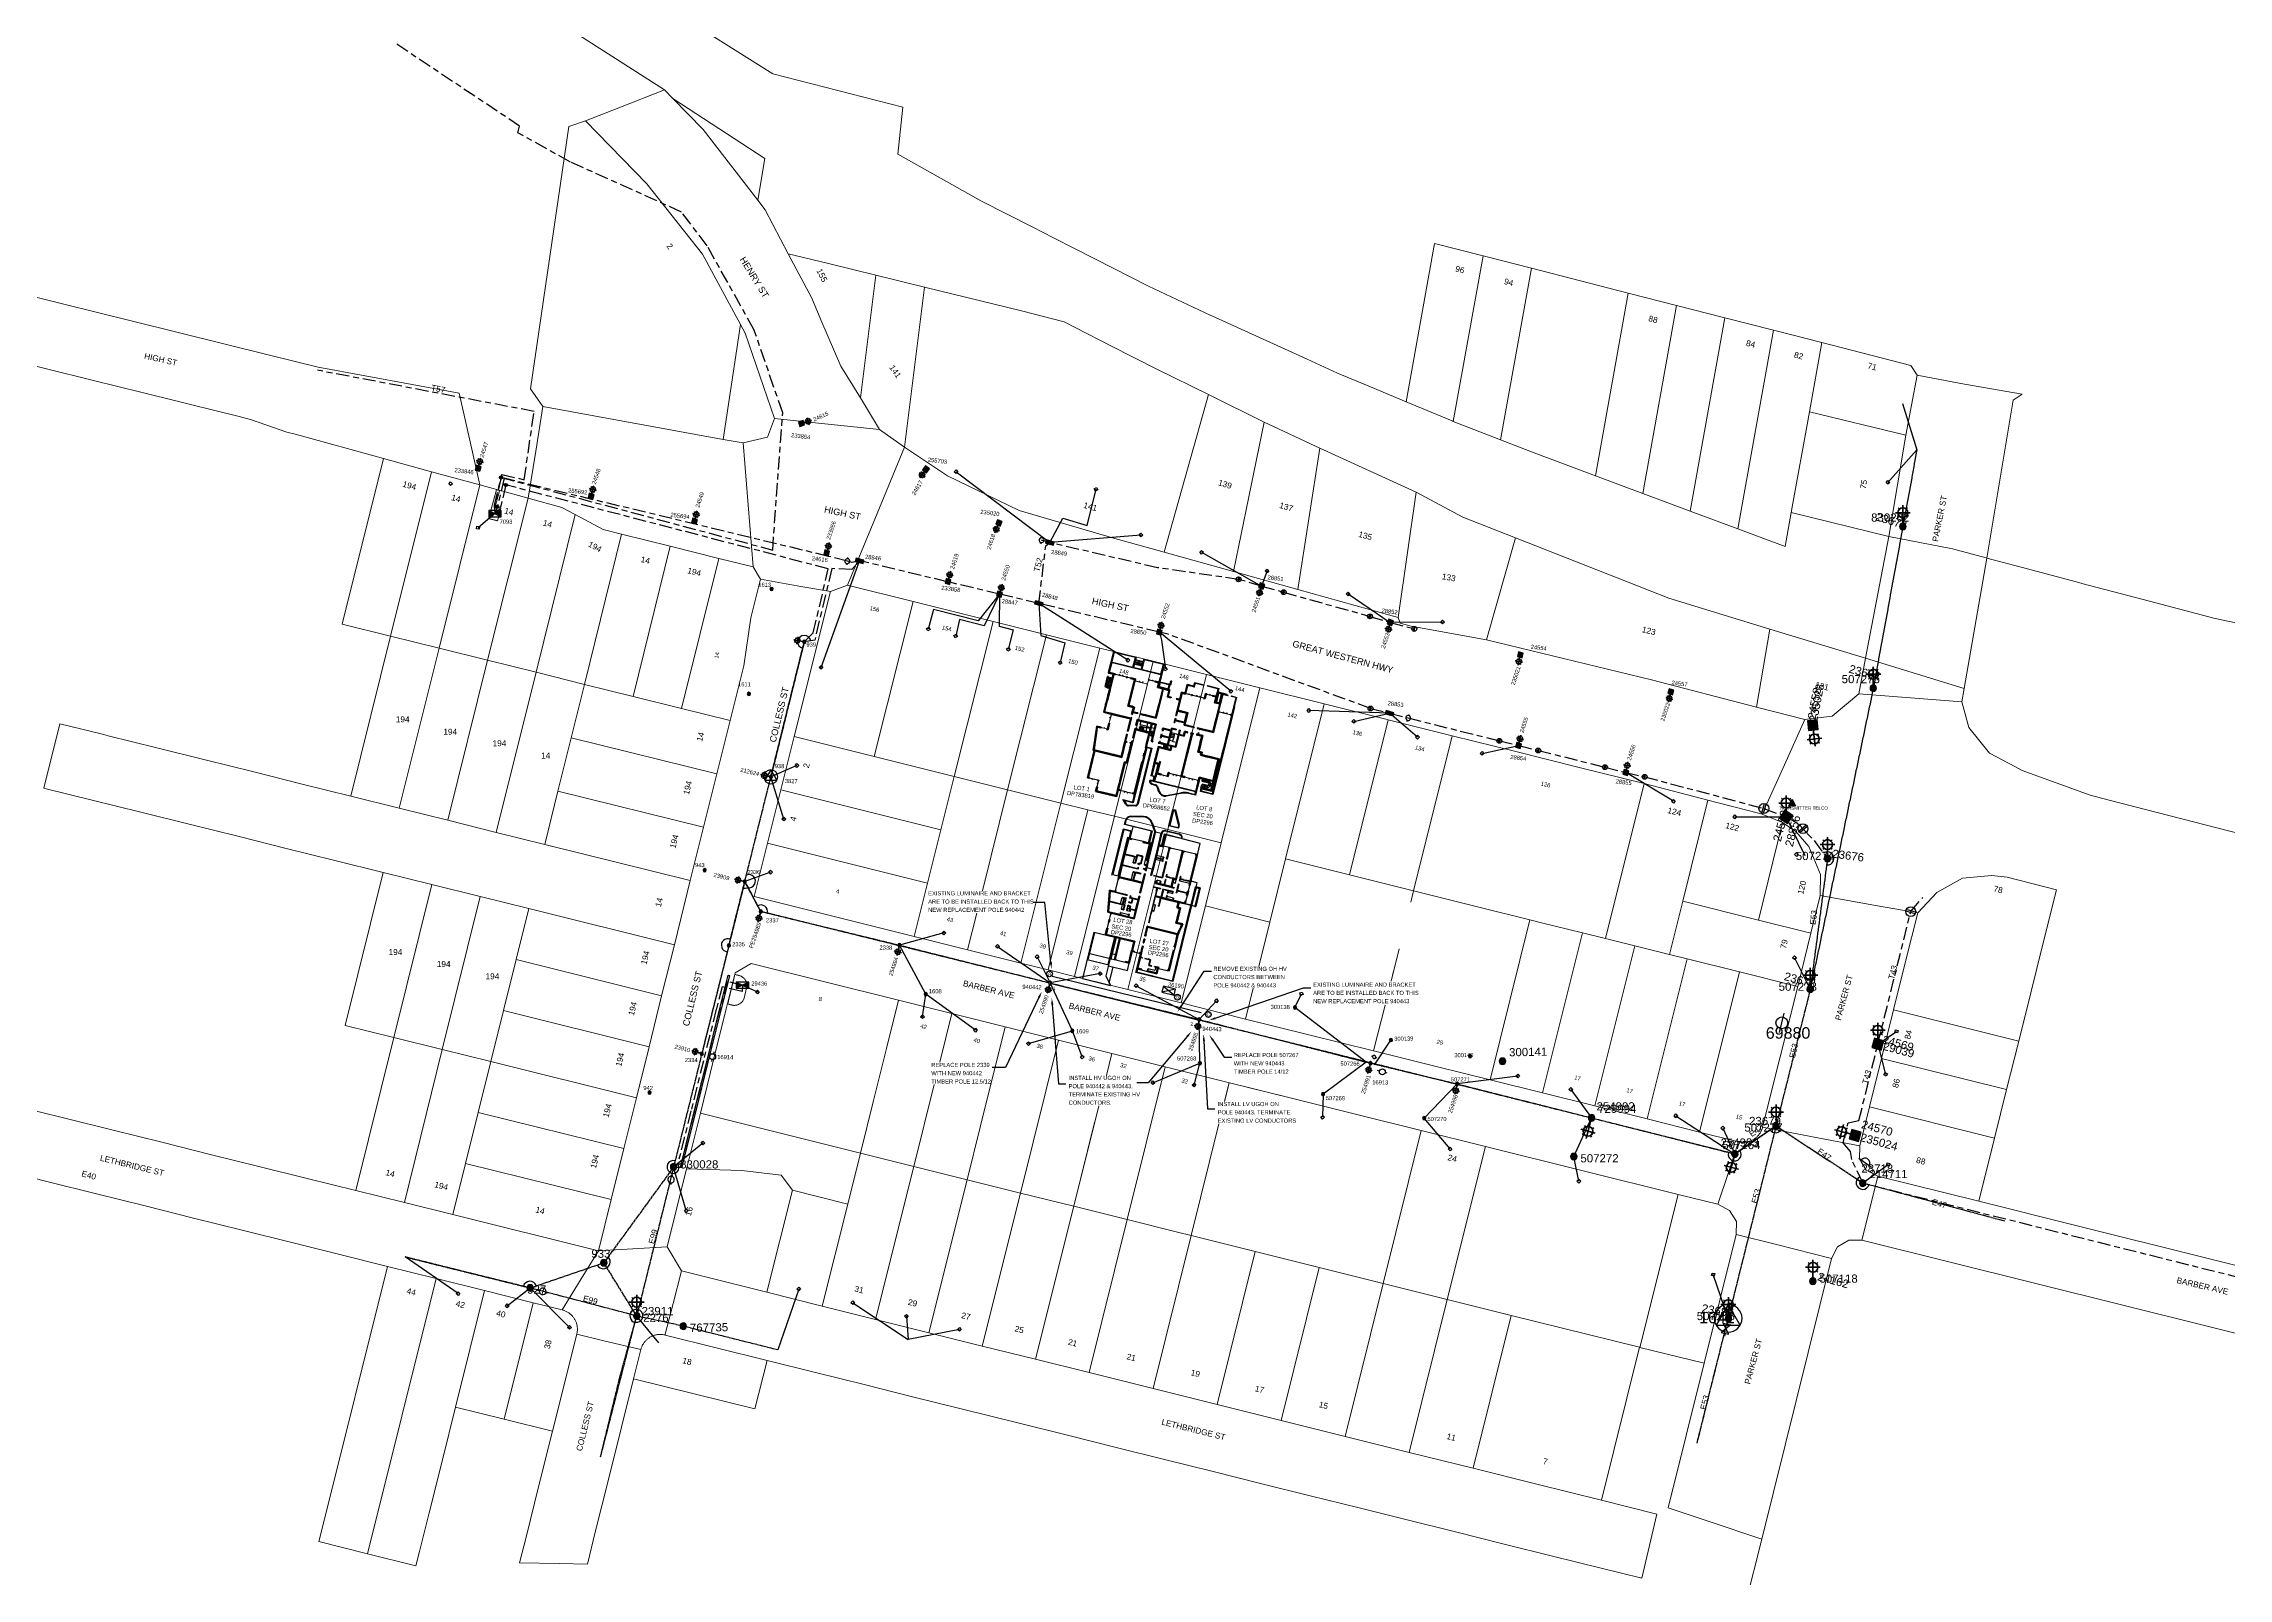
# Model space of a CAD drawing. Header units: metres. Extents: x 287062 to 288920, y 6261941 to 6263050.
# Drawn here: x 287533 to 288199, y 6262211 to 6262679 of the extents above; entities that cross this region are included whole.
import ezdxf
from ezdxf import colors
from ezdxf.entities.mleader import LeaderData, LeaderLine
from ezdxf.enums import TextEntityAlignment as Align
from ezdxf.math import Vec2, Vec3

# ---------------------------------------------------------------- set-up
doc = ezdxf.new("R2010")
doc.units = ezdxf.units.M
for name, pattern in [('Cable Exist OH', [1, 1, 0]), ('Cable Exist UG', [8.2, 4, -1.2, 1.8, -1.2]), ('HIDDEN', [0.375, 0.25, -0.125]), ('HIDDEN2', [0.1875, 0.125, -0.0625])]:
    doc.linetypes.add(name, pattern=pattern)
doc.layers.get('0').update_dxf_attribs({"color": 6})
for name, color, linetype, lineweight in [('A-GLAZ', 151, 'Continuous', 9), ('C-PRKG', 70, 'Continuous', 9), ('Cadastre Buildings_SP_EXT', 9, 'Continuous', 5), ('Cadastre Land Parcels_SP_EXT', 9, 'Continuous', 5), ('Cadastre Other Property_SP_EXT', 9, 'HIDDEN', 5), ('Cadastre Roads_SP_EXT', 9, 'Continuous', 5)]:
    doc.layers.add(name, color=color, linetype=linetype, lineweight=lineweight)
for name, color, linetype in [('Duct_SP_EXT', 7, 'Continuous'), ('Earthing_SP_Misc', 7, 'Continuous'), ('Equip_HV_EXT', 7, 'Continuous'), ('Equip_LV_EXT', 7, 'Continuous'), ('Equip_SP_HV_EXT', 7, 'Continuous'), ('Equip_SP_LV_EXT', 7, 'Continuous'), ('Equip_SP_SL_EXT', 7, 'Continuous'), ('Mains UG_EXT', 7, 'Continuous'), ('Mains_HV_EXT', 7, 'Continuous'), ('Mains_HV_NEW_U97', 2, 'Continuous'), ('Mains_LV_EXT', 7, 'Continuous'), ('Notes', 7, 'Continuous'), ('Services_SP_EXT', 7, 'Continuous'), ('Sub_SP_EXT', 7, 'Continuous'), ('Sub_SP_NEW', 2, 'Continuous'), ('Sub_SP_TR_HV_LV_EXT', 7, 'Continuous'), ('SupportsOH_SP_TR_HV_LV_SL_EXT', 7, 'Continuous'), ('SupportsOH_SP_TR_HV_LV_SL_NEW', 2, 'Continuous'), ('SupportsUG_SP_LV_EXT', 7, 'Continuous'), ('SupportsUG_SP_LV_SL_EXT', 7, 'Continuous'), ('Trench_SP_EXT', 7, 'Continuous')]:
    doc.layers.add(name, color=color, linetype=linetype)
doc.styles.add('COLUMN_LABEL', font='arial.ttf')
doc.styles.add('HVSW_LABEL', font='arial.ttf')
doc.styles.add('iecARIAL', font='arial.ttf', dxfattribs={"height": 2})
doc.styles.add('iecNAME', font='times.ttf')
doc.styles.add('POLE_LABEL', font='arial.ttf')
doc.styles.get("Standard").update_dxf_attribs({"font": 'arial.ttf'})
doc.linetypes.add('Cable Rem1', pattern='A,6.5,-0.001,["X",Standard,S=2.5,R=0,X=0,Y=-1.27],-0.001', length=6.502)
doc.linetypes.add('IE Trench HV', pattern='A,7,-0.2,["/",Standard,S=3,R=0,X=0.6,Y=-1.4],-2.5', length=9.7)

# ---------------------------------------------------------------- blocks, each defined once
blk = doc.blocks.new('SUB_PADMOUNT_EXT')
for points in [[(0, 0), (-3.84, 1.92), (-3.84, -1.92)], [(0, 0), (3.84, 1.92), (3.84, -1.92)]]:
    blk.add_hatch(color=256).paths.add_polyline_path(points)
for p, q in [((3.84, 1.92), (-3.84, -1.92)), ((-3.84, 1.92), (3.84, -1.92))]:
    blk.add_line(p, q)
blk.add_lwpolyline([(-3.84, -1.92), (3.84, -1.92), (3.84, 1.92), (-3.84, 1.92)], close=True)
for tag, height, flags, p in [('STREET_CODE', 0.2, 9, (1.5, 0)), ('ASSET_NUM', 3.5, 8, (2, 2)), ('CONSTRUCTED_VOLTAGE', 0.2, 9, (1.5, -0.2)), ('OPERATING_VOLTAGE', 0.2, 9, (1.5, -0.6)), ('ORIENTATION', 0.2, 9, (1.5, -0.8)), ('OWNED_BY', 0.2, 9, (1.5, -1)), ('OPERATED_BY', 0.2, 9, (1.5, -1.2)), ('SECONDARY_VOLTAGE', 0.2, 9, (1.5, -1.6)), ('STATE', 0.2, 9, (1.5, -1.8)), ('SUBSTATION_TYPE', 0.2, 9, (1.5, -2.2)), ('STREETNAME', 0.2, 9, (1.5, -3)), ('SUBURB', 0.2, 9, (1.5, -3.2)), ('Z', 0.2, 1, (1.5, -3.6)), ('NO_PHASES', 0.2, 9, (1.5, -0.4)), ('MAINTAINED_BY', 0.2, 9, (1.5, -1.4)), ('PARENT', 0.2, 9, (1.5, -2)), ('USAGE', 0.2, 9, (1.5, -2.4)), ('LEGEND', 0.2, 9, (1.5, -2.6)), ('LOCATION', 0.2, 9, (1.5, -2.8)), ('NOTES', 0.2, 9, (1.5, -3.4))]:
    blk.add_attdef(tag, text='', height=height, dxfattribs=dict(flags=flags)).set_placement(p, align=Align.MIDDLE_LEFT)
blk = doc.blocks.new('SUB_POLE_EXT')
blk.add_wipeout([(0, 4.22), (0.42, 4.2), (0.83, 4.14), (1.21, 4.05), (1.62, 3.9), (1.99, 3.72), (2.35, 3.51), (2.68, 3.26), (2.99, 2.99), (3.28, 2.66), (3.52, 2.34), (3.76, 1.92), (3.9, 1.62), (4.04, 1.23), (4.18, 0.63), (4.22, 0), (4.18, -0.61), (4.06, -1.15), (3.9, -1.62), (3.58, -2.24), (3.22, -2.73), (2.97, -3.01), (2.68, -3.26), (2.36, -3.5), (2, -3.72), (1.64, -3.89), (1.25, -4.03), (0.82, -4.14), (0.42, -4.2), (0, -4.22), (-0.41, -4.2), (-0.8, -4.15), (-1.21, -4.05), (-1.62, -3.9), (-1.99, -3.73), (-2.35, -3.51), (-2.68, -3.26), (-2.96, -3.02), (-3.23, -2.72), (-3.51, -2.35), (-3.71, -2.01), (-3.91, -1.6), (-4.05, -1.21), (-4.16, -0.76), (-4.22, -0.14), (-4.21, 0.39), (-4.14, 0.83), (-4.03, 1.27), (-3.9, 1.63), (-3.71, 2.02), (-3.5, 2.37), (-3.28, 2.67), (-2.99, 2.99), (-2.68, 3.27), (-2.33, 3.52), (-1.98, 3.73), (-1.63, 3.9), (-1.2, 4.05), (-0.78, 4.15), (-0.4, 4.21)])
blk.add_line((2.16, 0.48), (2.16, 0.48, 0))
blk.add_lwpolyline([(-4.22, 0, 1), (4.22, 0, 1)], format="xyb", close=True)
blk.add_lwpolyline([(2.14, 0.52), (0, 4.22), (-3.66, -2.11), (3.66, -2.11)], close=True)
for tag, height, flags, p in [('STREET_CODE', 0.2, 9, (1.5, 0)), ('ASSET_NUM', 3.5, 8, (2, 2)), ('CONSTRUCTED_VOLTAGE', 0.2, 9, (1.5, -0.2)), ('OPERATING_VOLTAGE', 0.2, 9, (1.5, -0.6)), ('OPERATED_BY', 0.2, 9, (1.5, -0.8)), ('ORIENTATION', 0.2, 9, (1.5, -1.2)), ('OWNED_BY', 0.2, 9, (1.5, -1.4)), ('SECONDARY_VOLTAGE', 0.2, 9, (1.5, -1.6)), ('STATE', 0.2, 9, (1.5, -1.8)), ('SUBSTATION_TYPE', 0.2, 9, (1.5, -2)), ('STREETNAME', 0.2, 9, (1.5, -2.8)), ('SUBURB', 0.2, 9, (1.5, -3)), ('Z', 0.2, 1, (1.5, -3.4)), ('NO_PHASES', 0.2, 9, (1.5, -0.4)), ('MAINTAINED_BY', 0.2, 9, (1.5, -1)), ('USAGE', 0.2, 9, (1.5, -2.2)), ('LEGEND', 0.2, 9, (1.5, -2.4)), ('LOCATION', 0.2, 9, (1.5, -2.6)), ('NOTES', 0.2, 9, (1.5, -3.2))]:
    blk.add_attdef(tag, text='', height=height, dxfattribs=dict(flags=flags)).set_placement(p, align=Align.MIDDLE_LEFT)
blk = doc.blocks.new('COLUMN_EXT')
blk.add_hatch(color=256).paths.add_polyline_path([(-1.49, 1.48), (-1.49, -1.49), (1.48, -1.49), (1.48, 1.48)])
blk.add_lwpolyline([(-1.49, -1.49), (1.48, -1.49), (1.48, 1.48), (-1.49, 1.48)], close=True)
for tag, height, style, flags, p in [('STRUCTURE_PLANT_NUMBER', 0.2, 'POLE_LABEL', 9, (1.81, 0.03)), ('ASSET_NUM', 2.5, 'COLUMN_LABEL', 8, (2, 2)), ('STREET_CODE', 0.2, 'COLUMN_LABEL', 9, (1.81, -0.2))]:
    blk.add_attdef(tag, text='', height=height, dxfattribs=dict(style=style, flags=flags)).set_placement(p, align=Align.MIDDLE_LEFT)
at = {"flags": 1}
blk.add_attdef('Z', (1.81, -2.35), '', height=0.2, dxfattribs=at)
at = {"flags": 9}
for tag, p in [('COLUMN_TYPE', (1.81, -0.4)), ('OWNED_BY', (1.81, -0.6)), ('STATE', (1.81, -0.8)), ('USAGE', (1.81, -1)), ('STREETNAME', (1.81, -1.6)), ('SUBURB', (1.81, -1.8)), ('LEGEND', (1.81, -1.2)), ('LOCATION', (1.81, -1.4)), ('NOTES', (1.81, -2))]:
    blk.add_attdef(tag, text='', height=0.2, dxfattribs=at).set_placement(p, align=Align.MIDDLE_LEFT)
blk = doc.blocks.new('PILLAR_EXT')
blk.add_hatch(color=256).paths.add_polyline_path([(-2.475, 0.99), (-2.475, -0.99), (2.475, -0.99), (2.475, 0.99)])
blk.add_lwpolyline([(-2.475, -0.99), (2.475, -0.99), (2.475, 0.99), (-2.475, 0.99)], close=True)
for tag, p, flags in [('OWNED_BY', (0, -0.2), 9), ('STATE', (0, -0.4), 9), ('SUPPORT_TYPE', (0, -0.6), 9), ('STREETNAME', (0, -1.8), 9), ('SUBURB', (0, -2), 1), ('USAGE', (0, -0.8), 9), ('LEGEND', (0, -1), 9), ('LOCATION', (0, -1.2), 9), ('NOTES', (0, -1.4), 9), ('PARENT', (0, -1.6), 9)]:
    blk.add_attdef(tag, p, '', height=0.2, dxfattribs=dict(flags=flags))
at = {"style": 'iecARIAL', "flags": 8}
blk.add_attdef('ASSET_NUM', (1.5, 3.5), '', height=2.5, dxfattribs=at)
blk = doc.blocks.new('LV_OH_LINKS_OPEN_EXT')
for p, q in [((-0.17, 4.97), (-0.17, 5.46)), ((-0.17, 3), (-0.17, 2.5)), ((0.17, 4.97), (0.17, 5.46)), ((0.17, 3), (0.17, 2.5))]:
    blk.add_line(p, q)
blk.add_lwpolyline([(0, 2.99, 1), (0, 4.98, 1)], format="xyb", close=True)
at = {"flags": 9}
for tag, p in [('ACTUAL_STATUS', (0, 0)), ('CONSTRUCTED_VOLTAGE', (0, -0.2)), ('OPERATING_VOLTAGE', (0, -0.6)), ('ORIENTATION', (0, -0.8)), ('OWNED_BY', (0, -1)), ('STATE', (0, -1.2)), ('SWITCH_TYPE', (0, -1.4)), ('NO_PHASES', (0, -0.4)), ('USAGE', (0, -1.6)), ('LEGEND', (0, -1.8)), ('NOTES', (0, -2))]:
    blk.add_attdef(tag, text='', height=0.2, dxfattribs=at).set_placement(p, align=Align.MIDDLE_LEFT)
at = {"flags": 1}
blk.add_attdef('Z', (0, 0), '', height=0.2, dxfattribs=at)
blk = doc.blocks.new('LV_OH_LINKS_DISTFUSE_EXT')
for p, q in [((0, 0), (0.96, 0)), ((3.84, 0), (4.8, 0))]:
    blk.add_line(p, q)
blk.add_lwpolyline([(3.84, -1.2), (3.84, 1.2), (0.96, -1.2), (0.96, 1.2)], close=True)
at = {"flags": 9}
for tag, p in [('ACTUAL_STATUS', (0, 0)), ('CONSTRUCTED_VOLTAGE', (0, -0.2)), ('OPERATING_VOLTAGE', (0, -0.6)), ('ORIENTATION', (0, -0.8)), ('OWNED_BY', (0, -1)), ('STATE', (0, -1.2)), ('SWITCH_TYPE', (0, -1.4)), ('NO_PHASES', (0, -0.4)), ('USAGE', (0, -1.6)), ('NOTES', (0, -1.8))]:
    blk.add_attdef(tag, text='', height=0.2, dxfattribs=at).set_placement(p, align=Align.MIDDLE_LEFT)
at = {"flags": 1}
blk.add_attdef('Z', (0, 0), '', height=0.2, dxfattribs=at)
blk = doc.blocks.new('SL_LANTERN_EXT')
at = {"lineweight": 40}
for p, q in [((-2.25, 4.22), (2.25, 4.22)), ((-1.46, 5.68), (-1.06, 5.28)), ((-1.46, 2.76), (-1.06, 3.16)), ((0, 1.97), (0, 6.47)), ((0, 0), (0, 2.72)), ((1.46, 5.68), (1.06, 5.28)), ((1.46, 2.76), (1.06, 3.16))]:
    blk.add_line(p, q, dxfattribs=at)
blk.add_circle((0, 4.22), 1.5, dxfattribs=at)
at = {"style": 'iecARIAL', "flags": 8}
blk.add_attdef('ASSET_NUM', (1.5, 1.5), '', height=2.5, dxfattribs=at)
for tag, p, height, flags in [('OPERATING_VOLTAGE', (0.98, -1.65), 0.2, 9), ('ORIENTATION', (0.98, -1.85), 0.2, 9), ('OWNED_BY', (0.98, -2.05), 0.2, 9), ('STATE', (0.98, -2.25), 0.2, 9), ('CONSTRUCTED_VOLTAGE', (0.98, -0.65), 0.2, 9), ('CONTROL_TYPE', (0.98, -0.85), 0.2, 9), ('LANTERN_PURPOSE', (0.98, -1.05), 0.2, 9), ('LANTERN_TYPE', (0.98, -1.25), 0.2, 9), ('NO_PHASES', (0.98, -1.45), 0.2, 9), ('USAGE', (0.98, -2.45), 0.2, 9), ('CEXIST', (0.98, -2.65), 0.2, 9), ('CNEW', (0.98, -2.85), 0.2, 9), ('CNUMBER', (0.98, -3.05), 0.2, 9), ('CREMOVE', (0.98, -3.25), 0.2, 9), ('CREPLACE', (0.98, -3.45), 0.2, 9), ('LKINGHEIGHT', (0.98, -3.65), 0.2, 9), ('LBRACKET', (0.98, -3.85), 0.2, 9), ('LBRACKETVOCAB', (0.98, -4.05), 0.2, 9), ('LCATEGORY', (0.98, -4.25), 0.2, 9), ('LCHARGE1', (0.98, -4.45), 0.2, 9), ('LCHARGE1PERCENT', (0.98, -4.65), 0.2, 9), ('LCHARGE2', (0.98, -4.85), 0.2, 9), ('LCHARGE2PERCENT', (0.98, -5.05), 0.2, 9), ('LCHARGE3', (0.98, -5.25), 0.2, 9), ('LCHARGE3PERCENT', (0.98, -5.45), 0.2, 9), ('LEXIST', (0.98, -5.65), 0.2, 9), ('LLAMP', (0.98, -5.85), 0.2, 9), ('LLAMPVOCAB', (0.98, -6.05), 0.2, 9), ('LMAST', (0.98, -6.25), 0.2, 9), ('LMASTVOCAB', (0.98, -6.45), 0.2, 9), ('LNEW', (0.98, -6.65), 0.2, 9), ('LANTNUMBER', (0.98, -6.85), 0.2, 9), ('LNUMBER', (2.18, -3.25), 2.5, 8), ('STREETNAME', (0.98, -9.25), 0.2, 9), ('SUBURB', (0.98, -9.45), 0.2, 1), ('LOUTREACH', (0.98, -7.25), 0.2, 9), ('LOUTREACHVOCAB', (0.98, -7.45), 0.2, 9), ('LRATECODE', (0.98, -7.65), 0.2, 9), ('LREMOVE', (0.98, -7.85), 0.2, 9), ('LREPLACE', (0.98, -8.05), 0.2, 9), ('LTYPE', (0.98, -8.25), 0.2, 9), ('LTYPEVOCAB', (0.98, -8.45), 0.2, 9), ('LEGEND', (0.98, -8.65), 0.2, 9), ('LOCATION', (0.98, -8.85), 0.2, 9), ('NOTES', (0.98, -9.05), 0.2, 9)]:
    blk.add_attdef(tag, p, '', height=height, dxfattribs=dict(flags=flags))
blk = doc.blocks.new('CCP_EXT')
blk.add_wipeout([(0, 0.57), (0.57, 0), (0, -0.57), (-0.57, 0)])
blk.add_lwpolyline([(-0.57, 0), (0, 0.57), (0.57, 0), (0, -0.57), (-0.57, 0)])
at = {"flags": 1}
blk.add_attdef('Z', (0, 0), '', height=0.2, dxfattribs=at)
at = {"flags": 9}
for tag, p in [('CCP_TYPE', (0, 0)), ('CONSTRUCTED_VOLTAGE', (0, -0.2)), ('OPERATING_VOLTAGE', (0, -0.6)), ('ORIENTATION', (0, -0.8)), ('OWNED_BY', (0, -1)), ('STATE', (0, -1.8)), ('NO_PHASES', (0, -0.4)), ('USAGE', (0, -1.2)), ('LEGEND', (0, -1.4)), ('LIFE_SUPPORT', (0, -1.6)), ('NOTES', (0, -2))]:
    blk.add_attdef(tag, text='', height=0.2, dxfattribs=at).set_placement(p, align=Align.MIDDLE_LEFT)
blk = doc.blocks.new('POLE_EXT')
blk.add_hatch(color=256).paths.add_polyline_path([(-1, 0, 1), (1, 0, 1)])
blk.add_lwpolyline([(-1, 0, 1), (1, 0, 1)], format="xyb", close=True)
for tag, height, flags, p in [('pNumber', 2.5, 8, (-17.84, 2.07)), ('OWNED_BY', 0.2, 9, (1.35, -0.4)), ('SPECIAL_USE', 0.2, 9, (1.35, -0.8)), ('STATE', 0.2, 9, (1.35, -1)), ('cLV', 0.2, 9, (1.35, -1.4)), ('hDepth', 0.2, 9, (1.35, -1.6)), ('hDia', 0.2, 9, (1.35, -1.8)), ('cHV', 0.2, 9, (1.35, -2)), ('cLinedev', 0.2, 9, (1.35, -3.4)), ('pExisting', 0.2, 9, (1.35, -3.8)), ('pFooting', 0.2, 9, (1.35, -4.4)), ('pNew', 0.2, 9, (1.35, -4.6)), ('pRelocate', 0.2, 9, (1.35, -5)), ('pRemove', 0.2, 9, (1.35, -5.2)), ('pReplace', 0.2, 9, (1.35, -5.4)), ('pStay', 0.2, 9, (1.35, -5.6)), ('pType', 0.2, 9, (1.35, -5.8)), ('cspan', 0.2, 9, (1.35, -6)), ('STREETNAME', 0.2, 9, (1.35, -6.2)), ('SUBURB', 0.2, 9, (1.35, -6.4)), ('PARENT', 0.2, 9, (1.35, -0.6)), ('USAGE', 0.2, 9, (1.35, -1.2)), ('LBRACKET', 0.2, 9, (1.35, -2.2)), ('LExisting', 0.2, 9, (1.35, -2.4)), ('LANTNUMBER', 0.2, 9, (1.35, -2.6)), ('LOther', 0.2, 9, (1.35, -2.8)), ('LRemove', 0.2, 9, (1.35, -3)), ('LEGEND', 0.2, 9, (1.35, -3.2)), ('LOCATION', 0.2, 9, (1.35, -3.6)), ('PFNUMBER', 0.2, 9, (1.35, -4)), ('NEWPFNUMBER', 0.2, 9, (1.35, -4.2)), ('NOTES', 0.2, 9, (1.35, -6.6)), ('OPERATED_BY', 0.2, 9, (1.36, -7.01)), ('MAINTAINED_BY', 0.2, 9, (1.36, -6.81))]:
    blk.add_attdef(tag, text='', height=height, dxfattribs=dict(flags=flags)).set_placement(p, align=Align.MIDDLE_LEFT)
at = {"style": 'POLE_LABEL'}
for tag, height, flags, p in [('STRUCTURE_PLANT_NUMBER', 0.2, 9, (1.35, 0.03)), ('ASSET_NUM', 2.5, 8, (2, 2)), ('STREET_CODE', 0.2, 9, (1.35, -0.2))]:
    blk.add_attdef(tag, text='', height=height, dxfattribs=dict(at, flags=flags)).set_placement(p, align=Align.MIDDLE_LEFT)
at = {"flags": 1}
blk.add_attdef('Z', (1.35, -7.33), '', height=0.2, dxfattribs=at)
blk = doc.blocks.new('WARNING_FEATURE_EXT')
h = blk.add_hatch(color=2)
h.dxf.hatch_style = 1
h.paths.add_polyline_path([(0, 1.99), (-0.99, 0), (1, 0)])
at = {"color": 18, "true_color": 0x000000}
blk.add_lwpolyline([(-0.99, 0), (0, 1.99), (1, 0)], close=True, dxfattribs=at)
at = {"color": 18, "true_color": 0x000000, "insert": (0, 0.87), "char_height": 1.5, "attachment_point": 5, "line_spacing_factor": 1.5, "style": 'iecNAME'}
blk.add_mtext_dynamic_manual_height_columns('!', width=1.5, gutter_width=4, heights=[0], dxfattribs=at)
at = {"color": 2, "flags": 1}
for tag, p in [('STATE', (1.19, 2.01)), ('HAZMAT_ID', (1.19, 0.72))]:
    blk.add_attdef(tag, p, '', height=0.8, dxfattribs=at)
at = {"color": 2}
blk.add_attdef('WARNING_TYPE', text='', height=1, dxfattribs=at).set_placement((-4.07, -1.22), (4.88, -1.22), align=Align.ALIGNED)
at = {"color": 2, "flags": 1}
blk.add_attdef('WARNING_DESC', text='', height=0.8, dxfattribs=at).set_placement((1.19, -0.56), align=Align.MIDDLE_CENTER)
blk = doc.blocks.new('LV_UG_LINKS_OPEN_EXT')
for p, q in [((-0.2, 1.5), (-0.2, 2.2)), ((0.2, 1.5), (0.2, 2.2)), ((-0.2, -1.5), (-0.2, -2.2)), ((0.2, -1.5), (0.2, -2.2))]:
    blk.add_line(p, q)
at = {"flags": 1}
blk.add_attdef('Z', (0, 0), '', height=0.2, dxfattribs=at)
at = {"flags": 9}
for tag, p in [('ACTUAL_STATUS', (0, 0)), ('CONSTRUCTED_VOLTAGE', (0, -0.2)), ('NO_PHASES', (0, -0.4)), ('OPERATING_VOLTAGE', (0, -0.6)), ('ORIENTATION', (0, -0.8)), ('STATE', (0, -1)), ('SWITCH_TYPE', (0, -1.2)), ('USAGE', (0, -1.4)), ('NOTES', (0, -1.6))]:
    blk.add_attdef(tag, text='', height=0.2, dxfattribs=at).set_placement(p, align=Align.MIDDLE_LEFT)
blk.add_wipeout([(-0.2, 1.5), (-0.4, 1.4), (-0.6, 1.4), (-0.8, 1.3), (-0.9, 1.2), (-1.1, 1), (-1.2, 0.9), (-1.3, 0.7), (-1.4, 0.6), (-1.4, 0.4), (-1.5, 0.2), (-1.5, 0), (-1.5, -0.2), (-1.5, -0.3), (-1.4, -0.5), (-1.3, -0.7), (-1.2, -0.9), (-1.1, -1), (-1, -1.1), (-0.8, -1.2), (-0.7, -1.3), (-0.5, -1.4), (-0.3, -1.5), (-0.1, -1.5), (0.1, -1.5), (0.2, -1.5), (0.4, -1.4), (0.6, -1.4), (0.8, -1.3), (0.9, -1.2), (1.1, -1), (1.2, -0.9), (1.3, -0.7), (1.4, -0.6), (1.4, -0.4), (1.5, -0.2), (1.5, 0), (1.5, 0.2), (1.5, 0.3), (1.4, 0.5), (1.3, 0.7), (1.2, 0.9), (1.1, 1), (1, 1.1), (0.8, 1.2), (0.7, 1.3), (0.5, 1.4), (0.3, 1.5), (0.1, 1.5), (-0.1, 1.5)])
blk.add_lwpolyline([(0, -1.5, 1), (0, 1.5, 1)], format="xyb", close=True)
blk = doc.blocks.new('LV_UG_LINKS_CLOSED_EXT')
blk.add_wipeout([(-1.06, 1.06), (-1.18, 0.92), (-1.29, 0.76), (-1.37, 0.59), (-1.43, 0.42), (-1.48, 0.23), (-1.49, 0.05), (-1.49, -0.14), (-1.46, -0.33), (-1.41, -0.51), (-1.33, -0.68), (-1.24, -0.84), (-1.12, -0.99), (-0.99, -1.12), (-0.84, -1.24), (-0.68, -1.33), (-0.51, -1.41), (-0.33, -1.46), (-0.14, -1.49), (0.05, -1.49), (0.23, -1.48), (0.42, -1.43), (0.59, -1.37), (0.76, -1.29), (0.92, -1.18), (1.06, -1.06), (1.18, -0.92), (1.29, -0.76), (1.37, -0.59), (1.43, -0.42), (1.48, -0.23), (1.49, -0.05), (1.49, 0.14), (1.46, 0.33), (1.41, 0.51), (1.33, 0.68), (1.24, 0.84), (1.12, 0.99), (0.99, 1.12), (0.84, 1.24), (0.68, 1.33), (0.51, 1.41), (0.33, 1.46), (0.14, 1.49), (-0.05, 1.49), (-0.23, 1.48), (-0.42, 1.43), (-0.59, 1.37), (-0.76, 1.29), (-0.92, 1.18)])
for p, q in [((-0.25, -1.48), (-0.25, 1.48)), ((0.25, -1.48), (0.25, 1.48))]:
    blk.add_line(p, q)
blk.add_circle((0, 0), 1.5)
at = {"flags": 9}
for tag, p in [('ACTUAL_STATUS', (0, 0)), ('CONSTRUCTED_VOLTAGE', (0, -0.2)), ('OPERATING_VOLTAGE', (0, -0.6)), ('ORIENTATION', (0, -0.8)), ('STATE', (0, -1)), ('SWITCH_TYPE', (0, -1.2)), ('NO_PHASES', (0, -0.4)), ('USAGE', (0, -1.4)), ('NOTES', (0, -1.6))]:
    blk.add_attdef(tag, text='', height=0.2, dxfattribs=at).set_placement(p, align=Align.MIDDLE_LEFT)
at = {"flags": 1}
blk.add_attdef('Z', (0, 0), '', height=0.2, dxfattribs=at)
blk = doc.blocks.new('HV_ABS_OPEN_EXT')
for p, q in [((-3, 6.9), (-1.8, 6.9)), ((1.8, 6.9), (3, 6.9))]:
    blk.add_line(p, q)
blk.add_circle((0, 6.9), 1.8)
for tag, height, flags, p in [('STREET_CODE', 0.2, 9, (1.5, 0)), ('ASSET_NUM', 2.5, 8, (2, 2)), ('ACTUAL_STATUS', 0.2, 9, (1.5, -0.2)), ('CONSTRUCTED_VOLTAGE', 0.2, 9, (1.5, -0.4)), ('NO_PHASES', 0.2, 9, (1.5, -0.6)), ('OPERATING_VOLTAGE', 0.2, 9, (1.5, -0.8)), ('ORIENTATION', 0.2, 9, (1.5, -1)), ('OWNED_BY', 0.2, 9, (1.5, -1.2)), ('STATE', 0.2, 9, (1.5, -1.4)), ('SWITCH_TYPE', 0.2, 9, (1.5, -1.6)), ('USAGE', 0.2, 9, (1.5, -1.8)), ('LEGEND', 0.2, 9, (1.5, -2)), ('LOCATION', 0.2, 9, (1.5, -2.2)), ('STREETNAME', 0.2, 9, (1.5, -2.4)), ('SUBURB', 0.2, 9, (1.5, -2.6)), ('NOTES', 0.2, 9, (1.5, -2.8)), ('MAINTAINED_BY', 0.2, 9, (1.5, -3)), ('OPERATED_BY', 0.2, 9, (1.5, -3.2)), ('LABEL_ALIGNMENT', 0.2, 9, (1.5, -3.4)), ('Z', 0.2, 1, (1.5, -3.6))]:
    blk.add_attdef(tag, text='', height=height, dxfattribs=dict(flags=flags)).set_placement(p, align=Align.MIDDLE_LEFT)
blk = doc.blocks.new('HV_USL_CLOSED_EXT')
blk.add_line((2.4, 5.5), (-2.4, 5.5))
blk.add_lwpolyline([(1.44, 5.5, 0.414214), (0, 6.94, 0.414214), (-1.44, 5.5)], format="xyb")
for tag, height, flags, p in [('STREET_CODE', 0.2, 9, (1.5, 0)), ('ASSET_NUM', 2.5, 8, (2, 2)), ('ACTUAL_STATUS', 0.2, 9, (1.5, -0.2)), ('CONSTRUCTED_VOLTAGE', 0.2, 9, (1.5, -0.4)), ('OPERATING_VOLTAGE', 0.2, 9, (1.5, -0.8)), ('ORIENTATION', 0.2, 9, (1.5, -1)), ('OWNED_BY', 0.2, 9, (1.5, -1.2)), ('OPERATED_BY', 0.2, 9, (1.5, -1.4)), ('STATE', 0.2, 9, (1.5, -1.8)), ('SWITCH_TYPE', 0.2, 9, (1.5, -2)), ('STREETNAME', 0.2, 9, (1.5, -2.8)), ('SUBURB', 0.2, 9, (1.5, -3)), ('Z', 0.2, 1, (1.5, -3.6)), ('NO_PHASES', 0.2, 9, (1.5, -0.6)), ('MAINTAINED_BY', 0.2, 9, (1.5, -1.6)), ('USAGE', 0.2, 9, (1.5, -2.2)), ('LEGEND', 0.2, 9, (1.5, -2.4)), ('LOCATION', 0.2, 9, (1.5, -2.6)), ('NOTES', 0.2, 9, (1.5, -3.2)), ('LABEL_ALIGNMENT', 0.2, 9, (1.5, -3.4))]:
    blk.add_attdef(tag, text='', height=height, dxfattribs=dict(flags=flags)).set_placement(p, align=Align.MIDDLE_LEFT)
blk = doc.blocks.new('HV_ABS_CLOSED_EXT')
blk.add_line((-3, 6.87), (3, 6.87))
blk.add_circle((0, 6.87), 1.8)
at = {"flags": 1}
blk.add_attdef('Z', (0, 0), '', height=0.2, dxfattribs=at)
at = {"style": 'HVSW_LABEL'}
for tag, height, flags, p in [('ASSET_NUM', 3.5, 8, (2, 2)), ('STREET_CODE', 0.2, 9, (0, -0.2))]:
    blk.add_attdef(tag, text='', height=height, dxfattribs=dict(at, flags=flags)).set_placement(p, align=Align.MIDDLE_LEFT)
at = {"flags": 9}
for tag, p in [('ACTUAL_STATUS', (0, -0.4)), ('CONSTRUCTED_VOLTAGE', (0, -0.6)), ('OPERATING_VOLTAGE', (0, -1)), ('ORIENTATION', (0, -1.2)), ('OWNED_BY', (0, -1.4)), ('STATE', (0, -1.6)), ('SWITCH_TYPE', (0, -1.8)), ('STREETNAME', (0, -2.6)), ('SUBURB', (0, -2.8)), ('NO_PHASES', (0, -0.8)), ('USAGE', (0, -2)), ('LEGEND', (0, -2.2)), ('LOCATION', (0, -2.4)), ('NOTES', (0, -3))]:
    blk.add_attdef(tag, text='', height=0.2, dxfattribs=at).set_placement(p, align=Align.MIDDLE_LEFT)
blk = doc.blocks.new('CONNECTOR_NODE_EXT')
h = blk.add_hatch(color=256)
edge = h.paths.add_edge_path()
edge.add_arc((0, 0), 0.5, 0, 360)
blk.add_circle((0, 0), 0.5)
at = {"flags": 1}
blk.add_attdef('Z', (0, 0), '', height=0.2, dxfattribs=at)
at = {"flags": 9}
for tag, p in [('CONNECTOR_TYPE', (0, 0)), ('CONSTRUCTED_VOLTAGE', (0, -0.2)), ('OPERATING_VOLTAGE', (0, -0.6)), ('ORIENTATION', (0, -0.8)), ('SUBTYPE', (0, -1)), ('NO_PHASES', (0, -0.4)), ('USAGE', (0, -1.2)), ('NOTES', (0, -1.4))]:
    blk.add_attdef(tag, text='', height=0.2, dxfattribs=at).set_placement(p, align=Align.MIDDLE_LEFT)
blk = doc.blocks.new('SUB_PADMOUNT_NEW')
for p, q in [((-3.84, 1.92), (3.84, -1.92)), ((3.84, 1.92), (-3.84, -1.92))]:
    blk.add_line(p, q)
blk.add_lwpolyline([(-3.84, -1.92), (3.84, -1.92), (3.84, 1.92), (-3.84, 1.92)], close=True)
for tag, height, flags, p in [('STREET_CODE', 0.2, 9, (1.5, 0)), ('ASSET_NUM', 2.5, 8, (2, 2)), ('OPERATING_VOLTAGE', 0.2, 9, (1.5, -0.4)), ('ORIENTATION', 0.2, 9, (1.5, -0.6)), ('OWNED_BY', 0.2, 9, (1.5, -0.8)), ('OPERATED_BY', 0.2, 9, (1.5, -1)), ('CONSTRUCTED_VOLTAGE', 0.2, 9, (1.5, -1.4)), ('SECONDARY_VOLTAGE', 0.2, 9, (1.5, -1.6)), ('STATE', 0.2, 9, (1.5, -1.8)), ('SUBSTATION_TYPE', 0.2, 9, (1.5, -2.2)), ('SUBURB', 0.2, 9, (1.5, -2.8)), ('STREETNAME', 0.2, 9, (1.5, -3)), ('Z', 0.2, 1, (1.5, -3.6)), ('NO_PHASES', 0.2, 9, (1.5, -0.2)), ('MAINTAINED_BY', 0.2, 9, (1.5, -1.2)), ('PARENT', 0.2, 9, (1.5, -2)), ('USAGE', 0.2, 9, (1.5, -2.4)), ('LEGEND', 0.2, 9, (1.5, -2.6)), ('LOCATION', 0.2, 9, (1.5, -3.2)), ('NOTES', 0.2, 9, (1.5, -3.4))]:
    blk.add_attdef(tag, text='', height=height, dxfattribs=dict(flags=flags)).set_placement(p, align=Align.MIDDLE_LEFT)
blk = doc.blocks.new('POLE_REPLACE_NEW')
blk.add_wipeout([(0, 1), (-0.1, 1), (-0.2, 1), (-0.4, 0.9), (-0.5, 0.9), (-0.6, 0.8), (-0.7, 0.7), (-0.8, 0.6), (-0.8, 0.5), (-0.9, 0.4), (-1, 0.3), (-1, 0.2), (-1, 0.1), (-1, -0.1), (-1, -0.2), (-1, -0.3), (-0.9, -0.4), (-0.8, -0.5), (-0.8, -0.6), (-0.7, -0.7), (-0.6, -0.8), (-0.5, -0.9), (-0.4, -0.9), (-0.2, -1), (-0.1, -1), (0, -1), (0.1, -1), (0.2, -1), (0.4, -0.9), (0.5, -0.9), (0.6, -0.8), (0.7, -0.7), (0.8, -0.6), (0.8, -0.5), (0.9, -0.4), (1, -0.3), (1, -0.2), (1, -0.1), (1, 0.1), (1, 0.2), (1, 0.3), (0.9, 0.4), (0.8, 0.5), (0.8, 0.6), (0.7, 0.7), (0.6, 0.8), (0.5, 0.9), (0.4, 0.9), (0.2, 1), (0.1, 1)])
h = blk.add_hatch(color=256)
edge = h.paths.add_edge_path()
edge.add_arc((0, 0), 1, 270, 450)
edge.add_line((0, 1), (0, -1))
blk.add_lwpolyline([(0, 1), (0, -1)])
at = {"lineweight": -3}
blk.add_arc((0, 0), 1, 90, 270, dxfattribs=at)
blk.add_arc((0, 0), 1, 270, 90)
at = {"style": 'POLE_LABEL', "flags": 9}
blk.add_attdef('STRUCTURE_PLANT_NUMBER', text='', height=0.2, dxfattribs=at).set_placement((1.5, 0.2), align=Align.MIDDLE_LEFT)
for tag, height, flags, p in [('STREET_CODE', 0.2, 9, (1.5, 0)), ('ASSET_NUM', 2.5, 8, (2, 2)), ('OWNED_BY', 0.2, 9, (1.5, -0.2)), ('PARENT', 0.2, 9, (1.5, -0.4)), ('SPECIAL_USE', 0.2, 9, (1.5, -0.6)), ('STATE', 0.2, 9, (1.5, -0.8)), ('USAGE', 0.2, 9, (1.5, -1)), ('cLV', 0.2, 9, (1.5, -1.2)), ('hDepth', 0.2, 9, (1.5, -1.4)), ('hDia', 0.2, 9, (1.5, -1.6)), ('cHV', 0.2, 9, (1.5, -1.8)), ('LBRACKET', 0.2, 9, (1.5, -2)), ('LExisting', 0.2, 9, (1.5, -2.2)), ('LANTNUMBER', 0.2, 9, (1.5, -2.4)), ('LOther', 0.2, 9, (1.5, -2.6)), ('LRemove', 0.2, 9, (1.5, -2.8)), ('LEGEND', 0.2, 9, (1.5, -3)), ('cLinedev', 0.2, 9, (1.5, -3.2)), ('pExisting', 0.2, 9, (1.5, -3.4)), ('PFNUMBER', 0.2, 9, (1.5, -3.6)), ('NEWPFNUMBER', 0.2, 9, (1.5, -3.8)), ('pFooting', 0.2, 9, (1.5, -4)), ('pNew', 0.2, 9, (1.5, -4.2)), ('pRelocate', 0.2, 9, (1.5, -4.6)), ('pRemove', 0.2, 9, (1.5, -4.8)), ('pReplace', 0.2, 9, (1.5, -5)), ('pStay', 0.2, 9, (1.5, -5.2)), ('pType', 0.2, 9, (1.5, -5.4)), ('cspan', 0.2, 9, (1.5, -5.6)), ('SUBURB', 0.2, 9, (1.5, -5.8)), ('STREETNAME', 0.2, 9, (1.5, -6)), ('LOCATION', 0.2, 9, (1.5, -6.2)), ('NOTES', 0.2, 9, (1.5, -6.4)), ('OPERATED_BY', 0.2, 9, (1.5, -6.6)), ('MAINTAINED_BY', 0.2, 9, (1.5, -6.8)), ('Z', 0.2, 1, (1.5, -7)), ('pNumber', 2, 8, (1.5, -4.4))]:
    blk.add_attdef(tag, text='', height=height, dxfattribs=dict(flags=flags)).set_placement(p, align=Align.MIDDLE_LEFT)
blk = doc.blocks.new('Window - Sliding SF _MG_ - DW-SF 1200W x 1200H-1023809-T1 GROUND LEVEL')
at = {"layer": 'A-GLAZ', "color": 7}
for p, q in [((-560, 65), (-600, 65)), ((-600, 65), (-600, -15)), ((-560, 25), (-560, 65)), ((-20, 65), (-560, 65)), ((-560, 25), (560, 25)), ((20, 25), (-560, 25)), ((-560, 25), (-560, -15)), ((-20, 25), (-20, 65)), ((560, 65), (-20, 65)), ((560, 25), (-20, 25)), ((20, 175), (91, 246)), ((20, 175), (320, 175)), ((20, -15), (20, 25)), ((560, 65), (560, 25)), ((600, 65), (560, 65)), ((560, 25), (560, -15)), ((600, -15), (600, 65)), ((-600, -15), (-560, -15)), ((-560, -15), (20, -15)), ((20, -15), (560, -15)), ((560, -15), (600, -15))]:
    blk.add_line(p, q, dxfattribs=at)
blk = doc.blocks.new('MG - 4 SL Door - 4000w x 2700h-1273312-T1 GROUND LEVEL')
at = {"layer": 'A-GLAZ', "color": 7}
for p, q in [((-1960, 65), (-2000, 65)), ((-2000, 65), (-2000, -15)), ((-1920, 65), (-1960, 65)), ((-1960, 65), (-1960, 25)), ((0, 25), (-1960, 25)), ((-1960, 25), (-1920, 25)), ((-1960, -15), (-1960, 25)), ((-1000, 65), (-1920, 65)), ((-1920, 25), (-1920, 65)), ((-1000, 46.5), (-1920, 46.5)), ((-1920, 46.5), (-1920, 43.5)), ((-1920, 43.5), (-1000, 43.5)), ((-1920, 25), (-1000, 25)), ((-1000, 65), (-1000, -15)), ((-960, 65), (-1000, 65)), ((-1000, 65), (-1000, 25)), ((-960, 65), (-1000, 65)), ((-1000, 43.5), (-1000, 46.5)), ((-1000, 25), (-960, 25)), ((-960, 25), (-1000, 25)), ((-1000, 25), (-1000, -15)), ((-960, -15), (-960, 65)), ((-960, 25), (-960, 65)), ((960, 65), (-960, 65)), ((-40, 25), (-960, 25)), ((-960, -15), (-960, 25)), ((-40, 6.5), (-960, 6.5)), ((-960, 6.5), (-960, 3.5)), ((-960, 3.5), (-40, 3.5)), ((-601.1, 275), (-530.4, 345.7)), ((-300, 275), (-601.1, 275)), ((0, 25), (-40, 25)), ((-40, 25), (-40, -15)), ((-40, 3.5), (-40, 6.5)), ((0, -15), (0, 25)), ((0, 25), (1960, 25)), ((0, 25), (40, 25)), ((0, -15), (0, 25)), ((40, 25), (960, 25)), ((40, 25), (40, -15)), ((40, 3.5), (40, 6.5)), ((40, 6.5), (960, 6.5)), ((960, 3.5), (40, 3.5)), ((300, 275), (600, 275)), ((600, 275), (529.3, 345.7)), ((960, -15), (960, 65)), ((960, 65), (1000, 65)), ((960, 65), (1000, 65)), ((960, 25), (960, 65)), ((1000, 25), (960, 25)), ((960, 25), (1000, 25)), ((960, -15), (960, 25)), ((960, 6.5), (960, 3.5)), ((1000, 65), (1000, -15)), ((1000, 65), (1920, 65)), ((1000, 65), (1000, 25)), ((1000, 43.5), (1000, 46.5)), ((1000, 46.5), (1920, 46.5)), ((1920, 43.5), (1000, 43.5)), ((1920, 25), (1000, 25)), ((1000, 25), (1000, -15)), ((1920, 65), (1960, 65)), ((1920, 25), (1920, 65)), ((1920, 46.5), (1920, 43.5)), ((1960, 25), (1920, 25)), ((1960, 65), (1960, 25)), ((2000, 65), (1960, 65)), ((1960, 25), (1960, -15)), ((2000, -15), (2000, 65)), ((-2000, -15), (-1960, -15)), ((-1960, -15), (-1000, -15)), ((-1000, -15), (-960, -15)), ((-1000, -15), (-960, -15)), ((-960, -15), (-40, -15)), ((-40, -15), (0, -15)), ((40, -15), (0, -15)), ((960, -15), (40, -15)), ((1000, -15), (960, -15)), ((1000, -15), (960, -15)), ((1000, -15), (1960, -15)), ((1960, -15), (2000, -15))]:
    blk.add_line(p, q, dxfattribs=at)
blk = doc.blocks.new('Window - Sliding SF _MG_ - DW-SF 1800W x 2700H-1022702-T1 GROUND LEVEL')
at = {"layer": 'A-GLAZ', "color": 7}
for p, q in [((-860, 65), (-900, 65)), ((-900, 65), (-900, -15)), ((-860, 25), (-860, 65)), ((-20, 65), (-860, 65)), ((-860, 25), (860, 25)), ((-860, 25), (-820, 25)), ((-860, -15), (-860, 25)), ((-820, 25), (-20, 25)), ((-820, 25), (-820, -15)), ((-820, 3.5), (-820, 6.5)), ((-820, 6.5), (-20, 6.5)), ((-20, 3.5), (-820, 3.5)), ((-20, 65), (20, 65)), ((-20, 25), (-20, 65)), ((-20, 25), (20, 25)), ((-20, -15), (-20, 25)), ((20, 25), (-20, 25)), ((-20, 6.5), (-20, 3.5)), ((20, 175), (90.7, 245.7)), ((20, 175), (320, 175)), ((20, 65), (820, 65)), ((20, 65), (20, 25)), ((20, 43.5), (20, 46.5)), ((20, 46.5), (820, 46.5)), ((820, 43.5), (20, 43.5)), ((20, 25), (20, -15)), ((820, 25), (20, 25)), ((820, 65), (860, 65)), ((820, 25), (820, 65)), ((820, 46.5), (820, 43.5)), ((860, 25), (820, 25)), ((860, 65), (860, 25)), ((900, 65), (860, 65)), ((860, 25), (860, -15)), ((900, -15), (900, 65)), ((-900, -15), (-860, -15)), ((-820, -15), (-860, -15)), ((-20, -15), (-820, -15)), ((20, -15), (-20, -15)), ((20, -15), (860, -15)), ((860, -15), (900, -15))]:
    blk.add_line(p, q, dxfattribs=at)
blk = doc.blocks.new('Window - Sliding FSF _MG_ - DW-FSF 2700W X 2700H-1022011-T1 GROUND LEVEL')
at = {"layer": 'A-GLAZ', "color": 7}
for p, q in [((-1310, 65), (-1350, 65)), ((-1350, 65), (-1350, -15)), ((-1310, 25), (-1310, 65)), ((-437, 65), (-1310, 65)), ((-1310, 25), (1310, 25)), ((-1310, 25), (-1310, -15)), ((-1270, 25), (-1310, 25)), ((-437, 25), (-1270, 25)), ((-1270, -15), (-1270, 25)), ((-437, 6), (-1270, 6)), ((-1270, 6), (-1270, 3)), ((-1270, 3), (-437, 3)), ((-437, -15), (-437, 65)), ((-437, 65), (-397, 65)), ((-397, 65), (-437, 65)), ((-437, 65), (-437, 25)), ((-397, 25), (-437, 25)), ((-437, 25), (-437, -15)), ((-437, 25), (-397, 25)), ((-437, 3), (-437, 6)), ((-397, 65), (-397, -15)), ((417, 65), (-397, 65)), ((-397, 25), (-397, 65)), ((417, 46), (-397, 46)), ((-397, 46), (-397, 43)), ((-397, 43), (417, 43)), ((-397, -15), (-397, 25)), ((-397, 25), (417, 25)), ((417, 215), (117, 215)), ((417, 215), (346, 286)), ((457, 65), (417, 65)), ((417, 65), (417, -15)), ((457, 65), (417, 65)), ((417, 65), (417, 25)), ((417, 43), (417, 46)), ((457, 25), (417, 25)), ((417, 25), (417, -15)), ((417, 25), (457, 25)), ((457, -15), (457, 65)), ((457, 25), (457, 65)), ((1310, 65), (457, 65)), ((1270, 25), (457, 25)), ((457, -15), (457, 25)), ((1270, 6), (457, 6)), ((457, 6), (457, 3)), ((457, 3), (1270, 3)), ((1270, 25), (1270, -15)), ((1310, 25), (1270, 25)), ((1270, 3), (1270, 6)), ((1310, 65), (1310, 25)), ((1350, 65), (1310, 65)), ((1310, -15), (1310, 25)), ((1350, -15), (1350, 65)), ((-1350, -15), (-1310, -15)), ((-1310, -15), (-1270, -15)), ((-1270, -15), (-437, -15)), ((-397, -15), (-437, -15)), ((-437, -15), (-397, -15)), ((-397, -15), (417, -15)), ((417, -15), (457, -15)), ((417, -15), (457, -15)), ((457, -15), (1270, -15)), ((1270, -15), (1310, -15)), ((1310, -15), (1350, -15))]:
    blk.add_line(p, q, dxfattribs=at)
blk = doc.blocks.new('Window - Sliding FSF _MG_ - FSF 1800W X 1200H-1277592-T1 GROUND LEVEL')
at = {"layer": 'A-GLAZ', "color": 7}
for p, q in [((-860, 65), (-900, 65)), ((-900, 65), (-900, -15)), ((-860, -15), (-860, 65)), ((860, 65), (-860, 65)), ((-860, 25), (860, 25)), ((-287, -15), (-287, 65)), ((-287, 65), (-247, 65)), ((-247, 65), (-247, -15)), ((267, 215), (-33, 215)), ((267, 215), (196, 286)), ((307, 65), (267, 65)), ((267, 65), (267, -15)), ((307, -15), (307, 65)), ((860, 65), (860, -15)), ((900, 65), (860, 65)), ((900, -15), (900, 65)), ((-900, -15), (-860, -15)), ((-860, -15), (860, -15)), ((-247, -15), (-287, -15)), ((267, -15), (307, -15)), ((860, -15), (900, -15))]:
    blk.add_line(p, q, dxfattribs=at)
blk = doc.blocks.new('Window - Sliding FSF _MG_ - FSF 2200W X 900H-1021469-T1 GROUND LEVEL')
at = {"layer": 'A-GLAZ', "color": 7}
for p, q in [((-1100, 65), (1100, 65)), ((-1100, -15), (-1100, 65)), ((-1060, 25), (1060, 25)), ((-353, -15), (-353, 65)), ((-353, 65), (-313, 65)), ((-313, 65), (-313, -15)), ((333, 215), (33, 215)), ((333, 215), (263, 286)), ((373, 65), (333, 65)), ((333, 65), (333, -15)), ((373, -15), (373, 65)), ((1100, 65), (1100, -15)), ((1100, -15), (-1100, -15)), ((-313, -15), (-353, -15)), ((333, -15), (373, -15))]:
    blk.add_line(p, q, dxfattribs=at)
blk = doc.blocks.new('Window - Sliding SF _MG_ - DW-SF 1400W x 1400H-1020426-T1 GROUND LEVEL')
at = {"layer": 'A-GLAZ', "color": 7}
for p, q in [((-660, 65), (-700, 65)), ((-700, 65), (-700, -15)), ((-660, 25), (-660, 65)), ((-20, 65), (-660, 65)), ((-660, 25), (660, 25)), ((20, 25), (-660, 25)), ((-660, 25), (-660, -15)), ((-20, 25), (-20, 65)), ((660, 65), (-20, 65)), ((660, 25), (-20, 25)), ((20, 175), (91, 246)), ((20, 175), (320, 175)), ((20, -15), (20, 25)), ((660, 65), (660, 25)), ((700, 65), (660, 65)), ((660, 25), (660, -15)), ((700, -15), (700, 65)), ((-700, -15), (-660, -15)), ((-660, -15), (20, -15)), ((20, -15), (660, -15)), ((660, -15), (700, -15))]:
    blk.add_line(p, q, dxfattribs=at)
blk = doc.blocks.new('MG - 4 SL Door - 3600w x 2700h-1079371-T1 GROUND LEVEL')
at = {"layer": 'A-GLAZ', "color": 7}
for p, q in [((-1760, 65), (-1800, 65)), ((-1800, 65), (-1800, -15)), ((-1720, 65), (-1760, 65)), ((-1760, 65), (-1760, 25)), ((0, 25), (-1760, 25)), ((-1760, 25), (-1720, 25)), ((-1760, -15), (-1760, 25)), ((-900, 65), (-1720, 65)), ((-1720, 25), (-1720, 65)), ((-900, 46.5), (-1720, 46.5)), ((-1720, 46.5), (-1720, 43.5)), ((-1720, 43.5), (-900, 43.5)), ((-1720, 25), (-900, 25)), ((-900, 65), (-900, -15)), ((-860, 65), (-900, 65)), ((-900, 65), (-900, 25)), ((-860, 65), (-900, 65)), ((-900, 43.5), (-900, 46.5)), ((-900, 25), (-860, 25)), ((-860, 25), (-900, 25)), ((-900, 25), (-900, -15)), ((-860, -15), (-860, 65)), ((-860, 25), (-860, 65)), ((860, 65), (-860, 65)), ((-40, 25), (-860, 25)), ((-860, -15), (-860, 25)), ((-40, 6.5), (-860, 6.5)), ((-860, 6.5), (-860, 3.5)), ((-860, 3.5), (-40, 3.5)), ((-601.1, 275), (-530.4, 345.7)), ((-300, 275), (-601.1, 275)), ((0, 25), (-40, 25)), ((-40, 25), (-40, -15)), ((-40, 3.5), (-40, 6.5)), ((0, -15), (0, 25)), ((0, 25), (1760, 25)), ((0, 25), (40, 25)), ((0, -15), (0, 25)), ((40, 25), (860, 25)), ((40, 25), (40, -15)), ((40, 3.5), (40, 6.5)), ((40, 6.5), (860, 6.5)), ((860, 3.5), (40, 3.5)), ((300, 275), (600, 275)), ((600, 275), (529.3, 345.7)), ((860, -15), (860, 65)), ((860, 65), (900, 65)), ((860, 65), (900, 65)), ((860, 25), (860, 65)), ((900, 25), (860, 25)), ((860, 25), (900, 25)), ((860, -15), (860, 25)), ((860, 6.5), (860, 3.5)), ((900, 65), (900, -15)), ((900, 65), (1720, 65)), ((900, 65), (900, 25)), ((900, 43.5), (900, 46.5)), ((900, 46.5), (1720, 46.5)), ((1720, 43.5), (900, 43.5)), ((1720, 25), (900, 25)), ((900, 25), (900, -15)), ((1720, 65), (1760, 65)), ((1720, 25), (1720, 65)), ((1720, 46.5), (1720, 43.5)), ((1760, 25), (1720, 25)), ((1760, 65), (1760, 25)), ((1800, 65), (1760, 65)), ((1760, 25), (1760, -15)), ((1800, -15), (1800, 65)), ((-1800, -15), (-1760, -15)), ((-1760, -15), (-900, -15)), ((-900, -15), (-860, -15)), ((-900, -15), (-860, -15)), ((-860, -15), (-40, -15)), ((-40, -15), (0, -15)), ((40, -15), (0, -15)), ((860, -15), (40, -15)), ((900, -15), (860, -15)), ((900, -15), (860, -15)), ((900, -15), (1760, -15)), ((1760, -15), (1800, -15))]:
    blk.add_line(p, q, dxfattribs=at)
blk = doc.blocks.new('Window - Fixed F _MG_ - W 1000W X 2700H-1283422-T1 GROUND LEVEL')
at = {"layer": 'A-GLAZ', "color": 7}
for p, q in [((-460, 65), (-500, 65)), ((-500, 65), (-500, -15)), ((-460, 28), (-460, 65)), ((460, 65), (-460, 65)), ((-460, 22), (-460, 28)), ((-460, 28), (460, 28)), ((-460, 25), (460, 25)), ((460, 22), (-460, 22)), ((-460, -15), (-460, 22)), ((460, 65), (460, 28)), ((500, 65), (460, 65)), ((460, 28), (460, 22)), ((460, 22), (460, -15)), ((500, -15), (500, 65)), ((-500, -15), (-460, -15)), ((-460, -15), (460, -15)), ((460, -15), (500, -15))]:
    blk.add_line(p, q, dxfattribs=at)
blk = doc.blocks.new('MG - 4 SL Door - 3600w x 2700h-1079372-T1 GROUND LEVEL')
at = {"layer": 'A-GLAZ', "color": 7}
for p, q in [((-1760, 65), (-1800, 65)), ((-1800, 65), (-1800, -15)), ((-1720, 65), (-1760, 65)), ((-1760, 65), (-1760, 25)), ((0, 25), (-1760, 25)), ((-1760, 25), (-1720, 25)), ((-1760, -15), (-1760, 25)), ((-900, 65), (-1720, 65)), ((-1720, 25), (-1720, 65)), ((-900, 46.5), (-1720, 46.5)), ((-1720, 46.5), (-1720, 43.5)), ((-1720, 43.5), (-900, 43.5)), ((-1720, 25), (-900, 25)), ((-900, 65), (-900, -15)), ((-860, 65), (-900, 65)), ((-900, 65), (-900, 25)), ((-860, 65), (-900, 65)), ((-900, 43.5), (-900, 46.5)), ((-900, 25), (-860, 25)), ((-860, 25), (-900, 25)), ((-900, 25), (-900, -15)), ((-860, -15), (-860, 65)), ((-860, 25), (-860, 65)), ((860, 65), (-860, 65)), ((-40, 25), (-860, 25)), ((-860, -15), (-860, 25)), ((-40, 6.5), (-860, 6.5)), ((-860, 6.5), (-860, 3.5)), ((-860, 3.5), (-40, 3.5)), ((-601.1, 275), (-530.4, 345.7)), ((-300, 275), (-601.1, 275)), ((0, 25), (-40, 25)), ((-40, 25), (-40, -15)), ((-40, 3.5), (-40, 6.5)), ((0, -15), (0, 25)), ((0, 25), (1760, 25)), ((0, 25), (40, 25)), ((0, -15), (0, 25)), ((40, 25), (860, 25)), ((40, 25), (40, -15)), ((40, 3.5), (40, 6.5)), ((40, 6.5), (860, 6.5)), ((860, 3.5), (40, 3.5)), ((300, 275), (600, 275)), ((600, 275), (529.3, 345.7)), ((860, -15), (860, 65)), ((860, 65), (900, 65)), ((860, 65), (900, 65)), ((860, 25), (860, 65)), ((900, 25), (860, 25)), ((860, 25), (900, 25)), ((860, -15), (860, 25)), ((860, 6.5), (860, 3.5)), ((900, 65), (900, -15)), ((900, 65), (1720, 65)), ((900, 65), (900, 25)), ((900, 43.5), (900, 46.5)), ((900, 46.5), (1720, 46.5)), ((1720, 43.5), (900, 43.5)), ((1720, 25), (900, 25)), ((900, 25), (900, -15)), ((1720, 65), (1760, 65)), ((1720, 25), (1720, 65)), ((1720, 46.5), (1720, 43.5)), ((1760, 25), (1720, 25)), ((1760, 65), (1760, 25)), ((1800, 65), (1760, 65)), ((1760, 25), (1760, -15)), ((1800, -15), (1800, 65)), ((-1800, -15), (-1760, -15)), ((-1760, -15), (-900, -15)), ((-900, -15), (-860, -15)), ((-900, -15), (-860, -15)), ((-860, -15), (-40, -15)), ((-40, -15), (0, -15)), ((40, -15), (0, -15)), ((860, -15), (40, -15)), ((900, -15), (860, -15)), ((900, -15), (860, -15)), ((900, -15), (1760, -15)), ((1760, -15), (1800, -15))]:
    blk.add_line(p, q, dxfattribs=at)
blk = doc.blocks.new('Window - Sliding SF _MG_ - DW-SF 1400W x 1200H-1036586-T1 GROUND LEVEL')
at = {"layer": 'A-GLAZ', "color": 7}
for p, q in [((-660, 65), (-700, 65)), ((-700, 65), (-700, -15)), ((-660, 25), (-660, 65)), ((-20, 65), (-660, 65)), ((-660, 25), (660, 25)), ((20, 25), (-660, 25)), ((-660, 25), (-660, -15)), ((-20, 25), (-20, 65)), ((660, 65), (-20, 65)), ((660, 25), (-20, 25)), ((20, 175), (91, 246)), ((20, 175), (320, 175)), ((20, -15), (20, 25)), ((660, 65), (660, 25)), ((700, 65), (660, 65)), ((660, 25), (660, -15)), ((700, -15), (700, 65)), ((-700, -15), (-660, -15)), ((-660, -15), (20, -15)), ((20, -15), (660, -15)), ((660, -15), (700, -15))]:
    blk.add_line(p, q, dxfattribs=at)
blk = doc.blocks.new('Window - Sliding SF _MG_ - DW-SF 1200W x 1200H-1023711-T1 GROUND LEVEL')
at = {"layer": 'A-GLAZ', "color": 7}
for p, q in [((-560, 65), (-600, 65)), ((-600, 65), (-600, -15)), ((-560, 25), (-560, 65)), ((-20, 65), (-560, 65)), ((-560, 25), (560, 25)), ((20, 25), (-560, 25)), ((-560, 25), (-560, -15)), ((-20, 25), (-20, 65)), ((560, 65), (-20, 65)), ((560, 25), (-20, 25)), ((20, 175), (91, 246)), ((20, 175), (320, 175)), ((20, -15), (20, 25)), ((560, 65), (560, 25)), ((600, 65), (560, 65)), ((560, 25), (560, -15)), ((600, -15), (600, 65)), ((-600, -15), (-560, -15)), ((-560, -15), (20, -15)), ((20, -15), (560, -15)), ((560, -15), (600, -15))]:
    blk.add_line(p, q, dxfattribs=at)
blk = doc.blocks.new('Window - Sliding FSF _MG_ - FSF 2200W X 900H-1021428-T1 GROUND LEVEL')
at = {"layer": 'A-GLAZ', "color": 7}
for p, q in [((-1100, 65), (1100, 65)), ((-1100, -15), (-1100, 65)), ((-1060, 25), (1060, 25)), ((-353, -15), (-353, 65)), ((-353, 65), (-313, 65)), ((-313, 65), (-313, -15)), ((333, 215), (33, 215)), ((333, 215), (263, 286)), ((373, 65), (333, 65)), ((333, 65), (333, -15)), ((373, -15), (373, 65)), ((1100, 65), (1100, -15)), ((1100, -15), (-1100, -15)), ((-313, -15), (-353, -15)), ((333, -15), (373, -15))]:
    blk.add_line(p, q, dxfattribs=at)
blk = doc.blocks.new('Window - Sliding SF _MG_ - DW-SF 1200W x 1200H-1081005-T1 GROUND LEVEL')
at = {"layer": 'A-GLAZ', "color": 7}
for p, q in [((-560, 55), (-600, 55)), ((-600, 55), (-600, -25)), ((-560, 15), (-560, 55)), ((-20, 55), (-560, 55)), ((-560, 15), (560, 15)), ((20, 15), (-560, 15)), ((-560, 15), (-560, -25)), ((-20, 15), (-20, 55)), ((560, 55), (-20, 55)), ((560, 15), (-20, 15)), ((20, 165), (91, 236)), ((20, 165), (320, 165)), ((20, -25), (20, 15)), ((560, 55), (560, 15)), ((600, 55), (560, 55)), ((560, 15), (560, -25)), ((600, -25), (600, 55)), ((-600, -25), (-560, -25)), ((-560, -25), (20, -25)), ((20, -25), (560, -25)), ((560, -25), (600, -25))]:
    blk.add_line(p, q, dxfattribs=at)
blk = doc.blocks.new('Window - Sliding FSF _MG_ - FSF 1800W X 900H-1276176-T1 GROUND LEVEL')
at = {"layer": 'A-GLAZ', "color": 7}
for p, q in [((-900, 65), (900, 65)), ((-900, 65), (-900, -15)), ((-860, 25), (860, 25)), ((-287, -15), (-287, 65)), ((-287, 65), (-247, 65)), ((-247, 65), (-247, -15)), ((267, 215), (-33, 215)), ((267, 215), (196, 286)), ((307, 65), (267, 65)), ((267, 65), (267, -15)), ((307, -15), (307, 65)), ((900, -15), (900, 65)), ((900, -15), (-900, -15)), ((-247, -15), (-287, -15)), ((267, -15), (307, -15))]:
    blk.add_line(p, q, dxfattribs=at)
blk = doc.blocks.new('Parking-Carspace _MG_ - STANDARD - 2400w x 5400d-V11-T1 GROUND LEVEL')
at = {"layer": 'C-PRKG'}
blk.add_line((1200, 900), (1200, 950), dxfattribs=at)
blk = doc.blocks.new('Parking-Carspace _MG_ - STANDARD - 2400w x 5400d-V12-T1 GROUND LEVEL')
at = {"layer": 'C-PRKG'}
blk.add_line((1200, 1700), (1200, 1750), dxfattribs=at)
blk = doc.blocks.new('Parking-Carspace _MG_ - STANDARD - 2400w x 5400d-V13-T1 GROUND LEVEL')
at = {"layer": 'C-PRKG'}
for p, q in [((-1200, 1750), (-1200, 1700)), ((1200, 1700), (1200, 1750))]:
    blk.add_line(p, q, dxfattribs=at)
blk = doc.blocks.new('Site Layout')
at = {"layer": 'Notes'}
for points in [[(287866.81, 6262490.74), (287866.83, 6262490.74), (287866.84, 6262490.76), (287866.84, 6262490.77), (287866.82, 6262490.79), (287866.8, 6262490.78), (287866.79, 6262490.77), (287866.79, 6262490.75)], [(287857.07, 6262482.55), (287857.09, 6262482.55), (287857.1, 6262482.57), (287857.1, 6262482.58), (287857.09, 6262482.6), (287857.07, 6262482.59), (287857.06, 6262482.58), (287857.06, 6262482.56)], [(287866.84, 6262470.33), (287866.86, 6262470.33), (287866.87, 6262470.35), (287866.87, 6262470.37), (287866.85, 6262470.38), (287866.84, 6262470.38), (287866.82, 6262470.36), (287866.83, 6262470.34)], [(287870.38, 6262467.93), (287870.4, 6262467.93), (287870.41, 6262467.95), (287870.41, 6262467.97), (287870.39, 6262467.98), (287870.37, 6262467.98), (287870.36, 6262467.96), (287870.36, 6262467.94)], [(287874.22, 6262464.72), (287874.24, 6262464.72), (287874.25, 6262464.74), (287874.25, 6262464.76), (287874.23, 6262464.77), (287874.21, 6262464.77), (287874.2, 6262464.75), (287874.21, 6262464.73)], [(287871.68, 6262454.68), (287871.7, 6262454.68), (287871.71, 6262454.7), (287871.71, 6262454.72), (287871.69, 6262454.73), (287871.67, 6262454.72), (287871.66, 6262454.71), (287871.66, 6262454.69)], [(287886.01, 6262454.54), (287886.03, 6262454.54), (287886.04, 6262454.56), (287886.03, 6262454.58), (287886.02, 6262454.59), (287886, 6262454.58), (287885.99, 6262454.57), (287885.99, 6262454.55)]]:
    blk.add_hatch(color=256, dxfattribs=at).paths.add_polyline_path(points, flags=0)
h = blk.add_hatch(color=256, dxfattribs=at)
edge = h.paths.add_edge_path(flags=0)
edge.add_arc((287866.81, 6262490.76), 0.025, -13.91101, 346.08899)
h = blk.add_hatch(color=256, dxfattribs=at)
edge = h.paths.add_edge_path(flags=0)
edge.add_arc((287857.08, 6262482.57), 0.025, -13.91101, 346.08899)
h = blk.add_hatch(color=256, dxfattribs=at)
edge = h.paths.add_edge_path(flags=0)
edge.add_arc((287866.85, 6262470.35), 0.025, -13.91101, 346.08899)
h = blk.add_hatch(color=256, dxfattribs=at)
edge = h.paths.add_edge_path(flags=0)
edge.add_arc((287870.39, 6262467.95), 0.025, -13.91101, 346.08899)
h = blk.add_hatch(color=256, dxfattribs=at)
edge = h.paths.add_edge_path(flags=0)
edge.add_arc((287874.23, 6262464.75), 0.025, -13.91101, 346.08899)
h = blk.add_hatch(color=256, dxfattribs=at)
edge = h.paths.add_edge_path(flags=0)
edge.add_arc((287871.69, 6262454.7), 0.025, -13.91101, 346.08899)
h = blk.add_hatch(color=256, dxfattribs=at)
edge = h.paths.add_edge_path(flags=0)
edge.add_arc((287886.01, 6262454.56), 0.025, -13.91101, 346.08899)
for p, q in [((287857.47, 6262487.26), (287859.03, 6262493.56)), ((287858.41, 6262490.22), (287857.66, 6262487.21)), ((287858.19, 6262490.17), (287858.38, 6262490.12)), ((287873.38, 6262486.51), (287858.21, 6262490.26)), ((287858.26, 6262490.46), (287873.63, 6262486.65)), ((287859.18, 6262493.32), (287858.45, 6262490.41)), ((287858.58, 6262490.17), (287858.63, 6262490.37)), ((287859.03, 6262493.56), (287865.85, 6262491.87)), ((287865.61, 6262491.73), (287859.18, 6262493.32)), ((287861.57, 6262489.64), (287861.52, 6262489.45)), ((287861.81, 6262489.37), (287861.86, 6262489.57)), ((287864.89, 6262488.82), (287865.61, 6262491.73)), ((287865.85, 6262491.87), (287865.04, 6262488.57)), ((287865.39, 6262490), (287865.32, 6262489.74)), ((287867.61, 6262489.17), (287865.37, 6262489.73)), ((287866.55, 6262489.71), (287865.56, 6262490.49)), ((287867.93, 6262490.48), (287865.7, 6262491.04)), ((287866.62, 6262489.97), (287866.55, 6262489.71)), ((287866.55, 6262489.71), (287867.79, 6262489.94)), ((287866.68, 6262490.24), (287866.62, 6262489.97)), ((287866.75, 6262490.5), (287866.68, 6262490.24)), ((287866.81, 6262490.76), (287866.75, 6262490.5)), ((287866.8, 6262490.78), (287866.79, 6262490.77)), ((287866.79, 6262490.77), (287866.79, 6262490.75)), ((287866.79, 6262490.75), (287866.81, 6262490.74)), ((287866.82, 6262490.79), (287866.8, 6262490.78)), ((287866.81, 6262490.74), (287866.83, 6262490.74)), ((287866.84, 6262490.77), (287866.82, 6262490.79)), ((287866.83, 6262490.74), (287866.84, 6262490.76)), ((287866.84, 6262490.76), (287866.84, 6262490.77)), ((287867.37, 6262488), (287868.18, 6262491.3)), ((287868.33, 6262491.06), (287867.61, 6262488.14)), ((287867.72, 6262489.42), (287867.65, 6262489.16)), ((287868.18, 6262491.3), (287874.4, 6262489.76)), ((287874.15, 6262489.61), (287868.33, 6262491.06)), ((287874.4, 6262489.76), (287873.34, 6262485.49)), ((287873.43, 6262486.7), (287874.15, 6262489.61)), ((287858.91, 6262486.9), (287855.97, 6262475.06)), ((287856.55, 6262482.7), (287856.55, 6262482.7)), ((287856.59, 6262482.69), (287857.57, 6262482.45)), ((287857.08, 6262482.57), (287857.11, 6262482.71)), ((287857.16, 6262482.9), (287857.21, 6262483.1)), ((287857.2, 6262485.33), (287857.2, 6262485.32)), ((287857.21, 6262483.1), (287857.27, 6262483.36)), ((287857.79, 6262485.45), (287857.24, 6262485.33)), ((287857.27, 6262483.36), (287857.34, 6262483.62)), ((287857.32, 6262485.85), (287857.33, 6262485.85)), ((287857.34, 6262483.62), (287857.4, 6262483.88)), ((287857.37, 6262485.84), (287858.35, 6262485.59)), ((287857.4, 6262483.88), (287857.47, 6262484.14)), ((287857.47, 6262484.14), (287857.53, 6262484.41)), ((287857.69, 6262487.3), (287857.49, 6262487.35)), ((287857.53, 6262484.41), (287857.6, 6262484.67)), ((287858.96, 6262486.81), (287857.58, 6262481.25)), ((287857.6, 6262484.67), (287857.66, 6262484.93)), ((287859, 6262486.75), (287857.63, 6262481.24)), ((287857.66, 6262484.93), (287857.73, 6262485.19)), ((287857.7, 6262482.77), (287858.39, 6262485.58)), ((287857.73, 6262485.19), (287857.79, 6262485.45)), ((287857.79, 6262485.45), (287858.22, 6262485.09)), ((287857.87, 6262482.73), (287857.87, 6262482.73)), ((287859.06, 6262486.63), (287857.91, 6262481.99)), ((287859.07, 6262486.62), (287857.92, 6262481.99)), ((287858.26, 6262485.06), (287858.26, 6262485.06)), ((287859.49, 6262486.75), (287858.9, 6262486.9)), ((287859.47, 6262486.68), (287858.96, 6262486.81)), ((287858.98, 6262486.88), (287858.98, 6262486.88)), ((287859.46, 6262486.63), (287859, 6262486.75)), ((287859.43, 6262486.54), (287859.06, 6262486.63)), ((287859.43, 6262486.53), (287859.07, 6262486.62)), ((287859.78, 6262486.63), (287859.8, 6262486.68)), ((287863.22, 6262485.61), (287862.93, 6262485.68)), ((287863.22, 6262485.6), (287862.93, 6262485.67)), ((287863.24, 6262485.69), (287862.95, 6262485.77)), ((287863.25, 6262485.74), (287862.96, 6262485.82)), ((287863.27, 6262485.82), (287862.98, 6262485.89)), ((287863.38, 6262476.97), (287865.25, 6262484.52)), ((287863.46, 6262477.02), (287865.31, 6262484.51)), ((287863.56, 6262477.08), (287865.4, 6262484.49)), ((287863.65, 6262477.13), (287865.47, 6262484.47)), ((287865.37, 6262485.06), (287864.19, 6262485.36)), ((287865.38, 6262485.07), (287864.19, 6262485.36)), ((287865.5, 6262485.14), (287864.21, 6262485.45)), ((287865.56, 6262485.17), (287864.22, 6262485.5)), ((287865.65, 6262485.23), (287864.24, 6262485.58)), ((287864.79, 6262488.84), (287864.74, 6262488.65)), ((287865.24, 6262484.53), (287865.37, 6262485.06)), ((287865.56, 6262484.45), (287865.24, 6262484.53)), ((287865.25, 6262484.54), (287865.38, 6262485.07)), ((287865.56, 6262484.46), (287865.25, 6262484.54)), ((287865.25, 6262484.52), (287865.25, 6262484.53)), ((287865.36, 6262484.6), (287865.5, 6262485.14)), ((287865.58, 6262484.55), (287865.36, 6262484.6)), ((287865.42, 6262484.64), (287865.56, 6262485.17)), ((287865.6, 6262484.6), (287865.42, 6262484.64)), ((287865.51, 6262484.69), (287865.65, 6262485.23)), ((287865.61, 6262484.67), (287865.51, 6262484.69)), ((287865.57, 6262485.25), (287865.57, 6262485.25)), ((287866.1, 6262488.52), (287866.06, 6262488.32)), ((287866.35, 6262488.25), (287866.39, 6262488.44)), ((287867.66, 6262487.93), (287867.7, 6262488.12)), ((287869.53, 6262485.09), (287869.95, 6262484.99)), ((287869.93, 6262484.91), (287869.59, 6262485)), ((287869.92, 6262484.87), (287869.62, 6262484.94)), ((287869.9, 6262484.78), (287869.69, 6262484.83)), ((287869.89, 6262484.77), (287869.7, 6262484.81)), ((287870.37, 6262487.46), (287870.33, 6262487.26)), ((287870.62, 6262487.19), (287870.67, 6262487.39)), ((287872.76, 6262484.07), (287871.64, 6262484.34)), ((287872.75, 6262484.06), (287871.64, 6262484.33)), ((287872.87, 6262484.13), (287871.66, 6262484.43)), ((287872.93, 6262484.17), (287871.68, 6262484.48)), ((287873.02, 6262484.22), (287871.69, 6262484.55)), ((287872.39, 6262482.6), (287872.75, 6262484.06)), ((287872.4, 6262482.61), (287872.76, 6262484.07)), ((287872.51, 6262482.68), (287872.87, 6262484.13)), ((287872.68, 6262482.63), (287872.51, 6262482.68)), ((287872.57, 6262482.71), (287872.93, 6262484.17)), ((287872.69, 6262482.68), (287872.57, 6262482.71)), ((287872.66, 6262482.77), (287873.02, 6262484.23)), ((287876.16, 6262481.9), (287872.66, 6262482.77)), ((287873.15, 6262485.54), (287872.84, 6262484.27)), ((287873.21, 6262484.13), (287872.91, 6262482.92)), ((287872.91, 6262482.92), (287875.62, 6262482.24)), ((287873, 6262484.15), (287873.01, 6262484.15)), ((287873.33, 6262485.49), (287873.02, 6262484.23)), ((287873.06, 6262484.37), (287876.17, 6262483.6)), ((287873.38, 6262486.51), (287873.14, 6262485.54)), ((287875.92, 6262483.46), (287873.21, 6262484.13)), ((287873.33, 6262486.73), (287873.29, 6262486.53)), ((287875.62, 6262482.24), (287875.92, 6262483.46)), ((287876.13, 6262483.46), (287875.77, 6262482)), ((287876.42, 6262484.62), (287876.14, 6262483.46)), ((287876.61, 6262484.57), (287876.32, 6262483.41)), ((287880.76, 6262480.92), (287881.4, 6262483.49)), ((287880.95, 6262480.87), (287881.58, 6262483.45)), ((287881.42, 6262483.59), (287883.65, 6262483.04)), ((287883.38, 6262482.79), (287881.54, 6262483.25)), ((287881.59, 6262483.44), (287883.43, 6262482.99)), ((287883.33, 6262483.01), (287883.28, 6262482.82)), ((287883.38, 6262482.79), (287883.58, 6262482.75)), ((287883.43, 6262482.99), (287883.67, 6262483.96)), ((287883.87, 6262483.91), (287883.58, 6262482.75)), ((287883.65, 6262483.86), (287883.84, 6262483.81)), ((287883.72, 6262484.15), (287883.67, 6262483.96)), ((287886.54, 6262483.25), (287883.67, 6262483.96)), ((287883.72, 6262484.15), (287886.58, 6262483.44)), ((287883.96, 6262483.89), (287884.01, 6262484.08)), ((287886.29, 6262483.52), (287886.25, 6262483.32)), ((287886.54, 6262483.25), (287886.58, 6262483.44)), ((287887.6, 6262483.19), (287887.56, 6262483)), ((287891.05, 6262482.13), (287887.56, 6262483)), ((287887.6, 6262483.19), (287891.1, 6262482.33)), ((287887.85, 6262482.92), (287887.89, 6262483.12)), ((287856.36, 6262476.3), (287856.06, 6262475.11)), ((287856.41, 6262476.29), (287856.12, 6262475.15)), ((287857.04, 6262478.47), (287856.24, 6262475.22)), ((287857.05, 6262478.47), (287856.25, 6262475.22)), ((287857.05, 6262479.12), (287856.89, 6262478.44)), ((287857.1, 6262479.1), (287856.94, 6262478.42)), ((287857.04, 6262478.47), (287857.05, 6262478.47)), ((287857.07, 6262482.59), (287857.06, 6262482.58)), ((287857.06, 6262482.58), (287857.06, 6262482.56)), ((287857.06, 6262482.56), (287857.07, 6262482.55)), ((287857.89, 6262481.91), (287857.06, 6262478.56)), ((287857.06, 6262478.56), (287857.07, 6262478.55)), ((287857.09, 6262482.6), (287857.07, 6262482.59)), ((287857.07, 6262482.55), (287857.09, 6262482.55)), ((287857.9, 6262481.9), (287857.07, 6262478.56)), ((287857.1, 6262482.58), (287857.09, 6262482.6)), ((287857.09, 6262482.55), (287857.1, 6262482.57)), ((287857.1, 6262482.57), (287857.1, 6262482.58)), ((287857.61, 6262482.44), (287857.65, 6262482.57)), ((287857.61, 6262482.44), (287857.61, 6262482.44)), ((287857.82, 6262482.53), (287857.82, 6262482.53)), ((287857.89, 6262481.91), (287857.9, 6262481.9)), ((287857.91, 6262481.99), (287857.92, 6262481.99)), ((287865.03, 6262476.56), (287863.38, 6262476.97)), ((287865.1, 6262476.61), (287863.46, 6262477.02)), ((287865.21, 6262476.67), (287863.56, 6262477.08)), ((287865.3, 6262476.73), (287863.65, 6262477.13)), ((287864.7, 6262475.25), (287865.03, 6262476.56)), ((287864.76, 6262475.23), (287865.1, 6262476.61)), ((287864.85, 6262475.21), (287865.21, 6262476.67)), ((287864.92, 6262475.2), (287865.3, 6262476.73)), ((287873.97, 6262482.22), (287871.81, 6262473.48)), ((287874.04, 6262482.21), (287871.85, 6262473.4)), ((287874.06, 6262482.2), (287871.87, 6262473.37)), ((287874.13, 6262482.18), (287871.92, 6262473.28)), ((287873.97, 6262482.21), (287872.39, 6262482.6)), ((287875.89, 6262481.74), (287872.4, 6262482.61)), ((287872.4, 6262482.6), (287872.4, 6262482.6)), ((287872.81, 6262477.57), (287872.82, 6262477.57)), ((287872.83, 6262477.66), (287872.84, 6262477.66)), ((287873.63, 6262480.17), (287873.64, 6262480.17)), ((287873.65, 6262480.26), (287873.66, 6262480.26)), ((287876, 6262481.81), (287873.85, 6262482.35)), ((287876.07, 6262481.85), (287873.86, 6262482.4)), ((287873.97, 6262482.21), (287873.96, 6262482.21)), ((287875.88, 6262481.74), (287874.13, 6262482.17)), ((287874.14, 6262482.17), (287874.13, 6262482.17)), ((287875.39, 6262479.74), (287875.88, 6262481.74)), ((287876.52, 6262479.46), (287875.39, 6262479.74)), ((287875.4, 6262479.75), (287875.89, 6262481.74)), ((287876.52, 6262479.47), (287875.4, 6262479.75)), ((287875.4, 6262479.73), (287875.4, 6262479.74)), ((287875.51, 6262479.81), (287876, 6262481.81)), ((287876.55, 6262479.56), (287875.51, 6262479.81)), ((287875.57, 6262479.85), (287876.07, 6262481.85)), ((287876.56, 6262479.6), (287875.57, 6262479.85)), ((287875.66, 6262479.9), (287876.16, 6262481.91)), ((287876.58, 6262479.68), (287875.66, 6262479.9)), ((287876.14, 6262481.83), (287876.14, 6262481.83)), ((287879.16, 6262478.8), (287878, 6262474.12)), ((287879.22, 6262478.79), (287878.06, 6262474.1)), ((287879.24, 6262478.78), (287878.08, 6262474.1)), ((287879.32, 6262478.77), (287878.19, 6262479.05)), ((287879.33, 6262478.76), (287878.19, 6262479.04)), ((287879.25, 6262478.89), (287878.21, 6262479.14)), ((287879.21, 6262478.95), (287878.23, 6262479.19)), ((287879.16, 6262479.04), (287878.24, 6262479.26)), ((287878.51, 6262475.54), (287879.31, 6262478.76)), ((287879.69, 6262481.18), (287879.16, 6262479.04)), ((287879.75, 6262481.09), (287879.21, 6262478.95)), ((287879.78, 6262481.03), (287879.25, 6262478.89)), ((287879.85, 6262480.92), (287879.32, 6262478.77)), ((287879.86, 6262480.91), (287879.32, 6262478.76)), ((287879.33, 6262478.77), (287879.33, 6262478.77)), ((287881.05, 6262480.85), (287879.69, 6262481.18)), ((287881.03, 6262480.77), (287879.75, 6262481.09)), ((287879.76, 6262481.16), (287879.76, 6262481.17)), ((287881.02, 6262480.73), (287879.78, 6262481.03)), ((287881, 6262480.64), (287879.85, 6262480.92)), ((287880.99, 6262480.63), (287879.86, 6262480.91)), ((287882.83, 6262480.18), (287882.74, 6262480.2)), ((287882.82, 6262480.17), (287882.74, 6262480.19)), ((287883.06, 6262480.22), (287882.76, 6262480.29)), ((287883.07, 6262480.27), (287882.78, 6262480.34)), ((287883.09, 6262480.34), (287882.79, 6262480.41)), ((287882.83, 6262480.18), (287882.82, 6262480.17)), ((287883.03, 6262480.13), (287882.91, 6262480.16)), ((287882.91, 6262480.16), (287882.91, 6262480.15)), ((287883.03, 6262480.12), (287882.91, 6262480.15)), ((287886.84, 6262479.19), (287886.53, 6262479.27)), ((287886.85, 6262479.18), (287886.53, 6262479.26)), ((287886.77, 6262479.3), (287886.55, 6262479.35)), ((287886.73, 6262479.36), (287886.56, 6262479.4)), ((287886.68, 6262479.45), (287886.58, 6262479.48)), ((287887, 6262480.76), (287886.68, 6262479.45)), ((287887.06, 6262480.67), (287886.73, 6262479.36)), ((287887.1, 6262480.61), (287886.77, 6262479.3)), ((287887.16, 6262480.5), (287886.84, 6262479.19)), ((287887.17, 6262480.49), (287886.85, 6262479.18)), ((287886.85, 6262479.19), (287886.85, 6262479.19)), ((287887, 6262480.76), (287887.42, 6262480.66)), ((287887.4, 6262480.59), (287887.06, 6262480.67)), ((287887.08, 6262480.74), (287887.08, 6262480.75)), ((287887.1, 6262480.61), (287887.39, 6262480.54)), ((287887.37, 6262480.45), (287887.16, 6262480.5)), ((287887.36, 6262480.44), (287887.17, 6262480.49)), ((287890.23, 6262479.74), (287889.11, 6262480.02)), ((287890.22, 6262479.73), (287889.11, 6262480.01)), ((287890.34, 6262479.81), (287889.14, 6262480.1)), ((287890.4, 6262479.84), (287889.15, 6262480.15)), ((287890.5, 6262479.9), (287889.17, 6262480.23)), ((287889.79, 6262477.98), (287890.22, 6262479.73)), ((287891.34, 6262477.6), (287889.79, 6262477.98)), ((287889.8, 6262477.99), (287890.23, 6262479.74)), ((287891.35, 6262477.61), (287889.8, 6262477.99)), ((287889.8, 6262477.98), (287889.8, 6262477.98)), ((287889.91, 6262478.06), (287890.34, 6262479.81)), ((287890.15, 6262478), (287889.91, 6262478.06)), ((287889.97, 6262478.1), (287890.4, 6262479.84)), ((287890.16, 6262478.05), (287889.97, 6262478.1)), ((287890.06, 6262478.15), (287890.5, 6262479.9)), ((287891.62, 6262477.77), (287890.06, 6262478.15)), ((287890.62, 6262481.21), (287890.31, 6262479.95)), ((287890.93, 6262480.82), (287890.31, 6262478.3)), ((287890.31, 6262478.3), (287891.28, 6262478.06)), ((287890.48, 6262479.82), (287890.48, 6262479.82)), ((287890.8, 6262481.16), (287890.49, 6262479.9)), ((287890.62, 6262481.21), (287890.86, 6262482.18)), ((287890.73, 6262475.12), (287891.34, 6262477.6)), ((287890.74, 6262475.13), (287891.35, 6262477.61)), ((287890.81, 6262482.4), (287890.76, 6262482.2)), ((287890.79, 6262481.06), (287893.87, 6262480.3)), ((287891.1, 6262482.33), (287890.81, 6262481.16)), ((287890.83, 6262482.08), (287891.03, 6262482.03)), ((287890.83, 6262481.26), (287893.5, 6262480.6)), ((287890.85, 6262475.2), (287891.46, 6262477.67)), ((287890.91, 6262475.24), (287891.52, 6262477.71)), ((287891.9, 6262480.58), (287890.93, 6262480.82)), ((287891, 6262475.29), (287891.62, 6262477.77)), ((287891.28, 6262478.06), (287891.9, 6262480.58)), ((287891.46, 6262477.67), (287891.32, 6262477.71)), ((287891.52, 6262477.71), (287891.33, 6262477.76)), ((287892.14, 6262480.73), (287891.42, 6262477.82)), ((287891.6, 6262477.69), (287891.6, 6262477.69)), ((287892.29, 6262480.48), (287891.62, 6262477.77)), ((287892.07, 6262480.44), (287892.27, 6262480.39)), ((287893.82, 6262480.11), (287892.1, 6262480.53)), ((287892.39, 6262480.46), (287892.44, 6262480.65)), ((287893.45, 6262480.4), (287893.5, 6262480.6)), ((287893.58, 6262480.37), (287893.53, 6262480.18)), ((287893.82, 6262480.11), (287893.87, 6262480.3)), ((287894.89, 6262480.05), (287894.84, 6262479.85)), ((287896.56, 6262479.43), (287894.84, 6262479.85)), ((287894.89, 6262480.05), (287896.61, 6262479.62)), ((287895.7, 6262476.76), (287895.09, 6262474.28)), ((287895.13, 6262479.78), (287895.18, 6262479.98)), ((287895.88, 6262476.71), (287895.27, 6262474.24)), ((287895.69, 6262476.76), (287896.37, 6262479.48)), ((287895.89, 6262476.71), (287896.61, 6262479.62)), ((287896.32, 6262479.69), (287896.27, 6262479.5)), ((287896.34, 6262479.38), (287896.54, 6262479.33)), ((287853.82, 6262470.85), (287853.53, 6262468.76)), ((287853.88, 6262470.76), (287853.6, 6262468.75)), ((287853.92, 6262470.69), (287853.65, 6262468.75)), ((287854, 6262470.58), (287853.75, 6262468.73)), ((287854.01, 6262470.57), (287853.76, 6262468.73)), ((287855.16, 6262470.52), (287853.82, 6262470.85)), ((287855.14, 6262470.45), (287853.88, 6262470.76)), ((287853.89, 6262470.83), (287853.89, 6262470.83)), ((287855.13, 6262470.4), (287853.92, 6262470.69)), ((287855.1, 6262470.31), (287854, 6262470.58)), ((287855.1, 6262470.3), (287854.01, 6262470.57)), ((287855.97, 6262475.06), (287858.21, 6262474.51)), ((287855.99, 6262475.13), (287855.99, 6262475.13)), ((287856.06, 6262475.11), (287858.3, 6262474.56)), ((287856.12, 6262475.15), (287858.36, 6262474.6)), ((287856.24, 6262475.22), (287858.47, 6262474.66)), ((287856.25, 6262475.22), (287858.48, 6262474.67)), ((287857.27, 6262469.76), (287856.85, 6262469.87)), ((287857.26, 6262469.77), (287856.85, 6262469.87)), ((287857.19, 6262469.89), (287856.87, 6262469.96)), ((287857.15, 6262469.95), (287856.88, 6262470.01)), ((287857.1, 6262470.04), (287856.9, 6262470.09)), ((287857.53, 6262471.79), (287857.1, 6262470.04)), ((287857.6, 6262471.77), (287857.15, 6262469.95)), ((287857.65, 6262471.76), (287857.19, 6262469.89)), ((287857.75, 6262471.73), (287857.26, 6262469.76)), ((287857.74, 6262471.73), (287857.26, 6262469.77)), ((287857.27, 6262469.77), (287857.27, 6262469.77)), ((287858.21, 6262474.51), (287858.18, 6262474.41)), ((287858.3, 6262474.56), (287858.25, 6262474.39)), ((287858.36, 6262474.6), (287858.3, 6262474.38)), ((287858.47, 6262474.66), (287858.39, 6262474.35)), ((287858.48, 6262474.67), (287858.4, 6262474.35)), ((287864.15, 6262473.02), (287858.42, 6262474.44)), ((287864.16, 6262473.09), (287858.44, 6262474.5)), ((287864.19, 6262473.17), (287858.46, 6262474.59)), ((287858.47, 6262474.68), (287858.47, 6262474.67)), ((287864.2, 6262473.24), (287858.48, 6262474.66)), ((287859.9, 6262474.32), (287859.9, 6262474.31)), ((287859.99, 6262474.3), (287859.98, 6262474.29)), ((287861.49, 6262473.93), (287861.49, 6262473.91)), ((287861.58, 6262473.91), (287861.57, 6262473.89)), ((287864.15, 6262473.02), (287863.24, 6262469.34)), ((287864.32, 6262473.43), (287863.3, 6262469.33)), ((287864.34, 6262473.43), (287863.32, 6262469.32)), ((287864.41, 6262473.41), (287863.39, 6262469.3)), ((287864.25, 6262473.45), (287864.16, 6262473.09)), ((287864.7, 6262475.24), (287864.5, 6262474.42)), ((287864.55, 6262474.71), (287864.57, 6262474.71)), ((287864.74, 6262475.16), (287864.56, 6262474.4)), ((287864.76, 6262475.13), (287864.58, 6262474.4)), ((287864.58, 6262474.8), (287864.59, 6262474.8)), ((287864.81, 6262475.04), (287864.65, 6262474.38)), ((287866.32, 6262474.83), (287864.7, 6262475.24)), ((287866.31, 6262474.77), (287864.74, 6262475.16)), ((287866.3, 6262474.75), (287864.76, 6262475.13)), ((287866.28, 6262474.68), (287864.81, 6262475.04)), ((287864.83, 6262467.3), (287865.53, 6262470.12)), ((287864.9, 6262467.28), (287865.6, 6262470.1)), ((287864.92, 6262467.28), (287865.56, 6262469.88)), ((287864.98, 6262467.26), (287865.61, 6262469.8)), ((287869.94, 6262468.82), (287865.55, 6262469.9)), ((287869.92, 6262468.8), (287865.56, 6262469.88)), ((287869.84, 6262468.75), (287865.61, 6262469.8)), ((287866.72, 6262469.83), (287866.72, 6262469.82)), ((287866.97, 6262470.84), (287866.73, 6262469.86)), ((287866.84, 6262470.38), (287866.82, 6262470.36)), ((287866.82, 6262470.36), (287866.83, 6262470.34)), ((287866.83, 6262470.34), (287866.84, 6262470.33)), ((287866.85, 6262470.38), (287866.84, 6262470.38)), ((287866.84, 6262470.33), (287866.86, 6262470.33)), ((287866.87, 6262470.37), (287866.85, 6262470.38)), ((287866.85, 6262470.35), (287867.11, 6262470.29)), ((287866.86, 6262470.33), (287866.87, 6262470.35)), ((287866.87, 6262470.35), (287866.87, 6262470.37)), ((287866.98, 6262470.89), (287866.98, 6262470.88)), ((287866.98, 6262470.89), (287868.04, 6262470.63)), ((287867.08, 6262471.28), (287867.34, 6262472.34)), ((287869.17, 6262470.76), (287867.08, 6262471.28)), ((287867.11, 6262470.29), (287867.37, 6262470.22)), ((287871.92, 6262473.28), (287867.25, 6262474.44)), ((287871.87, 6262473.37), (287867.27, 6262474.51)), ((287871.85, 6262473.4), (287867.28, 6262474.53)), ((287871.81, 6262473.48), (287867.29, 6262474.59)), ((287869.44, 6262471.82), (287867.34, 6262472.34)), ((287867.37, 6262470.22), (287867.64, 6262470.16)), ((287867.39, 6262469.36), (287867.38, 6262469.35)), ((287867.47, 6262469.34), (287867.47, 6262469.33)), ((287867.51, 6262469.63), (287867.5, 6262469.63)), ((287867.87, 6262469.98), (287867.54, 6262469.66)), ((287867.64, 6262470.16), (287867.9, 6262470.09)), ((287867.77, 6262470.69), (287867.77, 6262470.69)), ((287867.92, 6262470.2), (287867.78, 6262470.64)), ((287867.9, 6262470.09), (287867.97, 6262470.08)), ((287868.04, 6262470.63), (287869.08, 6262470.37)), ((287868.18, 6262469.46), (287868.28, 6262469.43)), ((287868.28, 6262469.43), (287868.81, 6262469.3)), ((287869.08, 6262470.37), (287868.81, 6262469.3)), ((287869.09, 6262470.43), (287869.08, 6262470.37)), ((287869.09, 6262470.43), (287869.16, 6262470.69)), ((287869.09, 6262470.43), (287870.16, 6262470.17)), ((287869.17, 6262470.76), (287869.16, 6262470.69)), ((287869.16, 6262470.69), (287870.23, 6262470.43)), ((287869.17, 6262470.76), (287869.44, 6262471.82)), ((287870.51, 6262471.56), (287869.44, 6262471.82)), ((287869.88, 6262469.04), (287870.16, 6262470.17)), ((287870.09, 6262473.91), (287870.09, 6262473.9)), ((287870.16, 6262470.17), (287870.23, 6262470.43)), ((287870.18, 6262473.89), (287870.18, 6262473.88)), ((287870.21, 6262469.55), (287870.44, 6262470.44)), ((287870.23, 6262470.43), (287870.51, 6262471.56)), ((287870.44, 6262470.44), (287871.5, 6262470.18)), ((287871.28, 6262469.29), (287871.31, 6262469.38)), ((287871.31, 6262469.38), (287871.5, 6262470.18)), ((287872.38, 6262475.86), (287872.4, 6262475.85)), ((287872.41, 6262475.94), (287872.42, 6262475.94)), ((287877.66, 6262472.74), (287877.47, 6262471.99)), ((287877.7, 6262472.66), (287877.53, 6262471.98)), ((287877.72, 6262472.64), (287877.55, 6262471.97)), ((287877.77, 6262472.55), (287877.63, 6262471.95)), ((287877.76, 6262473.15), (287877.66, 6262472.75)), ((287880.86, 6262471.94), (287877.66, 6262472.74)), ((287880.79, 6262471.9), (287877.7, 6262472.66)), ((287877.82, 6262473.13), (287877.72, 6262472.73)), ((287880.76, 6262471.88), (287877.72, 6262472.64)), ((287877.84, 6262473.13), (287877.74, 6262472.73)), ((287880.67, 6262471.83), (287877.77, 6262472.55)), ((287877.91, 6262473.11), (287877.81, 6262472.71)), ((287878.5, 6262475.47), (287878.15, 6262474.08)), ((287878.5, 6262475.47), (287881.33, 6262474.76)), ((287878.51, 6262475.54), (287881.42, 6262474.82)), ((287878.54, 6262475.62), (287881.53, 6262474.88)), ((287878.55, 6262475.7), (287878.57, 6262475.69)), ((287878.55, 6262475.68), (287881.6, 6262474.93)), ((287879.23, 6262469.43), (287879.28, 6262469.42)), ((287879.24, 6262469.49), (287879.3, 6262469.48)), ((287879.25, 6262472.18), (287879.25, 6262472.17)), ((287879.25, 6262469.51), (287879.3, 6262469.5)), ((287879.27, 6262469.58), (287879.32, 6262469.57)), ((287879.34, 6262472.16), (287879.34, 6262472.14)), ((287880.51, 6262471.16), (287880.67, 6262471.83)), ((287883.54, 6262470.41), (287880.51, 6262471.16)), ((287880.6, 6262471.21), (287880.76, 6262471.88)), ((287883.55, 6262470.48), (287880.6, 6262471.21)), ((287880.62, 6262471.23), (287880.79, 6262471.9)), ((287883.56, 6262470.5), (287880.62, 6262471.23)), ((287881.33, 6262474.76), (287880.65, 6262472.01)), ((287880.7, 6262471.27), (287880.86, 6262471.94)), ((287883.57, 6262470.56), (287880.7, 6262471.27)), ((287881.42, 6262474.82), (287880.72, 6262471.99)), ((287881.53, 6262474.88), (287880.8, 6262471.97)), ((287881.6, 6262474.93), (287880.87, 6262471.96)), ((287885.12, 6262470.01), (287884.51, 6262470.17)), ((287885.21, 6262470.07), (287884.52, 6262470.24)), ((287885.24, 6262470.08), (287884.53, 6262470.26)), ((287885.32, 6262470.13), (287884.54, 6262470.32)), ((287885.07, 6262469.81), (287885.12, 6262470.01)), ((287885.15, 6262469.79), (287885.21, 6262470.07)), ((287885.16, 6262469.78), (287885.24, 6262470.08)), ((287885.23, 6262469.77), (287885.32, 6262470.13)), ((287889.42, 6262468.88), (287885.27, 6262469.91)), ((287889.37, 6262468.97), (287885.29, 6262469.98)), ((287889.31, 6262469.08), (287885.31, 6262470.06)), ((287889.26, 6262469.15), (287885.33, 6262470.13)), ((287890.74, 6262475.12), (287889.26, 6262469.15)), ((287890.8, 6262475.11), (287889.31, 6262469.08)), ((287890.88, 6262475.08), (287889.37, 6262468.97)), ((287890.96, 6262475.07), (287889.42, 6262468.88)), ((287889.42, 6262469.86), (287889.43, 6262469.85)), ((287889.44, 6262469.95), (287889.46, 6262469.94)), ((287889.85, 6262471.6), (287889.86, 6262471.59)), ((287889.87, 6262471.68), (287889.89, 6262471.68)), ((287890.21, 6262473.04), (287890.22, 6262473.04)), ((287890.23, 6262473.13), (287890.24, 6262473.13)), ((287891.19, 6262475.01), (287890.73, 6262475.12)), ((287891.19, 6262475.02), (287890.74, 6262475.13)), ((287890.74, 6262475.12), (287890.74, 6262475.12)), ((287891.22, 6262475.11), (287890.85, 6262475.2)), ((287891.23, 6262475.16), (287890.91, 6262475.24)), ((287891.25, 6262475.23), (287891, 6262475.29)), ((287891.85, 6262460.42), (287895.27, 6262474.23)), ((287893.22, 6262466.9), (287895, 6262474.07)), ((287893.23, 6262466.89), (287895.01, 6262474.07)), ((287893.72, 6262468.49), (287893.96, 6262469.46)), ((287893.77, 6262468.48), (287894.01, 6262469.45)), ((287894.49, 6262471.6), (287895.12, 6262474.14)), ((287894.54, 6262471.58), (287895.18, 6262474.18)), ((287895.01, 6262474.07), (287894.69, 6262474.15)), ((287895, 6262474.07), (287894.69, 6262474.14)), ((287895.12, 6262474.14), (287894.71, 6262474.24)), ((287895.18, 6262474.18), (287894.72, 6262474.29)), ((287895.27, 6262474.23), (287894.74, 6262474.36)), ((287895.25, 6262474.16), (287895.26, 6262474.16)), ((287853.09, 6262463.41), (287851.02, 6262455.08)), ((287853.18, 6262463.47), (287851.12, 6262455.14)), ((287853.24, 6262463.5), (287851.18, 6262455.17)), ((287853.35, 6262463.57), (287852.58, 6262460.44)), ((287853.36, 6262463.58), (287852.59, 6262460.44)), ((287852.79, 6262463.48), (287853.09, 6262463.41)), ((287853.14, 6262465.99), (287852.8, 6262463.48)), ((287852.81, 6262463.56), (287852.8, 6262463.56)), ((287853.22, 6262465.98), (287852.88, 6262463.54)), ((287852.88, 6262463.54), (287853.18, 6262463.47)), ((287853.27, 6262465.97), (287852.94, 6262463.58)), ((287852.94, 6262463.58), (287853.24, 6262463.5)), ((287853.36, 6262465.96), (287853.04, 6262463.65)), ((287853.04, 6262463.65), (287853.35, 6262463.57)), ((287853.37, 6262465.96), (287853.05, 6262463.65)), ((287853.05, 6262463.65), (287853.36, 6262463.58)), ((287853.14, 6262465.99), (287853.53, 6262468.76)), ((287853.31, 6262463.35), (287861.48, 6262461.32)), ((287861.43, 6262461.41), (287853.33, 6262463.42)), ((287853.35, 6262463.5), (287861.37, 6262461.52)), ((287853.36, 6262463.57), (287853.36, 6262463.57)), ((287853.36, 6262463.56), (287861.32, 6262461.59)), ((287853.76, 6262468.73), (287853.37, 6262465.96)), ((287856.86, 6262462.7), (287856.86, 6262462.71)), ((287856.94, 6262462.68), (287856.95, 6262462.69)), ((287861.32, 6262461.59), (287862.42, 6262466.06)), ((287861.37, 6262461.52), (287862.49, 6262466.04)), ((287861.43, 6262461.41), (287862.57, 6262466.02)), ((287861.48, 6262461.32), (287862.64, 6262466)), ((287861.92, 6262464.03), (287861.91, 6262464.04)), ((287861.94, 6262464.12), (287861.93, 6262464.12)), ((287863, 6262468.37), (287862.43, 6262466.07)), ((287862.43, 6262466.07), (287863.03, 6262465.92)), ((287863.06, 6262468.36), (287862.5, 6262466.12)), ((287862.5, 6262466.12), (287863.05, 6262465.98)), ((287863.08, 6262468.35), (287862.53, 6262466.13)), ((287862.53, 6262466.13), (287863.05, 6262466)), ((287863.15, 6262468.33), (287862.62, 6262466.19)), ((287862.62, 6262466.19), (287863.07, 6262466.07)), ((287864.34, 6262465.58), (287862.9, 6262459.81)), ((287864.4, 6262465.57), (287862.95, 6262459.73)), ((287864.48, 6262465.55), (287863.01, 6262459.62)), ((287864.55, 6262465.53), (287863.07, 6262459.53)), ((287864, 6262465.68), (287864.56, 6262465.54)), ((287864.02, 6262465.76), (287864.5, 6262465.64)), ((287864.02, 6262465.74), (287864.51, 6262465.62)), ((287864.04, 6262465.83), (287864.44, 6262465.73)), ((287864.44, 6262465.73), (287864.59, 6262466.33)), ((287864.5, 6262465.64), (287864.66, 6262466.31)), ((287864.51, 6262465.62), (287864.68, 6262466.31)), ((287864.56, 6262465.54), (287864.74, 6262466.29)), ((287869.12, 6262464.28), (287864.95, 6262447.46)), ((287865.02, 6262467.37), (287865.01, 6262467.37)), ((287865.04, 6262467.46), (287865.03, 6262467.46)), ((287866.26, 6262447.2), (287870.41, 6262463.96)), ((287870.65, 6262464.11), (287866.45, 6262447.15)), ((287868.47, 6262462.49), (287868.9, 6262464.24)), ((287868.68, 6262464.29), (287868.89, 6262465.17)), ((287868.69, 6262464.29), (287868.9, 6262465.16)), ((287868.77, 6262464.27), (287869.36, 6262466.62)), ((287868.81, 6262469.3), (287869.88, 6262469.04)), ((287868.82, 6262464.26), (287869.39, 6262466.56)), ((287868.9, 6262465.16), (287868.89, 6262465.17)), ((287868.9, 6262464.24), (287869.45, 6262466.47)), ((287868.91, 6262465.25), (287869.28, 6262466.74)), ((287868.92, 6262465.25), (287868.91, 6262465.25)), ((287868.92, 6262465.25), (287869.29, 6262466.73)), ((287868.97, 6262464.52), (287870.65, 6262464.11)), ((287870.41, 6262463.96), (287869.12, 6262464.28)), ((287869.28, 6262466.74), (287869.55, 6262466.68)), ((287869.28, 6262466.73), (287869.28, 6262466.73)), ((287869.29, 6262466.73), (287869.55, 6262466.67)), ((287869.84, 6262468.75), (287869.34, 6262466.73)), ((287869.36, 6262466.62), (287869.53, 6262466.58)), ((287869.39, 6262466.56), (287869.52, 6262466.53)), ((287869.92, 6262468.8), (287869.4, 6262466.71)), ((287869.99, 6262469.01), (287869.42, 6262466.71)), ((287869.42, 6262467.1), (287869.43, 6262467.1)), ((287869.44, 6262467.19), (287869.45, 6262467.19)), ((287869.45, 6262466.47), (287869.5, 6262466.45)), ((287869.45, 6262466.46), (287869.45, 6262466.47)), ((287870.06, 6262468.99), (287869.49, 6262466.69)), ((287869.85, 6262468.09), (287869.86, 6262468.08)), ((287869.9, 6262468.07), (287870.88, 6262467.83)), ((287870.05, 6262468.87), (287870.05, 6262468.87)), ((287870.66, 6262469.07), (287870.1, 6262468.89)), ((287870.37, 6262467.98), (287870.36, 6262467.96)), ((287870.36, 6262467.96), (287870.36, 6262467.94)), ((287870.36, 6262467.94), (287870.38, 6262467.93)), ((287870.39, 6262467.98), (287870.37, 6262467.98)), ((287870.38, 6262467.93), (287870.4, 6262467.93)), ((287870.39, 6262467.95), (287870.45, 6262468.22)), ((287870.41, 6262467.97), (287870.39, 6262467.98)), ((287870.4, 6262467.93), (287870.41, 6262467.95)), ((287870.41, 6262467.95), (287870.41, 6262467.97)), ((287870.45, 6262468.22), (287870.52, 6262468.48)), ((287870.47, 6262466.21), (287870.93, 6262466.1)), ((287870.49, 6262466.29), (287870.94, 6262466.17)), ((287870.5, 6262466.34), (287870.96, 6262466.22)), ((287870.52, 6262468.48), (287870.58, 6262468.74)), ((287870.52, 6262466.43), (287870.57, 6262466.42)), ((287870.52, 6262466.42), (287870.98, 6262466.31)), ((287870.57, 6262466.41), (287870.57, 6262466.42)), ((287870.58, 6262468.74), (287870.64, 6262469)), ((287870.64, 6262469), (287870.66, 6262469.07)), ((287870.66, 6262469.07), (287871.08, 6262468.65)), ((287870.76, 6262466.36), (287870.77, 6262466.38)), ((287870.77, 6262466.37), (287870.98, 6262466.32)), ((287870.91, 6262467.82), (287870.92, 6262467.82)), ((287871.11, 6262468.61), (287871.11, 6262468.61)), ((287872.63, 6262464.61), (287871.39, 6262459.6)), ((287872.68, 6262464.51), (287871.48, 6262459.65)), ((287872.72, 6262464.45), (287871.54, 6262459.69)), ((287872.79, 6262464.34), (287871.65, 6262459.76)), ((287872.79, 6262464.33), (287871.66, 6262459.77)), ((287872.6, 6262465.69), (287873.35, 6262465.5)), ((287872.61, 6262465.76), (287873.45, 6262465.55)), ((287872.63, 6262465.81), (287873.51, 6262465.59)), ((287873.1, 6262464.49), (287872.63, 6262464.6)), ((287872.65, 6262465.91), (287873.63, 6262465.67)), ((287872.65, 6262465.9), (287873.62, 6262465.66)), ((287873.16, 6262464.4), (287872.68, 6262464.51)), ((287872.7, 6262464.59), (287872.7, 6262464.59)), ((287873.19, 6262464.34), (287872.72, 6262464.45)), ((287873.26, 6262464.22), (287872.79, 6262464.34)), ((287873.27, 6262464.21), (287872.79, 6262464.33)), ((287873.11, 6262464.51), (287873.1, 6262464.49)), ((287873.18, 6262464.49), (287873.16, 6262464.4)), ((287873.23, 6262464.48), (287873.19, 6262464.34)), ((287873.32, 6262464.46), (287873.26, 6262464.22)), ((287873.33, 6262464.45), (287873.27, 6262464.21)), ((287873.27, 6262464.22), (287873.27, 6262464.22)), ((287873.35, 6262465.5), (287873.35, 6262465.48)), ((287873.35, 6262465.5), (287873.35, 6262465.5)), ((287873.45, 6262465.55), (287873.42, 6262465.46)), ((287873.51, 6262465.59), (287873.47, 6262465.45)), ((287873.62, 6262465.66), (287873.56, 6262465.43)), ((287873.63, 6262465.67), (287873.57, 6262465.42)), ((287873.62, 6262465.67), (287873.62, 6262465.67)), ((287874.1, 6262464.22), (287874.09, 6262464.21)), ((287874.35, 6262465.24), (287874.11, 6262464.26)), ((287874.21, 6262464.77), (287874.2, 6262464.75)), ((287874.2, 6262464.75), (287874.21, 6262464.73)), ((287874.23, 6262464.77), (287874.21, 6262464.77)), ((287874.21, 6262464.73), (287874.22, 6262464.72)), ((287874.22, 6262464.72), (287874.24, 6262464.72)), ((287874.25, 6262464.76), (287874.23, 6262464.77)), ((287874.23, 6262464.75), (287874.49, 6262464.68)), ((287874.24, 6262464.72), (287874.25, 6262464.74)), ((287874.25, 6262464.74), (287874.25, 6262464.76)), ((287874.36, 6262465.28), (287874.36, 6262465.27)), ((287874.49, 6262464.68), (287874.75, 6262464.62)), ((287874.75, 6262464.62), (287875.01, 6262464.55)), ((287874.89, 6262464.02), (287874.88, 6262464.02)), ((287875.34, 6262464.47), (287874.92, 6262464.05)), ((287875.01, 6262464.55), (287875.28, 6262464.49)), ((287875.15, 6262465.08), (287875.15, 6262465.09)), ((287875.34, 6262464.47), (287875.16, 6262465.03)), ((287875.28, 6262464.49), (287875.34, 6262464.47)), ((287875.92, 6262466.48), (287875.6, 6262465.18)), ((287875.6, 6262465.18), (287877.83, 6262464.63)), ((287875.66, 6262463.82), (287876.45, 6262463.63)), ((287876.12, 6262467.27), (287875.92, 6262466.48)), ((287876.99, 6262466.21), (287875.92, 6262466.48)), ((287875.92, 6262464.89), (287876.72, 6262464.7)), ((287876.72, 6262464.7), (287876.45, 6262463.63)), ((287876.51, 6262468.84), (287876.51, 6262468.84)), ((287877.53, 6262468.58), (287876.55, 6262468.83)), ((287877.31, 6262467.51), (287876.99, 6262466.21)), ((287877.09, 6262466.19), (287876.99, 6262466.21)), ((287877.09, 6262466.19), (287877.67, 6262468.55)), ((287877.09, 6262466.19), (287878.16, 6262465.93)), ((287877.58, 6262468.57), (287877.31, 6262467.51)), ((287877.58, 6262468.57), (287877.57, 6262468.57)), ((287877.67, 6262468.55), (287878.74, 6262468.28)), ((287877.83, 6262464.63), (287878.16, 6262465.93)), ((287878.16, 6262465.93), (287878.74, 6262468.28)), ((287878.96, 6262468.33), (287878.91, 6262468.15)), ((287880.47, 6262467.78), (287878.92, 6262468.17)), ((287880.41, 6262467.87), (287878.93, 6262468.24)), ((287880.4, 6262467.9), (287878.94, 6262468.26)), ((287880.35, 6262467.98), (287878.96, 6262468.32)), ((287882.78, 6262468.55), (287879.59, 6262455.7)), ((287882.85, 6262468.53), (287879.67, 6262455.68)), ((287882.93, 6262468.51), (287879.75, 6262455.66)), ((287883, 6262468.5), (287879.81, 6262455.65)), ((287880.63, 6262469.08), (287880.35, 6262467.98)), ((287880.69, 6262469.07), (287880.4, 6262467.9)), ((287880.71, 6262469.06), (287880.41, 6262467.87)), ((287880.78, 6262469.04), (287880.47, 6262467.78)), ((287880.56, 6262469.1), (287880.63, 6262469.08)), ((287880.58, 6262469.18), (287881.59, 6262468.93)), ((287880.58, 6262469.16), (287881.58, 6262468.91)), ((287880.6, 6262469.25), (287881.61, 6262469)), ((287880.69, 6262469.07), (287881.57, 6262468.85)), ((287882.54, 6262468.61), (287882.93, 6262468.51)), ((287882.55, 6262468.67), (287883.22, 6262468.51)), ((287882.56, 6262468.69), (287883.22, 6262468.53)), ((287882.58, 6262468.76), (287883.24, 6262468.6)), ((287883, 6262468.5), (287883.2, 6262468.44)), ((287884.17, 6262468.2), (287884.8, 6262468.05)), ((287884.19, 6262468.29), (287884.74, 6262468.15)), ((287884.19, 6262468.27), (287884.75, 6262468.13)), ((287884.21, 6262468.36), (287884.68, 6262468.24)), ((287884.68, 6262468.24), (287884.83, 6262468.84)), ((287885.88, 6262467.78), (287884.69, 6262462.96)), ((287884.69, 6262462.96), (287885.71, 6262462.7)), ((287884.74, 6262468.15), (287884.9, 6262468.82)), ((287884.75, 6262468.13), (287884.92, 6262468.81)), ((287884.78, 6262463.01), (287885.97, 6262467.84)), ((287884.78, 6262463.01), (287885.8, 6262462.76)), ((287884.8, 6262468.05), (287884.99, 6262468.8)), ((287884.81, 6262468.05), (287885.88, 6262467.78)), ((287884.83, 6262468.12), (287885.97, 6262467.84)), ((287884.85, 6262468.2), (287886.08, 6262467.9)), ((287884.87, 6262468.26), (287886.16, 6262467.94)), ((287884.88, 6262463.07), (287886.08, 6262467.9)), ((287884.88, 6262463.07), (287885.9, 6262462.82)), ((287886.16, 6262467.94), (287884.96, 6262463.12)), ((287884.96, 6262463.12), (287885.98, 6262462.87)), ((287885.3, 6262465.46), (287885.31, 6262465.46)), ((287885.32, 6262465.55), (287885.33, 6262465.54)), ((287885.52, 6262465.39), (287885.54, 6262465.39)), ((287885.71, 6262462.7), (287885.53, 6262461.98)), ((287885.54, 6262465.48), (287885.56, 6262465.47)), ((287885.8, 6262462.76), (287885.62, 6262462.04)), ((287885.9, 6262462.82), (287885.72, 6262462.1)), ((287885.98, 6262462.87), (287885.8, 6262462.14)), ((287888.72, 6262469.3), (287888.71, 6262469.29)), ((287888.8, 6262469.28), (287888.8, 6262469.27)), ((287891.69, 6262460.7), (287892.43, 6262463.68)), ((287891.69, 6262460.69), (287892.43, 6262463.68)), ((287892.43, 6262463.68), (287892.42, 6262463.68)), ((287892.43, 6262463.27), (287892.86, 6262464.99)), ((287892.45, 6262463.77), (287893.2, 6262466.81)), ((287892.46, 6262463.76), (287892.45, 6262463.77)), ((287892.46, 6262463.76), (287893.21, 6262466.81)), ((287892.48, 6262463.25), (287892.9, 6262464.98)), ((287893.19, 6262466.35), (287893.43, 6262467.32)), ((287893.21, 6262466.81), (287893.2, 6262466.81)), ((287893.23, 6262466.89), (287893.22, 6262466.9)), ((287893.24, 6262466.34), (287893.48, 6262467.31)), ((287852.56, 6262460.36), (287851.29, 6262455.24)), ((287852.56, 6262460.36), (287851.3, 6262455.25)), ((287852.56, 6262460.36), (287852.57, 6262460.35)), ((287852.58, 6262460.44), (287852.59, 6262460.44)), ((287858.51, 6262462.29), (287858.51, 6262462.3)), ((287858.6, 6262462.27), (287858.6, 6262462.28)), ((287858.99, 6262461.93), (287858.99, 6262461.94)), ((287859.07, 6262461.91), (287859.08, 6262461.92)), ((287862.31, 6262459.95), (287860.24, 6262451.59)), ((287862.35, 6262459.88), (287860.3, 6262451.58)), ((287862.42, 6262459.77), (287860.38, 6262451.56)), ((287862.47, 6262459.68), (287860.46, 6262451.54)), ((287861.33, 6262456.04), (287861.34, 6262456.04)), ((287861.91, 6262457.43), (287861.93, 6262457.42)), ((287862.11, 6262458.22), (287862.12, 6262458.22)), ((287862.13, 6262458.31), (287862.14, 6262458.31)), ((287862.9, 6262459.81), (287862.31, 6262459.95)), ((287862.95, 6262459.73), (287862.35, 6262459.88)), ((287863.01, 6262459.62), (287862.42, 6262459.77)), ((287863.07, 6262459.53), (287862.47, 6262459.68)), ((287863.57, 6262462.53), (287863.58, 6262462.53)), ((287863.59, 6262462.62), (287863.6, 6262462.61)), ((287865.22, 6262450.36), (287867.6, 6262459.93)), ((287865.23, 6262450.35), (287867.61, 6262459.93)), ((287865.39, 6262450.08), (287867.82, 6262459.88)), ((287866.68, 6262455.82), (287866.97, 6262456.98)), ((287866.73, 6262455.81), (287867.02, 6262456.97)), ((287867.26, 6262458.15), (287867.7, 6262459.91)), ((287867.31, 6262458.14), (287867.74, 6262459.9)), ((287867.82, 6262459.88), (287868.25, 6262461.63)), ((287868.03, 6262461.68), (287868.13, 6262462.07)), ((287868.04, 6262461.68), (287868.14, 6262462.07)), ((287868.14, 6262462.07), (287868.12, 6262462.07)), ((287868.13, 6262461.66), (287868.34, 6262462.52)), ((287868.15, 6262462.16), (287868.24, 6262462.54)), ((287868.16, 6262462.15), (287868.15, 6262462.16)), ((287868.16, 6262462.15), (287868.25, 6262462.54)), ((287868.18, 6262461.64), (287868.39, 6262462.51)), ((287868.25, 6262461.63), (287868.46, 6262462.49)), ((287870.42, 6262455.69), (287871.39, 6262459.6)), ((287871.53, 6262459.36), (287870.66, 6262455.83)), ((287871.39, 6262459.6), (287872.81, 6262459.25)), ((287871.41, 6262459.67), (287871.4, 6262459.67)), ((287871.48, 6262459.65), (287871.66, 6262459.61)), ((287872.57, 6262459.1), (287871.53, 6262459.36)), ((287871.54, 6262459.69), (287871.68, 6262459.66)), ((287871.65, 6262459.76), (287873.08, 6262459.41)), ((287871.66, 6262459.77), (287873.09, 6262459.41)), ((287871.7, 6262455.58), (287872.57, 6262459.1)), ((287872.09, 6262456.33), (287871.84, 6262455.33)), ((287872.81, 6262459.25), (287872.09, 6262456.33)), ((287872.09, 6262456.34), (287873.42, 6262456.01)), ((287872.11, 6262456.41), (287872.11, 6262456.41)), ((287872.9, 6262459.3), (287872.18, 6262456.39)), ((287872.18, 6262456.39), (287873.44, 6262456.08)), ((287872.96, 6262459.34), (287872.24, 6262456.43)), ((287872.24, 6262456.43), (287873.45, 6262456.13)), ((287873.08, 6262459.41), (287872.35, 6262456.49)), ((287872.35, 6262456.49), (287873.47, 6262456.22)), ((287873.09, 6262459.41), (287872.37, 6262456.5)), ((287872.37, 6262456.5), (287873.47, 6262456.23)), ((287872.81, 6262459.25), (287872.81, 6262459.25)), ((287872.83, 6262459.32), (287872.9, 6262459.3)), ((287872.84, 6262459.37), (287872.96, 6262459.34)), ((287873.08, 6262459.42), (287873.08, 6262459.41)), ((287875.42, 6262455.74), (287875.65, 6262456.69)), ((287875.42, 6262455.73), (287875.66, 6262456.67)), ((287875.49, 6262455.62), (287875.72, 6262456.56)), ((287875.53, 6262455.56), (287875.76, 6262456.5)), ((287875.58, 6262455.47), (287875.82, 6262456.41)), ((287875.65, 6262456.68), (287875.65, 6262456.68)), ((287875.66, 6262456.67), (287875.97, 6262456.6)), ((287875.72, 6262456.56), (287875.94, 6262456.51)), ((287875.74, 6262456.67), (287875.97, 6262456.61)), ((287875.76, 6262456.5), (287875.93, 6262456.46)), ((287875.82, 6262456.41), (287875.91, 6262456.39)), ((287885.53, 6262461.98), (287890.85, 6262460.66)), ((287885.62, 6262462.04), (287890.87, 6262460.74)), ((287885.72, 6262462.1), (287890.89, 6262460.82)), ((287885.8, 6262462.14), (287890.9, 6262460.88)), ((287886.28, 6262462.02), (287886.29, 6262462.04)), ((287886.37, 6262462), (287886.37, 6262462.02)), ((287887.83, 6262461.4), (287887.84, 6262461.41)), ((287887.92, 6262461.37), (287887.92, 6262461.39)), ((287888.18, 6262461.55), (287888.18, 6262461.57)), ((287888.27, 6262461.53), (287888.27, 6262461.55)), ((287891.22, 6262460.37), (287888.88, 6262450.91)), ((287889.12, 6262450.23), (287891.61, 6262460.28)), ((287889.98, 6262457.09), (287889.22, 6262454.02)), ((287889.25, 6262454.21), (287889.97, 6262457.1)), ((287891.85, 6262460.42), (287889.27, 6262449.99)), ((287889.43, 6262453.97), (287891.07, 6262460.62)), ((287889.94, 6262456.57), (287890.24, 6262457.78)), ((287889.98, 6262457.09), (287889.97, 6262457.1)), ((287889.99, 6262457.18), (287890.91, 6262460.89)), ((287889.99, 6262456.56), (287890.29, 6262457.77)), ((287890, 6262457.18), (287889.99, 6262457.18)), ((287890, 6262457.18), (287890.92, 6262460.88)), ((287890.68, 6262459.53), (287890.98, 6262460.77)), ((287890.72, 6262459.52), (287891.02, 6262460.71)), ((287890.9, 6262460.88), (287890.91, 6262460.88)), ((287890.91, 6262460.89), (287891.69, 6262460.7)), ((287890.92, 6262460.88), (287891.69, 6262460.69)), ((287890.98, 6262460.77), (287891.76, 6262460.58)), ((287891.02, 6262460.71), (287891.8, 6262460.51)), ((287891.07, 6262460.62), (287891.85, 6262460.42)), ((287891.08, 6262460.61), (287891.07, 6262460.61)), ((287891.61, 6262460.28), (287891.22, 6262460.37)), ((287891.76, 6262460.58), (287892.09, 6262461.91)), ((287891.78, 6262460.44), (287891.78, 6262460.44)), ((287891.8, 6262460.51), (287892.14, 6262461.9)), ((287851.02, 6262455.08), (287851.47, 6262454.97)), ((287851.04, 6262455.16), (287851.04, 6262455.16)), ((287851.12, 6262455.14), (287851.49, 6262455.04)), ((287851.18, 6262455.17), (287851.5, 6262455.09)), ((287851.29, 6262455.24), (287851.53, 6262455.18)), ((287851.3, 6262455.25), (287851.53, 6262455.19)), ((287853.84, 6262452.32), (287853.51, 6262450.96)), ((287853.51, 6262450.97), (287859.91, 6262449.38)), ((287853.58, 6262450.95), (287853.58, 6262450.95)), ((287853.92, 6262452.3), (287853.6, 6262451.02)), ((287853.6, 6262451.02), (287854.35, 6262450.83)), ((287853.97, 6262452.29), (287853.66, 6262451.06)), ((287853.66, 6262451.06), (287854.36, 6262450.88)), ((287854.05, 6262452.27), (287853.77, 6262451.12)), ((287853.77, 6262451.12), (287856.7, 6262450.4)), ((287854.06, 6262452.27), (287853.78, 6262451.13)), ((287853.78, 6262451.13), (287856.71, 6262450.41)), ((287854.1, 6262454.32), (287854.33, 6262454.27)), ((287854.11, 6262454.4), (287854.42, 6262454.32)), ((287854.13, 6262454.44), (287854.48, 6262454.36)), ((287854.33, 6262454.27), (287854.28, 6262454.07)), ((287854.42, 6262454.32), (287854.35, 6262454.05)), ((287854.48, 6262454.36), (287854.4, 6262454.04)), ((287856.1, 6262450.4), (287857.31, 6262450.1)), ((287856.11, 6262450.45), (287857.32, 6262450.15)), ((287856.7, 6262450.4), (287856.71, 6262450.41)), ((287856.79, 6262450.39), (287859.74, 6262449.65)), ((287856.79, 6262450.38), (287856.79, 6262450.39)), ((287856.79, 6262450.38), (287859.75, 6262449.64)), ((287859.06, 6262449.67), (287859.86, 6262449.47)), ((287859.07, 6262449.72), (287859.82, 6262449.53)), ((287859.74, 6262449.65), (287860.23, 6262451.6)), ((287859.75, 6262449.64), (287860.23, 6262451.58)), ((287859.82, 6262449.53), (287860.3, 6262451.47)), ((287859.84, 6262449.4), (287859.84, 6262449.4)), ((287859.86, 6262449.47), (287860.34, 6262451.41)), ((287859.91, 6262449.38), (287860.39, 6262451.32)), ((287860.22, 6262451.6), (287860.89, 6262451.43)), ((287860.22, 6262451.59), (287860.22, 6262451.59)), ((287860.23, 6262451.58), (287860.89, 6262451.42)), ((287860.3, 6262451.47), (287860.87, 6262451.33)), ((287860.34, 6262451.41), (287860.86, 6262451.28)), ((287860.39, 6262451.32), (287860.84, 6262451.21)), ((287861.3, 6262455.96), (287861.32, 6262455.95)), ((287864.72, 6262450.25), (287865.39, 6262450.08)), ((287864.74, 6262450.32), (287865.34, 6262450.17)), ((287864.75, 6262450.37), (287865.3, 6262450.23)), ((287864.77, 6262450.46), (287865.23, 6262450.35)), ((287864.78, 6262450.47), (287865.22, 6262450.36)), ((287864.8, 6262447.7), (287865.39, 6262450.08)), ((287865.3, 6262450.23), (287866.25, 6262454.07)), ((287865.32, 6262450.1), (287865.32, 6262450.1)), ((287865.34, 6262450.17), (287866.3, 6262454.06)), ((287870.04, 6262454.06), (287870.05, 6262454.17)), ((287870.04, 6262453.95), (287870.04, 6262454.06)), ((287870.05, 6262453.84), (287870.04, 6262453.95)), ((287870.05, 6262454.17), (287870.1, 6262454.43)), ((287870.08, 6262453.74), (287870.05, 6262453.84)), ((287870.11, 6262453.63), (287870.08, 6262453.74)), ((287870.1, 6262454.43), (287884.03, 6262450.98)), ((287870.16, 6262453.53), (287870.11, 6262453.63)), ((287870.22, 6262453.44), (287870.16, 6262453.53)), ((287870.28, 6262453.35), (287870.22, 6262453.44)), ((287870.25, 6262454.14), (287870.24, 6262454.05)), ((287870.24, 6262454.05), (287870.24, 6262453.97)), ((287870.24, 6262453.97), (287870.25, 6262453.88)), ((287883.98, 6262450.78), (287870.25, 6262454.18)), ((287870.25, 6262454.18), (287870.25, 6262454.14)), ((287870.25, 6262453.88), (287870.27, 6262453.79)), ((287870.27, 6262453.79), (287870.3, 6262453.71)), ((287870.36, 6262453.27), (287870.28, 6262453.35)), ((287870.3, 6262453.71), (287870.34, 6262453.63)), ((287870.34, 6262453.63), (287870.38, 6262453.55)), ((287870.44, 6262453.2), (287870.36, 6262453.27)), ((287870.38, 6262453.55), (287870.44, 6262453.48)), ((287871.84, 6262455.33), (287870.42, 6262455.69)), ((287870.44, 6262453.48), (287870.5, 6262453.41)), ((287870.53, 6262453.13), (287870.44, 6262453.2)), ((287870.5, 6262453.41), (287870.57, 6262453.36)), ((287870.63, 6262453.08), (287870.53, 6262453.13)), ((287870.57, 6262453.36), (287870.64, 6262453.3)), ((287870.73, 6262453.04), (287870.63, 6262453.08)), ((287870.64, 6262453.3), (287870.72, 6262453.26)), ((287870.66, 6262455.83), (287871.7, 6262455.58)), ((287870.72, 6262453.26), (287870.8, 6262453.23)), ((287870.84, 6262453.01), (287870.73, 6262453.04)), ((287870.8, 6262453.23), (287870.89, 6262453.2)), ((287871.7, 6262452.79), (287870.84, 6262453.01)), ((287870.89, 6262453.2), (287871.75, 6262452.99)), ((287871, 6262454.2), (287871.32, 6262455.46)), ((287871.42, 6262454.77), (287871.84, 6262455.33)), ((287871.69, 6262454.7), (287871.42, 6262454.77)), ((287871.42, 6262454.77), (287871.53, 6262454.07)), ((287871.53, 6262454.07), (287871.84, 6262455.33)), ((287871.67, 6262454.72), (287871.66, 6262454.71)), ((287871.66, 6262454.71), (287871.66, 6262454.69)), ((287871.66, 6262454.69), (287871.68, 6262454.68)), ((287871.69, 6262454.73), (287871.67, 6262454.72)), ((287871.68, 6262454.68), (287871.7, 6262454.68)), ((287871.71, 6262454.72), (287871.69, 6262454.73)), ((287871.7, 6262454.68), (287871.71, 6262454.7)), ((287871.71, 6262454.7), (287871.71, 6262454.72)), ((287872.8, 6262450.74), (287872.23, 6262452.32)), ((287872.41, 6262452.39), (287872.99, 6262450.82)), ((287875.03, 6262449.67), (287879.51, 6262450.55)), ((287879.54, 6262450.35), (287875.06, 6262449.47)), ((287875.58, 6262455.47), (287875.17, 6262455.57)), ((287875.18, 6262455.65), (287875.53, 6262455.56)), ((287875.2, 6262455.69), (287875.49, 6262455.62)), ((287875.22, 6262455.79), (287875.42, 6262455.74)), ((287875.22, 6262455.78), (287875.42, 6262455.73)), ((287875.51, 6262455.49), (287875.51, 6262455.49)), ((287879.41, 6262455.52), (287880.64, 6262455.22)), ((287879.43, 6262455.59), (287880.66, 6262455.29)), ((287879.44, 6262455.64), (287880.67, 6262455.34)), ((287879.46, 6262455.74), (287879.6, 6262455.71)), ((287879.46, 6262455.73), (287880.69, 6262455.43)), ((287879.58, 6262455.71), (287879.6, 6262455.71)), ((287879.81, 6262455.65), (287880.7, 6262455.44)), ((287883.93, 6262449.76), (287881.79, 6262450.29)), ((287881.83, 6262450.49), (287883.79, 6262450.01)), ((287883.79, 6262450.01), (287883.98, 6262450.78)), ((287884.53, 6262452.19), (287883.93, 6262449.76)), ((287884.03, 6262450.98), (287884.34, 6262452.24)), ((287884.52, 6262454.25), (287884.82, 6262454.18)), ((287884.54, 6262454.33), (287884.84, 6262454.25)), ((287884.55, 6262454.38), (287884.85, 6262454.3)), ((287884.58, 6262454.47), (287884.87, 6262454.4)), ((287884.58, 6262454.47), (287884.87, 6262454.39)), ((287884.82, 6262454.18), (287884.88, 6262454.4)), ((287885.48, 6262450.92), (287885.72, 6262451.9)), ((287889.27, 6262449.99), (287885.48, 6262450.92)), ((287885.68, 6262452.11), (287885.69, 6262452.14)), ((287885.71, 6262452.2), (287885.92, 6262453.09)), ((287885.87, 6262451.65), (287885.72, 6262451.07)), ((287885.72, 6262451.07), (287889.12, 6262450.23)), ((287888.88, 6262450.91), (287885.87, 6262451.65)), ((287885.89, 6262454.05), (287885.88, 6262454.03)), ((287885.88, 6262454.03), (287887.98, 6262453.51)), ((287886.07, 6262454.8), (287885.9, 6262454.12)), ((287885.94, 6262453.15), (287885.95, 6262453.18)), ((287887.78, 6262452.72), (287885.95, 6262453.18)), ((287886, 6262454.58), (287885.99, 6262454.57)), ((287885.99, 6262454.57), (287885.99, 6262454.55)), ((287885.99, 6262454.55), (287886.01, 6262454.54)), ((287886.02, 6262454.59), (287886, 6262454.58)), ((287886.01, 6262454.56), (287886.27, 6262454.5)), ((287886.01, 6262454.54), (287886.03, 6262454.54)), ((287886.03, 6262454.58), (287886.02, 6262454.59)), ((287886.04, 6262454.56), (287886.03, 6262454.58)), ((287886.03, 6262454.54), (287886.04, 6262454.56)), ((287886.08, 6262452.58), (287886.4, 6262452.97)), ((287886.34, 6262452.52), (287886.08, 6262452.58)), ((287886.08, 6262452.58), (287886.18, 6262452.09)), ((287886.2, 6262452.01), (287886.21, 6262451.98)), ((287886.27, 6262454.5), (287886.54, 6262454.43)), ((287886.6, 6262452.45), (287886.34, 6262452.52)), ((287886.45, 6262453.03), (287886.47, 6262453.05)), ((287886.54, 6262454.43), (287886.8, 6262454.37)), ((287886.86, 6262452.39), (287886.6, 6262452.45)), ((287886.8, 6262454.37), (287887.06, 6262454.3)), ((287887.13, 6262452.32), (287886.86, 6262452.39)), ((287887.06, 6262454.3), (287887.32, 6262454.24)), ((287887.39, 6262452.26), (287887.13, 6262452.32)), ((287887.32, 6262454.24), (287887.58, 6262454.17)), ((287887.65, 6262452.19), (287887.39, 6262452.26)), ((287887.52, 6262451.66), (287887.52, 6262451.68)), ((287887.54, 6262451.75), (287887.76, 6262452.63)), ((287887.58, 6262454.17), (287887.85, 6262454.11)), ((287887.98, 6262453.51), (287887.78, 6262452.72)), ((287887.78, 6262452.7), (287887.78, 6262452.72)), ((287887.81, 6262452.72), (287887.78, 6262452.72)), ((287887.85, 6262454.11), (287888.11, 6262454.04)), ((287888.76, 6262452.48), (287887.87, 6262452.7)), ((287887.98, 6262453.54), (287887.98, 6262453.51)), ((287888, 6262453.5), (287887.98, 6262453.51)), ((287888.17, 6262454.28), (287888, 6262453.6)), ((287888.95, 6262453.27), (287888.07, 6262453.49)), ((287888.38, 6262452.85), (287888.32, 6262452.59)), ((287888.45, 6262453.12), (287888.38, 6262452.85)), ((287888.51, 6262453.38), (287888.45, 6262453.12)), ((287888.85, 6262452.46), (287888.83, 6262452.47)), ((287889.04, 6262453.25), (287889.02, 6262453.25)), ((287889.26, 6262454.21), (287889.25, 6262454.21)), ((287889.31, 6262454), (287889.51, 6262454.82)), ((287889.35, 6262453.98), (287889.56, 6262454.81)), ((287862.64, 6262447.02), (287861.78, 6262448.45)), ((287861.78, 6262448.45), (287864.8, 6262447.7)), ((287862.2, 6262448.14), (287862.81, 6262447.13)), ((287864.95, 6262447.46), (287862.2, 6262448.14)), ((287865.64, 6262446.53), (287863.51, 6262446.53)), ((287863.52, 6262446.73), (287865.64, 6262446.73)), ((287864.09, 6262443.34), (287868.13, 6262443.35)), ((287868.13, 6262443.15), (287864.09, 6262443.14)), ((287875.85, 6262440.43), (287877.08, 6262445.39)), ((287877.23, 6262445.18), (287876.09, 6262440.58)), ((287877.08, 6262445.39), (287877.83, 6262445.36)), ((287877.67, 6262445.17), (287877.23, 6262445.18)), ((287878.77, 6262440.81), (287877.67, 6262445.17)), ((287877.83, 6262445.36), (287878.96, 6262440.85)), ((287858.48, 6262425.42), (287861.96, 6262439.53)), ((287862.1, 6262439.29), (287858.72, 6262425.57)), ((287860.36, 6262425.16), (287863.28, 6262437)), ((287861.96, 6262439.53), (287864.52, 6262438.9)), ((287863.42, 6262436.76), (287862.01, 6262431.03)), ((287864.28, 6262438.76), (287862.1, 6262439.29)), ((287862.26, 6262440.8), (287862.57, 6262442.07)), ((287870.52, 6262438.77), (287862.26, 6262440.8)), ((287863.58, 6262436.49), (287862.44, 6262431.84)), ((287863.59, 6262436.48), (287862.45, 6262431.83)), ((287862.76, 6262442.02), (287862.5, 6262440.95)), ((287862.5, 6262440.95), (287870.76, 6262438.91)), ((287863.28, 6262437), (287863.81, 6262436.87)), ((287863.48, 6262436.66), (287863.28, 6262435.86)), ((287863.52, 6262436.6), (287863.33, 6262435.85)), ((287864.49, 6262436.49), (287863.42, 6262436.75)), ((287864.47, 6262436.42), (287863.48, 6262436.66)), ((287863.5, 6262436.74), (287863.5, 6262436.74)), ((287864.46, 6262436.37), (287863.52, 6262436.6)), ((287864.44, 6262436.28), (287863.58, 6262436.49)), ((287864.44, 6262436.27), (287863.59, 6262436.48)), ((287863.81, 6262436.87), (287864.28, 6262438.76)), ((287864.52, 6262438.9), (287863.96, 6262436.63)), ((287867.99, 6262435.63), (287864.49, 6262436.49)), ((287864.83, 6262440.17), (287864.52, 6262438.9)), ((287869.51, 6262430.3), (287871.56, 6262438.6)), ((287869.65, 6262435.22), (287870.52, 6262438.77)), ((287871.77, 6262438.61), (287869.66, 6262430.06)), ((287870.76, 6262438.91), (287869.89, 6262435.37)), ((287871.56, 6262438.6), (287870.51, 6262441.47)), ((287870.73, 6262441.45), (287871.77, 6262438.61)), ((287871.77, 6262438.61), (287873.52, 6262438.18)), ((287872.63, 6262434.59), (287873.53, 6262438.23)), ((287873.72, 6262438.18), (287872.87, 6262434.74)), ((287873.7, 6262434.53), (287874.55, 6262437.98)), ((287874.69, 6262437.74), (287873.85, 6262434.29)), ((287874.55, 6262437.98), (287879.7, 6262436.71)), ((287879.84, 6262436.47), (287874.69, 6262437.74)), ((287879, 6262437.81), (287874.81, 6262438.84)), ((287874.86, 6262439.04), (287879.05, 6262438.01)), ((287878.66, 6262439.74), (287875.85, 6262440.43)), ((287876.09, 6262440.58), (287878.59, 6262439.96)), ((287885.4, 6262435.1), (287879.84, 6262436.47)), ((287861.58, 6262429.28), (287862.01, 6262431.03)), ((287862.24, 6262430.98), (287861.8, 6262429.23)), ((287862.64, 6262433.24), (287862.09, 6262431.01)), ((287862.68, 6262433.23), (287862.14, 6262431)), ((287862.41, 6262431.75), (287862.22, 6262430.98)), ((287862.42, 6262431.75), (287862.23, 6262430.98)), ((287862.41, 6262431.75), (287862.43, 6262431.75)), ((287862.44, 6262431.84), (287862.45, 6262431.83)), ((287864.98, 6262429.27), (287865.41, 6262431.01)), ((287869.92, 6262434.93), (287867.93, 6262435.42)), ((287869.9, 6262434.92), (287867.93, 6262435.41)), ((287870.03, 6262435), (287867.96, 6262435.51)), ((287870.09, 6262435.04), (287867.97, 6262435.56)), ((287870.18, 6262435.09), (287867.99, 6262435.63)), ((287868.36, 6262428.65), (287868.7, 6262430.05)), ((287868.7, 6262430.05), (287869.9, 6262434.92)), ((287869.38, 6262429.89), (287868.7, 6262430.06)), ((287868.71, 6262430.05), (287868.71, 6262430.05)), ((287868.72, 6262430.06), (287869.92, 6262434.93)), ((287869.4, 6262429.9), (287868.72, 6262430.06)), ((287868.79, 6262427.48), (287869.38, 6262429.89)), ((287868.8, 6262427.48), (287869.4, 6262429.9)), ((287868.83, 6262430.13), (287870.03, 6262435)), ((287869.51, 6262429.96), (287868.83, 6262430.13)), ((287868.89, 6262430.17), (287870.09, 6262435.04)), ((287869.57, 6262430), (287868.89, 6262430.17)), ((287868.91, 6262427.55), (287869.51, 6262429.96)), ((287868.97, 6262427.59), (287869.57, 6262430)), ((287868.98, 6262430.22), (287870.18, 6262435.09)), ((287868.98, 6262430.22), (287868.98, 6262430.22)), ((287869.66, 6262430.05), (287868.98, 6262430.22)), ((287869.06, 6262427.64), (287869.66, 6262430.06)), ((287870.42, 6262435.24), (287869.22, 6262430.37)), ((287869.22, 6262430.37), (287869.51, 6262430.3)), ((287869.64, 6262429.98), (287869.64, 6262429.98)), ((287869.89, 6262435.37), (287870.42, 6262435.24)), ((287870.16, 6262435.02), (287870.16, 6262435.02)), ((287871.24, 6262428.96), (287871.53, 6262430.12)), ((287871.75, 6262430.07), (287871.47, 6262428.9)), ((287872.63, 6262434.59), (287871.53, 6262430.12)), ((287872.69, 6262434.5), (287871.61, 6262430.11)), ((287872.72, 6262434.44), (287871.65, 6262430.09)), ((287871.91, 6262430.73), (287871.74, 6262430.07)), ((287871.92, 6262430.73), (287871.75, 6262430.07)), ((287873.79, 6262429.65), (287871.77, 6262430.15)), ((287871.91, 6262430.73), (287871.92, 6262430.73)), ((287872.79, 6262434.33), (287871.93, 6262430.82)), ((287871.93, 6262430.82), (287871.94, 6262430.82)), ((287872.8, 6262434.31), (287871.94, 6262430.82)), ((287874.1, 6262430.9), (287872.08, 6262431.4)), ((287874.15, 6262434.22), (287872.63, 6262434.59)), ((287874.13, 6262434.14), (287872.69, 6262434.5)), ((287872.71, 6262434.57), (287872.71, 6262434.57)), ((287874.12, 6262434.09), (287872.72, 6262434.44)), ((287874.09, 6262434), (287872.79, 6262434.33)), ((287874.09, 6262434), (287872.8, 6262434.31)), ((287872.85, 6262434.53), (287872.86, 6262434.54)), ((287872.87, 6262434.74), (287873.7, 6262434.53)), ((287875.89, 6262433.79), (287874.15, 6262434.22)), ((287875.97, 6262433.54), (287875.84, 6262433.57)), ((287875.97, 6262433.53), (287875.84, 6262433.56)), ((287876.35, 6262433.54), (287875.86, 6262433.66)), ((287876.36, 6262433.59), (287875.88, 6262433.71)), ((287876.38, 6262433.67), (287875.89, 6262433.78)), ((287875.97, 6262433.54), (287875.97, 6262433.53)), ((287876.33, 6262433.45), (287876.06, 6262433.52)), ((287876.06, 6262433.52), (287876.06, 6262433.51)), ((287876.33, 6262433.44), (287876.06, 6262433.51)), ((287879.88, 6262432.81), (287876.38, 6262433.67)), ((287879.96, 6262432.56), (287877.92, 6262424.28)), ((287880.02, 6262432.55), (287877.96, 6262424.2)), ((287880.1, 6262432.52), (287878.03, 6262424.1)), ((287880.17, 6262432.51), (287878.08, 6262424.01)), ((287880.5, 6262432.43), (287879.82, 6262432.59)), ((287879.95, 6262432.55), (287879.82, 6262432.58)), ((287880.52, 6262432.52), (287879.85, 6262432.68)), ((287880.54, 6262432.56), (287879.86, 6262432.73)), ((287880.55, 6262432.64), (287879.87, 6262432.8)), ((287879.95, 6262432.55), (287879.94, 6262432.55)), ((287880.5, 6262432.42), (287880.17, 6262432.5)), ((287880.18, 6262432.49), (287880.17, 6262432.5)), ((287884.05, 6262431.78), (287880.56, 6262432.64)), ((287882.71, 6262425.21), (287884.26, 6262431.49)), ((287882.72, 6262425.2), (287884.27, 6262431.5)), ((287882.81, 6262425.18), (287884.38, 6262431.56)), ((287882.86, 6262425.17), (287884.44, 6262431.6)), ((287882.93, 6262425.15), (287884.53, 6262431.66)), ((287884.27, 6262431.5), (287884, 6262431.56)), ((287884.26, 6262431.49), (287884, 6262431.55)), ((287884.38, 6262431.56), (287884.02, 6262431.65)), ((287884.44, 6262431.6), (287884.03, 6262431.7)), ((287884.54, 6262431.66), (287884.05, 6262431.78)), ((287884.51, 6262431.56), (287884.53, 6262431.56)), ((287884.52, 6262431.58), (287884.52, 6262431.58)), ((287884.53, 6262431.56), (287885.4, 6262435.1)), ((287858.72, 6262425.57), (287860.36, 6262425.16)), ((287860.34, 6262424.24), (287859.48, 6262420.75)), ((287860.75, 6262425.89), (287860.34, 6262424.24)), ((287860.82, 6262425.87), (287860.41, 6262424.22)), ((287860.87, 6262425.86), (287860.46, 6262424.21)), ((287860.96, 6262425.84), (287860.55, 6262424.19)), ((287860.69, 6262424.71), (287860.56, 6262424.19)), ((287860.68, 6262424.71), (287867.74, 6262422.97)), ((287860.69, 6262424.71), (287860.69, 6262424.7)), ((287860.7, 6262424.79), (287867.76, 6262423.05)), ((287860.72, 6262424.87), (287867.78, 6262423.13)), ((287860.73, 6262424.93), (287867.79, 6262423.19)), ((287860.97, 6262425.84), (287860.74, 6262424.93)), ((287860.75, 6262425.89), (287861.18, 6262427.64)), ((287860.75, 6262424.94), (287860.75, 6262424.93)), ((287861.4, 6262427.58), (287860.97, 6262425.84)), ((287861.58, 6262429.28), (287861.18, 6262427.64)), ((287861.66, 6262429.27), (287861.25, 6262427.62)), ((287861.7, 6262429.25), (287861.3, 6262427.61)), ((287861.6, 6262428.46), (287861.39, 6262427.59)), ((287861.61, 6262428.45), (287861.4, 6262427.58)), ((287861.6, 6262428.46), (287861.61, 6262428.45)), ((287861.79, 6262429.23), (287861.62, 6262428.54)), ((287861.62, 6262428.54), (287861.64, 6262428.54)), ((287861.8, 6262429.23), (287861.63, 6262428.54)), ((287864.39, 6262424.04), (287864.97, 6262426.37)), ((287864.97, 6262423.89), (287864.98, 6262423.9)), ((287865.06, 6262423.86), (287865.06, 6262423.88)), ((287867.01, 6262420.01), (287867.78, 6262423.13)), ((287867.07, 6262419.99), (287868.5, 6262425.8)), ((287867.09, 6262419.99), (287868.52, 6262425.8)), ((287867.16, 6262419.97), (287868.59, 6262425.78)), ((287867.79, 6262423.19), (287868.44, 6262425.82)), ((287868.37, 6262425.53), (287868.36, 6262425.54)), ((287868.39, 6262425.62), (287868.38, 6262425.62)), ((287868.68, 6262426.79), (287868.84, 6262427.46)), ((287868.74, 6262426.77), (287868.91, 6262427.45)), ((287868.76, 6262426.77), (287868.93, 6262427.44)), ((287869.05, 6262427.41), (287868.79, 6262427.48)), ((287869.05, 6262427.42), (287868.8, 6262427.48)), ((287868.8, 6262427.47), (287868.8, 6262427.47)), ((287868.83, 6262426.75), (287869, 6262427.42)), ((287869.08, 6262427.51), (287868.91, 6262427.55)), ((287869.09, 6262427.56), (287868.97, 6262427.59)), ((287869.11, 6262427.63), (287869.06, 6262427.64)), ((287870.72, 6262427.24), (287869.16, 6262427.62)), ((287870.37, 6262425.36), (287870.77, 6262426.99)), ((287870.44, 6262425.35), (287870.84, 6262426.97)), ((287870.46, 6262425.34), (287870.86, 6262426.96)), ((287870.53, 6262425.33), (287870.93, 6262426.95)), ((287870.97, 6262426.95), (287870.72, 6262427.01)), ((287870.98, 6262426.94), (287870.72, 6262427)), ((287870.91, 6262427.06), (287870.75, 6262427.1)), ((287870.87, 6262427.12), (287870.76, 6262427.15)), ((287870.82, 6262427.21), (287870.78, 6262427.22)), ((287870.81, 6262427.21), (287870.82, 6262427.21)), ((287871.25, 6262428.96), (287870.82, 6262427.21)), ((287871.32, 6262428.94), (287870.87, 6262427.12)), ((287871.37, 6262428.93), (287870.91, 6262427.06)), ((287871.46, 6262428.91), (287870.97, 6262426.95)), ((287871.47, 6262428.9), (287870.98, 6262426.94)), ((287870.99, 6262426.95), (287870.98, 6262426.95)), ((287871.78, 6262422.89), (287871.98, 6262423.67)), ((287876.68, 6262421.68), (287871.78, 6262422.89)), ((287871.87, 6262422.95), (287872.07, 6262423.72)), ((287876.63, 6262421.78), (287871.87, 6262422.95)), ((287871.98, 6262423.01), (287872.17, 6262423.79)), ((287876.57, 6262421.88), (287871.98, 6262423.01)), ((287872.05, 6262423.06), (287872.25, 6262423.83)), ((287876.52, 6262421.96), (287872.05, 6262423.06)), ((287873.32, 6262423.58), (287872.26, 6262423.84)), ((287873.13, 6262422.8), (287873.13, 6262422.79)), ((287873.22, 6262422.78), (287873.22, 6262422.77)), ((287877.14, 6262424.47), (287876.52, 6262421.96)), ((287877.19, 6262424.39), (287876.57, 6262421.88)), ((287877.25, 6262424.29), (287876.63, 6262421.78)), ((287877.3, 6262424.2), (287876.68, 6262421.68)), ((287877.04, 6262423.12), (287877.05, 6262423.12)), ((287877.06, 6262423.21), (287877.07, 6262423.2)), ((287877.92, 6262424.28), (287877.14, 6262424.47)), ((287877.96, 6262424.2), (287877.19, 6262424.39)), ((287878.03, 6262424.1), (287877.25, 6262424.29)), ((287878.08, 6262424.01), (287877.3, 6262424.2)), ((287877.85, 6262423.01), (287878.09, 6262423.99)), ((287882.14, 6262422.88), (287879.15, 6262423.61)), ((287881.99, 6262422.29), (287882.28, 6262423.46)), ((287882, 6262422.29), (287882.29, 6262423.46)), ((287882.09, 6262422.27), (287882.52, 6262424.02)), ((287882.14, 6262422.26), (287882.57, 6262424.01)), ((287882.21, 6262422.24), (287882.64, 6262423.99)), ((287882.29, 6262423.46), (287882.28, 6262423.46)), ((287882.3, 6262423.55), (287882.42, 6262424.04)), ((287882.31, 6262423.54), (287882.3, 6262423.55)), ((287882.31, 6262423.54), (287882.43, 6262424.04)), ((287882.42, 6262424.04), (287882.71, 6262425.21)), ((287884.47, 6262423.09), (287882.54, 6262423.57)), ((287882.93, 6262425.15), (287882.65, 6262423.99)), ((287884.15, 6262421.83), (287884.47, 6262423.09)), ((287857.34, 6262415.63), (287857.64, 6262419.22)), ((287857.72, 6262417.37), (287857.57, 6262415.61)), ((287857.77, 6262420.86), (287857.64, 6262419.22)), ((287857.84, 6262420.76), (287857.71, 6262419.21)), ((287857.86, 6262419.2), (287857.72, 6262417.46)), ((287857.88, 6262420.7), (287857.76, 6262419.21)), ((287859.41, 6262420.45), (287857.77, 6262420.86)), ((287857.84, 6262420.84), (287857.84, 6262420.84)), ((287859.46, 6262420.36), (287857.84, 6262420.76)), ((287857.97, 6262420.58), (287857.85, 6262419.2)), ((287857.97, 6262420.57), (287857.86, 6262419.2)), ((287859.5, 6262420.3), (287857.88, 6262420.7)), ((287859.57, 6262420.19), (287857.97, 6262420.58)), ((287859.57, 6262420.18), (287857.97, 6262420.57)), ((287859.48, 6262420.74), (287859.41, 6262420.45)), ((287859.55, 6262420.73), (287859.46, 6262420.36)), ((287859.6, 6262420.72), (287859.5, 6262420.3)), ((287859.7, 6262420.69), (287859.57, 6262420.18)), ((287859.69, 6262420.69), (287859.57, 6262420.19)), ((287859.58, 6262420.19), (287859.58, 6262420.19)), ((287861.13, 6262416.62), (287861.61, 6262418.55)), ((287861.38, 6262415.09), (287861.7, 6262416.39)), ((287862.39, 6262416.31), (287862.86, 6262418.24)), ((287863.18, 6262415.37), (287863.35, 6262416.06)), ((287865.12, 6262412.32), (287866.77, 6262419.04)), ((287865.16, 6262412.25), (287866.83, 6262419.02)), ((287865.18, 6262412.22), (287866.85, 6262419.02)), ((287865.23, 6262412.13), (287866.92, 6262419)), ((287871.96, 6262420.44), (287869.69, 6262411.23)), ((287871.97, 6262420.44), (287869.7, 6262411.22)), ((287871.69, 6262419.02), (287869.77, 6262411.21)), ((287871.31, 6262414.49), (287871.74, 6262416.24)), ((287871.65, 6262418.86), (287878.73, 6262417.12)), ((287871.67, 6262418.93), (287878.75, 6262417.19)), ((287871.69, 6262419.02), (287878.77, 6262417.27)), ((287872.04, 6262420.42), (287871.71, 6262419.08)), ((287871.71, 6262419.09), (287871.72, 6262419.09)), ((287871.71, 6262419.08), (287878.79, 6262417.33)), ((287873.31, 6262418.44), (287873.32, 6262418.45)), ((287873.4, 6262418.43), (287873.4, 6262418.42)), ((287874.38, 6262422.5), (287874.38, 6262422.48)), ((287874.47, 6262422.47), (287874.47, 6262422.46)), ((287877.2, 6262418.4), (287875.26, 6262418.88)), ((287876.86, 6262419.76), (287875.55, 6262420.08)), ((287876.9, 6262393.23), (287882.56, 6262416.18)), ((287877.04, 6262417.76), (287877.04, 6262417.78)), ((287882.75, 6262416.13), (287877.05, 6262392.99)), ((287877.13, 6262417.74), (287877.13, 6262417.76)), ((287878.39, 6262415.72), (287878.72, 6262417.08)), ((287878.95, 6262417.02), (287878.61, 6262415.66)), ((287878.73, 6262417.08), (287878.79, 6262417.35)), ((287878.73, 6262417.07), (287878.8, 6262417.33)), ((287878.79, 6262417.35), (287880.66, 6262416.88)), ((287878.79, 6262417.34), (287878.79, 6262417.34)), ((287878.8, 6262417.33), (287880.67, 6262416.87)), ((287878.82, 6262417.05), (287878.87, 6262417.22)), ((287878.87, 6262417.22), (287880.74, 6262416.76)), ((287878.87, 6262417.04), (287878.9, 6262417.16)), ((287878.9, 6262417.16), (287880.77, 6262416.7)), ((287878.96, 6262417.07), (287878.95, 6262417.02)), ((287878.96, 6262417.07), (287880.83, 6262416.61)), ((287880.66, 6262416.88), (287880.82, 6262417.54)), ((287880.67, 6262416.87), (287880.83, 6262417.53)), ((287880.74, 6262416.76), (287880.92, 6262417.51)), ((287880.75, 6262416.63), (287880.75, 6262416.63)), ((287880.77, 6262416.7), (287880.97, 6262417.5)), ((287880.83, 6262416.61), (287881.04, 6262417.48)), ((287882.56, 6262416.18), (287880.83, 6262416.61)), ((287880.88, 6262416.8), (287882.6, 6262416.38)), ((287881.04, 6262417.48), (287881.47, 6262419.23)), ((287881.25, 6262419.28), (287881.4, 6262419.87)), ((287881.26, 6262419.28), (287881.4, 6262419.86)), ((287881.35, 6262419.26), (287881.66, 6262420.52)), ((287881.4, 6262419.86), (287881.39, 6262419.87)), ((287881.4, 6262419.25), (287881.71, 6262420.51)), ((287881.42, 6262419.95), (287881.56, 6262420.55)), ((287881.43, 6262419.95), (287881.42, 6262419.95)), ((287881.43, 6262419.95), (287881.57, 6262420.54)), ((287881.47, 6262419.23), (287881.78, 6262420.49)), ((287881.78, 6262420.49), (287882.22, 6262422.24)), ((287883.73, 6262415.89), (287882.84, 6262416.11)), ((287857.41, 6262411.09), (287856.97, 6262409.3)), ((287857.35, 6262415.63), (287857.22, 6262414.09)), ((287857.22, 6262414.09), (287858.1, 6262413.88)), ((287857.23, 6262414.17), (287857.23, 6262414.17)), ((287857.42, 6262415.62), (287857.3, 6262414.15)), ((287857.3, 6262414.15), (287858.19, 6262413.93)), ((287857.47, 6262415.62), (287857.35, 6262414.19)), ((287857.35, 6262414.19), (287858.25, 6262413.97)), ((287857.6, 6262411.88), (287857.42, 6262411.12)), ((287857.56, 6262415.61), (287857.45, 6262414.26)), ((287857.45, 6262414.26), (287858.36, 6262414.04)), ((287857.57, 6262415.61), (287857.46, 6262414.27)), ((287857.46, 6262414.27), (287858.37, 6262414.04)), ((287857.68, 6262411.86), (287857.49, 6262411.11)), ((287857.73, 6262411.85), (287857.54, 6262411.09)), ((287858, 6262413.51), (287857.61, 6262411.92)), ((287857.81, 6262411.82), (287857.63, 6262411.07)), ((287858.1, 6262413.88), (287858.02, 6262413.55)), ((287858.19, 6262413.93), (287858.09, 6262413.53)), ((287858.25, 6262413.97), (287858.14, 6262413.52)), ((287858.36, 6262414.04), (287858.23, 6262413.49)), ((287858.37, 6262414.05), (287858.24, 6262413.49)), ((287858.32, 6262413.83), (287865.23, 6262412.13)), ((287858.34, 6262413.93), (287865.16, 6262412.25)), ((287858.34, 6262413.91), (287865.18, 6262412.22)), ((287858.36, 6262414.05), (287858.36, 6262414.05)), ((287858.36, 6262413.99), (287865.12, 6262412.32)), ((287860.95, 6262413.35), (287860.95, 6262413.36)), ((287861.03, 6262413.33), (287861.04, 6262413.34)), ((287861.2, 6262414.01), (287863.63, 6262413.41)), ((287863.08, 6262414.58), (287863.87, 6262414.39)), ((287863.46, 6262412.73), (287863.46, 6262412.74)), ((287863.55, 6262412.71), (287863.55, 6262412.72)), ((287865.69, 6262414.66), (287865.68, 6262414.66)), ((287865.71, 6262414.74), (287865.7, 6262414.75)), ((287869.28, 6262409.89), (287868.54, 6262406.9)), ((287869.35, 6262409.87), (287868.61, 6262406.88)), ((287869.37, 6262409.86), (287868.63, 6262406.87)), ((287868.88, 6262407.59), (287869.35, 6262409.52)), ((287878.42, 6262407.29), (287869.35, 6262409.52)), ((287869.37, 6262409.58), (287869.43, 6262409.85)), ((287878.43, 6262407.35), (287869.37, 6262409.58)), ((287878.45, 6262407.43), (287869.39, 6262409.67)), ((287878.47, 6262407.5), (287869.4, 6262409.74)), ((287869.69, 6262411.23), (287869.59, 6262410.84)), ((287869.7, 6262411.22), (287869.61, 6262410.83)), ((287869.77, 6262411.21), (287869.67, 6262410.82)), ((287870.6, 6262414.57), (287870.61, 6262414.57)), ((287870.62, 6262414.66), (287870.63, 6262414.66)), ((287878, 6262410.8), (287878.22, 6262411.67)), ((287879.76, 6262410.36), (287878, 6262410.8)), ((287878.01, 6262410.8), (287878.23, 6262411.67)), ((287879.77, 6262410.37), (287878.01, 6262410.8)), ((287878.01, 6262410.79), (287878.01, 6262410.79)), ((287878.13, 6262410.87), (287878.51, 6262412.42)), ((287879.9, 6262410.43), (287878.13, 6262410.87)), ((287878.19, 6262410.91), (287878.55, 6262412.4)), ((287879.97, 6262410.47), (287878.19, 6262410.91)), ((287878.23, 6262411.67), (287878.22, 6262411.67)), ((287878.24, 6262411.76), (287878.41, 6262412.44)), ((287878.25, 6262411.76), (287878.24, 6262411.76)), ((287878.25, 6262411.76), (287878.42, 6262412.44)), ((287878.28, 6262410.96), (287878.63, 6262412.39)), ((287880.08, 6262410.52), (287878.28, 6262410.96)), ((287878.32, 6262415.45), (287878.39, 6262415.72)), ((287878.32, 6262415.45), (287879.1, 6262415.26)), ((287878.33, 6262415.46), (287878.33, 6262415.46)), ((287878.34, 6262415.46), (287878.4, 6262415.72)), ((287878.34, 6262415.46), (287879.11, 6262415.27)), ((287878.41, 6262412.44), (287878.84, 6262414.19)), ((287878.45, 6262415.52), (287878.49, 6262415.69)), ((287878.45, 6262415.52), (287879.22, 6262415.33)), ((287878.51, 6262415.56), (287878.54, 6262415.68)), ((287878.51, 6262415.56), (287879.28, 6262415.37)), ((287878.61, 6262415.66), (287878.6, 6262415.62)), ((287878.6, 6262415.62), (287879.38, 6262415.42)), ((287879.06, 6262414.13), (287878.63, 6262412.39)), ((287878.84, 6262414.19), (287879.1, 6262415.26)), ((287878.85, 6262414.19), (287879.11, 6262415.27)), ((287878.89, 6262408.39), (287879.45, 6262409.67)), ((287878.94, 6262414.16), (287879.22, 6262415.33)), ((287878.99, 6262414.15), (287879.28, 6262415.37)), ((287879.06, 6262414.13), (287879.38, 6262415.43)), ((287879.66, 6262409.58), (287879.1, 6262408.3)), ((287879.3, 6262415.44), (287879.3, 6262415.44)), ((287879.45, 6262409.67), (287879.76, 6262410.36)), ((287879.46, 6262409.67), (287879.77, 6262410.37)), ((287879.55, 6262409.63), (287879.9, 6262410.43)), ((287879.59, 6262409.61), (287879.97, 6262410.47)), ((287879.66, 6262409.58), (287880.08, 6262410.52)), ((287880.05, 6262410.45), (287880.05, 6262410.45)), ((287852.95, 6262408.04), (287849.46, 6262393.86)), ((287851.18, 6262399.62), (287853.24, 6262407.97)), ((287852.96, 6262408.04), (287859.75, 6262406.37)), ((287856.96, 6262409.26), (287856.45, 6262407.18)), ((287856.52, 6262407.16), (287856.52, 6262407.16)), ((287857.03, 6262409.24), (287856.54, 6262407.23)), ((287856.54, 6262407.23), (287859.76, 6262406.44)), ((287857.08, 6262409.23), (287856.6, 6262407.27)), ((287856.6, 6262407.27), (287859.78, 6262406.49)), ((287857.17, 6262409.21), (287856.71, 6262407.34)), ((287856.71, 6262407.34), (287859.8, 6262406.58)), ((287857.18, 6262409.21), (287856.72, 6262407.34)), ((287856.72, 6262407.34), (287859.8, 6262406.59)), ((287859.26, 6262406.48), (287857.2, 6262398.13)), ((287865.18, 6262405.06), (287859.75, 6262406.4)), ((287862.11, 6262406.01), (287859.8, 6262406.58)), ((287865.22, 6262405.25), (287862.29, 6262405.97)), ((287864.53, 6262402.43), (287865.25, 6262405.35)), ((287864.59, 6262402.42), (287865.31, 6262405.33)), ((287864.61, 6262402.41), (287865.33, 6262405.33)), ((287864.69, 6262402.4), (287865.4, 6262405.31)), ((287865.17, 6262405.06), (287865.17, 6262405.06)), ((287865.21, 6262405.25), (287865.21, 6262405.25)), ((287867.78, 6262403.81), (287867.28, 6262401.76)), ((287867.85, 6262403.79), (287867.35, 6262401.74)), ((287867.87, 6262403.78), (287867.37, 6262401.74)), ((287867.93, 6262403.77), (287867.43, 6262401.72)), ((287867.7, 6262402.8), (287867.71, 6262402.8)), ((287867.72, 6262402.89), (287867.73, 6262402.88)), ((287868.3, 6262405.92), (287868.02, 6262404.78)), ((287868.37, 6262405.91), (287868.09, 6262404.76)), ((287868.39, 6262405.9), (287868.11, 6262404.76)), ((287868.17, 6262404.74), (287868.25, 6262405.03)), ((287868.46, 6262405.89), (287868.26, 6262405.1)), ((287868.86, 6262407.53), (287868.7, 6262406.86)), ((287871.74, 6262408.93), (287871.74, 6262408.92)), ((287871.83, 6262408.91), (287871.83, 6262408.9)), ((287877.71, 6262403.48), (287877.38, 6262402.12)), ((287877.49, 6262403.54), (287877.71, 6262404.41)), ((287877.5, 6262403.53), (287877.72, 6262404.41)), ((287877.59, 6262403.51), (287877.81, 6262404.39)), ((287877.64, 6262403.5), (287877.85, 6262404.37)), ((287877.71, 6262404.41), (287878.04, 6262405.77)), ((287877.71, 6262403.48), (287877.93, 6262404.36)), ((287878.26, 6262405.71), (287877.93, 6262404.36)), ((287878.04, 6262405.77), (287878.41, 6262407.27)), ((287878.05, 6262405.77), (287878.44, 6262407.36)), ((287878.14, 6262405.75), (287878.53, 6262407.33)), ((287878.19, 6262405.73), (287878.58, 6262407.31)), ((287878.26, 6262405.72), (287878.65, 6262407.29)), ((287878.43, 6262407.36), (287878.89, 6262408.39)), ((287878.44, 6262407.36), (287878.9, 6262408.39)), ((287878.53, 6262407.33), (287878.98, 6262408.35)), ((287878.58, 6262407.31), (287879.03, 6262408.33)), ((287878.65, 6262407.29), (287879.1, 6262408.3)), ((287850.89, 6262399.69), (287857.49, 6262398.06)), ((287851.37, 6262401.63), (287857.97, 6262400)), ((287857.97, 6262400), (287856.66, 6262394.66)), ((287857.42, 6262397.77), (287863.21, 6262396.34)), ((287857.66, 6262392.48), (287858.88, 6262397.41)), ((287858.25, 6262399.93), (287859.15, 6262399.71)), ((287859.6, 6262401.16), (287858.53, 6262401.42)), ((287859.43, 6262399.65), (287859.62, 6262399.6)), ((287859.45, 6262399.72), (287859.64, 6262399.67)), ((287859.46, 6262399.77), (287859.65, 6262399.72)), ((287859.48, 6262399.87), (287859.68, 6262399.82)), ((287859.48, 6262399.86), (287859.68, 6262399.81)), ((287859.62, 6262399.6), (287862.54, 6262398.88)), ((287862.54, 6262398.88), (287863.76, 6262398.58)), ((287862.55, 6262398.95), (287863.7, 6262398.67)), ((287862.57, 6262399), (287863.67, 6262398.73)), ((287862.59, 6262399.1), (287863.59, 6262398.85)), ((287862.59, 6262399.09), (287863.6, 6262398.84)), ((287863.21, 6262396.34), (287863.76, 6262398.58)), ((287863.59, 6262398.85), (287864.48, 6262402.45)), ((287863.6, 6262398.84), (287864.48, 6262402.44)), ((287863.67, 6262398.73), (287864.55, 6262402.32)), ((287863.68, 6262398.6), (287863.68, 6262398.6)), ((287863.7, 6262398.67), (287864.59, 6262402.26)), ((287863.76, 6262398.58), (287864.64, 6262402.17)), ((287864.47, 6262402.44), (287864.47, 6262402.44)), ((287864.48, 6262402.45), (287865.3, 6262402.24)), ((287864.48, 6262402.44), (287865.3, 6262402.23)), ((287864.55, 6262402.32), (287865.28, 6262402.15)), ((287864.59, 6262402.26), (287865.26, 6262402.1)), ((287864.64, 6262402.17), (287865.25, 6262402.02)), ((287865.29, 6262402.01), (287866.88, 6262401.62)), ((287865.78, 6262395.76), (287866.05, 6262396.83)), ((287866.24, 6262396.78), (287866.03, 6262395.91)), ((287867.21, 6262401.54), (287866.05, 6262396.83)), ((287866.05, 6262396.83), (287867.44, 6262396.49)), ((287866.07, 6262396.9), (287866.07, 6262396.9)), ((287867.3, 6262401.59), (287866.14, 6262396.89)), ((287866.14, 6262396.89), (287867.45, 6262396.56)), ((287867.36, 6262401.63), (287866.2, 6262396.92)), ((287866.2, 6262396.92), (287867.47, 6262396.61)), ((287867.13, 6262400.31), (287866.31, 6262396.99)), ((287866.31, 6262396.99), (287867.49, 6262396.7)), ((287867.14, 6262400.31), (287866.32, 6262397)), ((287866.32, 6262397), (287867.49, 6262396.71)), ((287866.92, 6262401.61), (287867.21, 6262401.54)), ((287866.93, 6262401.69), (287867.3, 6262401.59)), ((287866.95, 6262401.73), (287867.36, 6262401.63)), ((287866.97, 6262401.83), (287867.49, 6262401.71)), ((287866.97, 6262401.82), (287867.47, 6262401.7)), ((287867.13, 6262400.31), (287867.14, 6262400.31)), ((287867.47, 6262401.7), (287867.15, 6262400.4)), ((287867.15, 6262400.4), (287867.16, 6262400.4)), ((287867.48, 6262401.71), (287867.16, 6262400.4)), ((287867.44, 6262396.49), (287869.18, 6262396.06)), ((287867.48, 6262401.71), (287867.47, 6262401.71)), ((287869.18, 6262396.06), (287872.18, 6262395.32)), ((287869.2, 6262396.13), (287872.13, 6262395.41)), ((287869.21, 6262396.18), (287872.09, 6262395.47)), ((287869.24, 6262396.28), (287869.34, 6262396.26)), ((287869.24, 6262396.27), (287869.33, 6262396.25)), ((287869.33, 6262396.25), (287869.34, 6262396.26)), ((287869.42, 6262396.23), (287872.02, 6262395.59)), ((287869.42, 6262396.22), (287869.42, 6262396.23)), ((287869.42, 6262396.22), (287872.02, 6262395.58)), ((287871.58, 6262396.32), (287869.57, 6262396.82)), ((287871.83, 6262397.35), (287871.58, 6262396.32)), ((287872.02, 6262395.59), (287872.44, 6262397.29)), ((287872.02, 6262395.58), (287872.44, 6262397.28)), ((287872.09, 6262395.47), (287872.51, 6262397.17)), ((287872.13, 6262395.41), (287872.55, 6262397.11)), ((287872.18, 6262395.32), (287872.6, 6262397.02)), ((287872.43, 6262397.29), (287872.75, 6262397.22)), ((287872.43, 6262397.28), (287872.43, 6262397.28)), ((287872.44, 6262397.28), (287872.75, 6262397.21)), ((287872.51, 6262397.17), (287872.73, 6262397.12)), ((287872.55, 6262397.11), (287872.72, 6262397.07)), ((287872.6, 6262397.02), (287872.7, 6262396.99)), ((287872.7, 6262396.99), (287875.32, 6262396.35)), ((287875.32, 6262396.35), (287875.92, 6262396.2)), ((287875.34, 6262396.42), (287875.86, 6262396.29)), ((287875.35, 6262396.47), (287875.83, 6262396.35)), ((287875.37, 6262396.56), (287875.76, 6262396.46)), ((287875.38, 6262396.57), (287875.75, 6262396.48)), ((287875.75, 6262396.48), (287877.16, 6262402.18)), ((287875.76, 6262396.46), (287877.17, 6262402.17)), ((287875.83, 6262396.35), (287876.39, 6262398.66)), ((287875.85, 6262396.22), (287875.85, 6262396.22)), ((287875.86, 6262396.29), (287876.44, 6262398.65)), ((287875.92, 6262396.2), (287877.38, 6262402.12)), ((287876.92, 6262400.79), (287877.26, 6262402.15)), ((287876.97, 6262400.78), (287877.3, 6262402.14)), ((287877.16, 6262402.18), (287877.27, 6262402.63)), ((287849.46, 6262393.86), (287858, 6262391.76)), ((287856.66, 6262394.66), (287858, 6262391.76)), ((287877.05, 6262392.99), (287865.78, 6262395.76)), ((287866.03, 6262395.91), (287876.9, 6262393.23)), ((287872.11, 6262395.34), (287872.11, 6262395.34))]:
    blk.add_line(p, q, dxfattribs=at)
at = {"layer": 'Notes', "lineweight": 9}
for p, q in [((287867.67, 6262489.42), (287865.43, 6262489.97)), ((287867.73, 6262489.68), (287865.5, 6262490.23)), ((287867.8, 6262489.94), (287865.56, 6262490.49)), ((287867.86, 6262490.2), (287865.63, 6262490.76)), ((287867.92, 6262490.47), (287865.69, 6262491.02)), ((287856.55, 6262482.72), (287856.56, 6262482.72)), ((287856.59, 6262482.71), (287857.57, 6262482.47)), ((287856.68, 6262483.25), (287856.69, 6262483.25)), ((287856.72, 6262483.24), (287857.7, 6262482.99)), ((287856.75, 6262483.51), (287856.75, 6262483.51)), ((287856.79, 6262483.5), (287857.77, 6262483.26)), ((287856.81, 6262483.77), (287856.82, 6262483.77)), ((287856.85, 6262483.76), (287857.83, 6262483.52)), ((287856.88, 6262484.03), (287856.88, 6262484.03)), ((287856.92, 6262484.02), (287857.9, 6262483.78)), ((287856.94, 6262484.3), (287856.95, 6262484.29)), ((287856.98, 6262484.28), (287857.96, 6262484.04)), ((287857.01, 6262484.56), (287857.01, 6262484.56)), ((287857.05, 6262484.55), (287858.03, 6262484.3)), ((287857.07, 6262484.82), (287857.08, 6262484.82)), ((287857.11, 6262484.81), (287858.09, 6262484.57)), ((287857.13, 6262485.08), (287857.14, 6262485.08)), ((287857.18, 6262485.07), (287858.16, 6262484.83)), ((287857.2, 6262485.34), (287857.21, 6262485.34)), ((287857.24, 6262485.33), (287858.22, 6262485.09)), ((287857.26, 6262485.61), (287857.27, 6262485.6)), ((287857.31, 6262485.59), (287858.29, 6262485.35)), ((287857.74, 6262482.98), (287857.75, 6262482.98)), ((287857.81, 6262483.25), (287857.81, 6262483.24)), ((287857.87, 6262483.51), (287857.88, 6262483.51)), ((287857.94, 6262483.77), (287857.94, 6262483.77)), ((287858, 6262484.03), (287858.01, 6262484.03)), ((287858.07, 6262484.29), (287858.07, 6262484.29)), ((287858.13, 6262484.56), (287858.14, 6262484.56)), ((287858.2, 6262484.82), (287858.2, 6262484.82)), ((287858.26, 6262485.08), (287858.27, 6262485.08)), ((287857.61, 6262482.46), (287857.62, 6262482.46)), ((287866.74, 6262469.82), (287866.74, 6262469.82)), ((287866.99, 6262470.84), (287866.75, 6262469.86)), ((287867, 6262470.88), (287867, 6262470.88)), ((287867, 6262469.76), (287867, 6262469.75)), ((287867.25, 6262470.77), (287867.01, 6262469.79)), ((287867.26, 6262470.82), (287867.26, 6262470.81)), ((287867.26, 6262469.69), (287867.26, 6262469.69)), ((287867.51, 6262470.71), (287867.27, 6262469.73)), ((287867.52, 6262470.75), (287867.52, 6262470.75)), ((287867.52, 6262469.63), (287867.52, 6262469.62)), ((287867.78, 6262470.64), (287867.53, 6262469.66)), ((287867.79, 6262469.56), (287867.78, 6262469.56)), ((287867.79, 6262470.69), (287867.79, 6262470.68)), ((287868.04, 6262470.58), (287867.8, 6262469.6)), ((287868.05, 6262469.5), (287868.05, 6262469.49)), ((287868.15, 6262469.92), (287868.06, 6262469.54)), ((287868.2, 6262470.12), (287868.18, 6262470.03)), ((287869.86, 6262468.11), (287869.86, 6262468.1)), ((287869.9, 6262468.09), (287870.88, 6262467.85)), ((287869.92, 6262468.37), (287869.93, 6262468.37)), ((287869.97, 6262468.36), (287870.94, 6262468.11)), ((287869.99, 6262468.63), (287869.99, 6262468.63)), ((287870.03, 6262468.62), (287871.01, 6262468.38)), ((287870.05, 6262468.89), (287870.06, 6262468.89)), ((287870.1, 6262468.88), (287871.07, 6262468.64)), ((287870.16, 6262469.14), (287871.14, 6262468.9)), ((287870.62, 6262469.31), (287870.71, 6262469.29)), ((287870.82, 6262469.26), (287871.2, 6262469.16)), ((287870.92, 6262467.84), (287870.92, 6262467.84)), ((287870.98, 6262468.1), (287870.99, 6262468.1)), ((287871.05, 6262468.37), (287871.05, 6262468.36)), ((287871.11, 6262468.63), (287871.12, 6262468.63)), ((287871.18, 6262468.89), (287871.18, 6262468.89)), ((287871.24, 6262469.15), (287871.25, 6262469.15)), ((287874.12, 6262464.21), (287874.11, 6262464.21)), ((287874.37, 6262465.23), (287874.12, 6262464.25)), ((287874.38, 6262465.28), (287874.38, 6262465.27)), ((287874.38, 6262464.15), (287874.38, 6262464.14)), ((287874.63, 6262465.17), (287874.39, 6262464.19)), ((287874.64, 6262465.21), (287874.64, 6262465.2)), ((287874.64, 6262464.08), (287874.64, 6262464.08)), ((287874.89, 6262465.1), (287874.65, 6262464.12)), ((287874.9, 6262465.15), (287874.9, 6262465.14)), ((287874.9, 6262464.02), (287874.9, 6262464.01)), ((287875.15, 6262465.04), (287874.91, 6262464.06)), ((287875.16, 6262465.08), (287875.16, 6262465.08)), ((287875.16, 6262463.95), (287875.16, 6262463.95)), ((287875.42, 6262464.97), (287875.17, 6262463.99)), ((287875.43, 6262463.89), (287875.42, 6262463.88)), ((287875.53, 6262464.31), (287875.44, 6262463.93)), ((287875.58, 6262464.51), (287875.56, 6262464.43)), ((287876.18, 6262467.51), (287876.18, 6262467.51)), ((287876.61, 6262467.4), (287876.22, 6262467.5)), ((287876.25, 6262467.77), (287876.24, 6262467.77)), ((287877.27, 6262467.52), (287876.29, 6262467.76)), ((287876.31, 6262468.03), (287876.31, 6262468.03)), ((287877.33, 6262467.78), (287876.35, 6262468.02)), ((287876.38, 6262468.29), (287876.37, 6262468.29)), ((287877.4, 6262468.04), (287876.42, 6262468.28)), ((287876.44, 6262468.55), (287876.44, 6262468.56)), ((287877.46, 6262468.3), (287876.48, 6262468.55)), ((287876.51, 6262468.82), (287876.5, 6262468.82)), ((287877.53, 6262468.56), (287876.55, 6262468.81)), ((287876.8, 6262467.35), (287876.72, 6262467.37)), ((287877.38, 6262467.77), (287877.37, 6262467.77)), ((287877.44, 6262468.03), (287877.44, 6262468.03)), ((287877.51, 6262468.29), (287877.5, 6262468.29)), ((287877.57, 6262468.55), (287877.57, 6262468.56)), ((287871.25, 6262454.14), (287871.56, 6262455.4)), ((287871.51, 6262454.08), (287871.82, 6262455.34)), ((287885.91, 6262454.05), (287885.9, 6262454.03)), ((287886.09, 6262454.79), (287885.92, 6262454.12)), ((287885.93, 6262452.05), (287885.93, 6262452.08)), ((287885.95, 6262452.14), (287886.17, 6262453.03)), ((287886.17, 6262453.99), (287886.16, 6262453.96)), ((287886.35, 6262454.73), (287886.18, 6262454.05)), ((287886.18, 6262453.09), (287886.19, 6262453.12)), ((287886.19, 6262451.99), (287886.19, 6262452.01)), ((287886.21, 6262452.08), (287886.43, 6262452.96)), ((287886.43, 6262453.92), (287886.42, 6262453.9)), ((287886.61, 6262454.66), (287886.45, 6262453.99)), ((287886.45, 6262453.03), (287886.45, 6262453.05)), ((287886.45, 6262451.92), (287886.46, 6262451.95)), ((287886.47, 6262452.01), (287886.69, 6262452.9)), ((287886.69, 6262453.86), (287886.69, 6262453.83)), ((287886.88, 6262454.6), (287886.71, 6262453.92)), ((287886.71, 6262452.96), (287886.71, 6262452.99)), ((287886.71, 6262451.86), (287886.72, 6262451.88)), ((287886.73, 6262451.95), (287886.95, 6262452.83)), ((287886.95, 6262453.79), (287886.95, 6262453.77)), ((287887.14, 6262454.53), (287886.97, 6262453.86)), ((287886.97, 6262452.9), (287886.98, 6262452.92)), ((287886.97, 6262451.79), (287886.98, 6262451.82)), ((287887, 6262451.88), (287887.22, 6262452.77)), ((287887.22, 6262453.73), (287887.21, 6262453.7)), ((287887.4, 6262454.47), (287887.23, 6262453.79)), ((287887.23, 6262452.83), (287887.24, 6262452.86)), ((287887.24, 6262451.73), (287887.24, 6262451.75)), ((287887.26, 6262451.82), (287887.48, 6262452.7)), ((287887.48, 6262453.66), (287887.47, 6262453.64)), ((287887.66, 6262454.4), (287887.49, 6262453.73)), ((287887.49, 6262452.77), (287887.5, 6262452.79)), ((287887.5, 6262451.66), (287887.5, 6262451.69)), ((287887.52, 6262451.75), (287887.74, 6262452.64)), ((287887.74, 6262453.6), (287887.73, 6262453.57)), ((287887.92, 6262454.34), (287887.76, 6262453.66)), ((287887.76, 6262452.7), (287887.76, 6262452.73)), ((287887.87, 6262452.96), (287887.84, 6262452.97)), ((287887.93, 6262453.22), (287887.91, 6262453.23)), ((287888.82, 6262452.73), (287887.93, 6262452.94)), ((287888, 6262453.49), (287887.97, 6262453.49)), ((287888.88, 6262452.99), (287888, 6262453.21)), ((287888.95, 6262453.25), (287888.06, 6262453.47)), ((287888.91, 6262452.7), (287888.89, 6262452.71)), ((287888.97, 6262452.96), (287888.95, 6262452.97)), ((287889.04, 6262453.23), (287889.01, 6262453.23))]:
    blk.add_line(p, q, dxfattribs=at)
at = {"layer": 'Notes', "lineweight": 50}
for p, q in [((287857.15, 6262485.99), (287856.39, 6262482.89)), ((287856.39, 6262482.89), (287857.82, 6262482.53)), ((287856.63, 6262483.03), (287857.35, 6262485.95)), ((287857.87, 6262482.73), (287856.63, 6262483.03)), ((287857.35, 6262485.95), (287857.15, 6262485.99)), ((287857.47, 6262487.26), (287857.4, 6262486.96)), ((287857.4, 6262486.96), (287857.59, 6262486.92)), ((287859.49, 6262486.76), (287857.47, 6262487.26)), ((287857.59, 6262486.92), (287857.61, 6262487.01)), ((287857.61, 6262487.01), (287858.86, 6262486.71)), ((287857.87, 6262482.73), (287858.9, 6262486.9)), ((287857.92, 6262481.99), (287859.07, 6262486.62)), ((287859.07, 6262486.62), (287859.43, 6262486.53)), ((287859.43, 6262486.53), (287859.45, 6262486.63)), ((287859.47, 6262486.71), (287859.49, 6262486.76)), ((287862.95, 6262485.76), (287862.93, 6262485.67)), ((287862.93, 6262485.67), (287863.22, 6262485.59)), ((287862.98, 6262485.89), (287862.97, 6262485.84)), ((287863.27, 6262485.82), (287862.98, 6262485.89)), ((287863.22, 6262485.59), (287863.24, 6262485.69)), ((287863.26, 6262485.77), (287863.27, 6262485.82)), ((287865.37, 6262485.06), (287863.36, 6262476.96)), ((287863.67, 6262477.14), (287865.48, 6262484.47)), ((287864.21, 6262485.45), (287864.19, 6262485.35)), ((287864.19, 6262485.35), (287865.37, 6262485.06)), ((287864.24, 6262485.58), (287864.23, 6262485.53)), ((287865.65, 6262485.23), (287864.24, 6262485.58)), ((287865.56, 6262484.45), (287865.24, 6262484.53)), ((287865.52, 6262484.69), (287865.65, 6262485.23)), ((287865.61, 6262484.67), (287865.52, 6262484.69)), ((287865.56, 6262484.45), (287865.58, 6262484.54)), ((287865.6, 6262484.62), (287865.61, 6262484.67)), ((287869.95, 6262484.99), (287869.53, 6262485.09)), ((287869.7, 6262484.81), (287869.89, 6262484.77)), ((287869.89, 6262484.77), (287869.92, 6262484.86)), ((287869.94, 6262484.94), (287869.95, 6262484.99)), ((287871.66, 6262484.43), (287871.64, 6262484.33)), ((287871.64, 6262484.33), (287872.75, 6262484.06)), ((287871.7, 6262484.56), (287871.68, 6262484.51)), ((287872.83, 6262484.27), (287871.7, 6262484.56)), ((287872.75, 6262484.06), (287872.39, 6262482.6)), ((287872.66, 6262482.77), (287873.02, 6262484.23)), ((287876.16, 6262481.9), (287872.66, 6262482.77)), ((287873.14, 6262485.54), (287872.83, 6262484.27)), ((287872.83, 6262484.27), (287873.02, 6262484.23)), ((287873.02, 6262484.23), (287873.34, 6262485.49)), ((287873.34, 6262485.49), (287873.14, 6262485.54)), ((287876.42, 6262484.62), (287876.13, 6262483.46)), ((287876.13, 6262483.46), (287876.33, 6262483.41)), ((287876.33, 6262483.41), (287876.61, 6262484.57)), ((287876.61, 6262484.57), (287876.42, 6262484.62)), ((287881.39, 6262483.49), (287880.76, 6262480.92)), ((287880.95, 6262480.87), (287881.59, 6262483.44)), ((287881.59, 6262483.44), (287881.39, 6262483.49)), ((287857.82, 6262482.53), (287855.97, 6262475.06)), ((287856.25, 6262475.23), (287857.05, 6262478.47)), ((287857.07, 6262478.55), (287857.9, 6262481.9)), ((287863.36, 6262476.96), (287863.36, 6262476.93)), ((287863.36, 6262476.96), (287865.01, 6262476.55)), ((287863.36, 6262476.93), (287863.44, 6262476.91)), ((287863.44, 6262476.91), (287863.45, 6262476.94)), ((287864.74, 6262476.88), (287863.67, 6262477.14)), ((287865.01, 6262476.55), (287864.58, 6262474.8)), ((287864.93, 6262475.19), (287865.31, 6262476.74)), ((287871.93, 6262473.27), (287873.64, 6262480.17)), ((287872.47, 6262482.58), (287872.39, 6262482.6)), ((287872.81, 6262477.57), (287872.41, 6262475.94)), ((287872.47, 6262482.58), (287873.96, 6262482.21)), ((287873.96, 6262482.21), (287872.83, 6262477.66)), ((287873.66, 6262480.26), (287874.14, 6262482.17)), ((287874.14, 6262482.17), (287875.88, 6262481.74)), ((287875.38, 6262479.74), (287875.41, 6262479.82)), ((287875.38, 6262479.74), (287876.52, 6262479.46)), ((287875.88, 6262481.74), (287875.41, 6262479.82)), ((287875.66, 6262479.91), (287876.16, 6262481.9)), ((287876.58, 6262479.68), (287875.66, 6262479.91)), ((287876.52, 6262479.47), (287876.57, 6262479.67)), ((287876.52, 6262479.46), (287876.52, 6262479.46)), ((287876.58, 6262479.68), (287876.58, 6262479.68)), ((287879.15, 6262478.81), (287877.99, 6262474.12)), ((287878.24, 6262479.25), (287878.19, 6262479.06)), ((287878.19, 6262479.05), (287878.19, 6262479.04)), ((287879.33, 6262478.76), (287878.19, 6262479.04)), ((287878.25, 6262479.27), (287878.24, 6262479.26)), ((287879.16, 6262479.04), (287878.25, 6262479.27)), ((287878.57, 6262475.69), (287879.86, 6262480.91)), ((287879.69, 6262481.18), (287879.16, 6262479.04)), ((287881.05, 6262480.85), (287879.69, 6262481.18)), ((287879.86, 6262480.91), (287880.99, 6262480.63)), ((287880.99, 6262480.63), (287881.02, 6262480.72)), ((287881.04, 6262480.8), (287881.05, 6262480.85)), ((287882.76, 6262480.29), (287882.74, 6262480.19)), ((287882.74, 6262480.19), (287882.82, 6262480.17)), ((287882.8, 6262480.42), (287882.78, 6262480.37)), ((287883.09, 6262480.34), (287882.8, 6262480.42)), ((287882.91, 6262480.15), (287883.03, 6262480.12)), ((287883.03, 6262480.12), (287883.06, 6262480.22)), ((287883.07, 6262480.29), (287883.09, 6262480.34)), ((287886.55, 6262479.35), (287886.53, 6262479.25)), ((287886.53, 6262479.25), (287886.76, 6262479.2)), ((287886.58, 6262479.48), (287886.57, 6262479.43)), ((287886.68, 6262479.45), (287886.58, 6262479.48)), ((287887, 6262480.76), (287886.68, 6262479.45)), ((287886.85, 6262479.18), (287886.76, 6262479.2)), ((287886.85, 6262479.18), (287887.17, 6262480.49)), ((287887.42, 6262480.66), (287887, 6262480.76)), ((287887.17, 6262480.49), (287887.36, 6262480.44)), ((287887.36, 6262480.44), (287887.39, 6262480.53)), ((287887.41, 6262480.61), (287887.42, 6262480.66)), ((287889.14, 6262480.1), (287889.11, 6262480)), ((287889.11, 6262480), (287890.22, 6262479.73)), ((287889.17, 6262480.23), (287889.16, 6262480.18)), ((287890.3, 6262479.95), (287889.17, 6262480.23)), ((287890.22, 6262479.73), (287889.79, 6262477.98)), ((287889.87, 6262477.96), (287889.79, 6262477.98)), ((287889.87, 6262477.96), (287891.34, 6262477.6)), ((287890.06, 6262478.15), (287890.5, 6262479.9)), ((287891.62, 6262477.77), (287890.06, 6262478.15)), ((287891.34, 6262477.6), (287890.23, 6262473.13)), ((287890.62, 6262481.21), (287890.3, 6262479.95)), ((287890.3, 6262479.95), (287890.5, 6262479.9)), ((287890.5, 6262479.9), (287890.81, 6262481.16)), ((287890.81, 6262481.16), (287890.62, 6262481.21)), ((287891, 6262475.29), (287891.62, 6262477.77)), ((287895.69, 6262476.76), (287895.08, 6262474.28)), ((287895.28, 6262474.23), (287895.89, 6262476.71)), ((287895.89, 6262476.71), (287895.69, 6262476.76)), ((287853.82, 6262470.85), (287853.53, 6262468.76)), ((287853.76, 6262468.73), (287854.01, 6262470.57)), ((287855.16, 6262470.52), (287853.82, 6262470.85)), ((287854.01, 6262470.57), (287855.1, 6262470.3)), ((287855.1, 6262470.3), (287855.12, 6262470.39)), ((287855.14, 6262470.47), (287855.16, 6262470.52)), ((287855.97, 6262475.06), (287858.2, 6262474.5)), ((287858.48, 6262474.67), (287856.25, 6262475.23)), ((287856.87, 6262469.96), (287856.85, 6262469.86)), ((287856.85, 6262469.86), (287857.27, 6262469.76)), ((287856.9, 6262470.09), (287856.89, 6262470.04)), ((287857.1, 6262470.04), (287856.9, 6262470.09)), ((287857.53, 6262471.79), (287857.1, 6262470.04)), ((287857.29, 6262469.85), (287857.27, 6262469.76)), ((287857.29, 6262469.85), (287857.75, 6262471.73)), ((287857.58, 6262471.77), (287857.53, 6262471.79)), ((287857.75, 6262471.73), (287857.66, 6262471.76)), ((287858.2, 6262474.5), (287858.18, 6262474.41)), ((287858.18, 6262474.41), (287858.23, 6262474.4)), ((287858.31, 6262474.38), (287858.4, 6262474.35)), ((287858.48, 6262474.67), (287858.4, 6262474.35)), ((287858.42, 6262474.43), (287864.13, 6262473.02)), ((287859.9, 6262474.32), (287858.48, 6262474.67)), ((287861.49, 6262473.93), (287859.99, 6262474.3)), ((287864.19, 6262473.26), (287861.58, 6262473.91)), ((287864.13, 6262473.02), (287863.23, 6262469.35)), ((287863.23, 6262469.35), (287863.23, 6262469.35)), ((287863.24, 6262469.34), (287863.39, 6262469.3)), ((287863.4, 6262469.3), (287864.42, 6262473.41)), ((287864.24, 6262473.45), (287864.19, 6262473.26)), ((287864.25, 6262473.45), (287864.24, 6262473.45)), ((287864.41, 6262473.41), (287864.25, 6262473.45)), ((287864.42, 6262473.41), (287864.42, 6262473.41)), ((287864.55, 6262474.71), (287864.48, 6262474.42)), ((287864.48, 6262474.42), (287864.49, 6262474.42)), ((287864.5, 6262474.42), (287864.65, 6262474.38)), ((287864.66, 6262474.38), (287864.82, 6262475.03)), ((287864.66, 6262474.38), (287864.66, 6262474.38)), ((287866.32, 6262474.85), (287864.69, 6262475.25)), ((287864.82, 6262475.03), (287866.28, 6262474.67)), ((287865.52, 6262470.17), (287864.82, 6262467.3)), ((287865.04, 6262467.46), (287865.62, 6262469.79)), ((287865.51, 6262470.12), (287870.08, 6262468.99)), ((287865.53, 6262470.17), (287865.52, 6262470.17)), ((287865.71, 6262470.12), (287865.54, 6262470.16)), ((287865.62, 6262469.79), (287867.38, 6262469.35)), ((287865.71, 6262470.07), (287865.72, 6262470.12)), ((287865.72, 6262470.12), (287865.72, 6262470.12)), ((287866.19, 6262472.84), (287865.77, 6262471.14)), ((287865.77, 6262471.14), (287865.77, 6262471.14)), ((287865.78, 6262471.13), (287865.95, 6262471.09)), ((287865.96, 6262471.09), (287866.33, 6262472.59)), ((287865.96, 6262471.09), (287865.96, 6262471.09)), ((287872.01, 6262471.39), (287866.19, 6262472.84)), ((287866.28, 6262474.68), (287866.32, 6262474.83)), ((287866.28, 6262474.67), (287866.28, 6262474.67)), ((287866.32, 6262474.84), (287866.32, 6262474.85)), ((287866.33, 6262472.59), (287870.51, 6262471.56)), ((287867.25, 6262474.43), (287871.93, 6262473.27)), ((287867.47, 6262469.33), (287869.82, 6262468.74)), ((287870.09, 6262473.91), (287868.35, 6262474.35)), ((287870.51, 6262471.56), (287869.88, 6262469.04)), ((287870.08, 6262468.99), (287870.7, 6262471.51)), ((287871.8, 6262473.49), (287870.18, 6262473.89)), ((287871.77, 6262471.25), (287870.57, 6262466.42)), ((287870.7, 6262471.51), (287871.77, 6262471.25)), ((287870.77, 6262466.38), (287872.01, 6262471.39)), ((287872.38, 6262475.86), (287871.8, 6262473.49)), ((287874.02, 6262470.23), (287873.83, 6262469.47)), ((287873.83, 6262469.47), (287874.03, 6262469.43)), ((287874.02, 6262470.23), (287874.11, 6262470.21)), ((287874.03, 6262469.43), (287874.16, 6262469.98)), ((287876.49, 6262469.61), (287874.11, 6262470.21)), ((287874.16, 6262469.98), (287876.45, 6262469.42)), ((287875.6, 6262465.18), (287876.8, 6262470)), ((287876.45, 6262469.42), (287875.95, 6262467.42)), ((287876.63, 6262470.16), (287876.49, 6262469.61)), ((287876.63, 6262470.16), (287876.65, 6262470.24)), ((287878.06, 6262469.9), (287876.65, 6262470.24)), ((287876.8, 6262470), (287878.01, 6262469.7)), ((287877.75, 6262473.15), (287877.46, 6262471.99)), ((287877.46, 6262471.99), (287877.64, 6262471.95)), ((287877.64, 6262471.95), (287877.78, 6262472.53)), ((287880.88, 6262471.95), (287877.65, 6262472.75)), ((287877.75, 6262473.15), (287877.75, 6262473.15)), ((287877.91, 6262473.11), (287877.76, 6262473.15)), ((287877.78, 6262472.53), (287879.25, 6262472.17)), ((287877.83, 6262472.71), (287877.93, 6262473.11)), ((287879.03, 6262469.45), (287877.83, 6262464.63)), ((287877.93, 6262473.11), (287877.92, 6262473.11)), ((287877.99, 6262474.12), (287877.99, 6262474.12)), ((287878, 6262474.12), (287878.15, 6262474.08)), ((287878.01, 6262469.71), (287878.05, 6262469.88)), ((287878.01, 6262469.7), (287878.01, 6262469.71)), ((287878.06, 6262469.89), (287878.06, 6262469.9)), ((287878.16, 6262474.08), (287878.17, 6262474.08)), ((287878.17, 6262474.08), (287878.51, 6262475.45)), ((287878.51, 6262475.45), (287881.32, 6262474.76)), ((287881.62, 6262474.94), (287878.57, 6262475.69)), ((287878.96, 6262468.33), (287879.27, 6262469.6)), ((287879.02, 6262469.64), (287878.98, 6262469.47)), ((287878.98, 6262469.46), (287879.03, 6262469.45)), ((287878.98, 6262469.46), (287878.98, 6262469.46)), ((287879.32, 6262469.58), (287879.03, 6262469.66)), ((287879.03, 6262469.66), (287879.03, 6262469.65)), ((287879.23, 6262469.42), (287879.28, 6262469.4)), ((287879.28, 6262469.42), (287879.32, 6262469.57)), ((287879.28, 6262469.4), (287879.28, 6262469.41)), ((287879.32, 6262469.58), (287879.32, 6262469.58)), ((287879.34, 6262472.14), (287880.66, 6262471.82)), ((287880.49, 6262471.15), (287880.51, 6262471.24)), ((287880.49, 6262471.15), (287883.53, 6262470.39)), ((287880.66, 6262471.82), (287880.51, 6262471.24)), ((287881.32, 6262474.76), (287880.64, 6262472.01)), ((287880.71, 6262471.28), (287881.62, 6262474.94)), ((287881.68, 6262471.04), (287880.71, 6262471.28)), ((287883.58, 6262470.57), (287882.46, 6262470.85)), ((287883.53, 6262470.39), (287883.53, 6262470.4)), ((287883.54, 6262470.41), (287883.57, 6262470.56)), ((287883.58, 6262470.57), (287883.58, 6262470.57)), ((287884.5, 6262470.16), (287884.5, 6262470.15)), ((287884.5, 6262470.15), (287885.11, 6262470)), ((287884.54, 6262470.32), (287884.51, 6262470.17)), ((287888.72, 6262469.3), (287884.55, 6262470.33)), ((287884.55, 6262470.33), (287884.55, 6262470.33)), ((287885.11, 6262470), (287885.06, 6262469.81)), ((287885.06, 6262469.81), (287885.06, 6262469.81)), ((287885.07, 6262469.81), (287885.23, 6262469.77)), ((287885.24, 6262469.77), (287885.33, 6262470.14)), ((287885.24, 6262469.77), (287885.24, 6262469.77)), ((287885.27, 6262469.9), (287889.43, 6262468.87)), ((287889.42, 6262469.86), (287889.25, 6262469.17)), ((287889.43, 6262468.87), (287890.97, 6262475.06)), ((287889.85, 6262471.6), (287889.44, 6262469.95)), ((287890.21, 6262473.04), (287889.87, 6262471.68)), ((287891.19, 6262475.01), (287890.73, 6262475.12)), ((287891.25, 6262475.23), (287891, 6262475.29)), ((287891.19, 6262475.01), (287891.22, 6262475.11)), ((287891.23, 6262475.18), (287891.25, 6262475.23)), ((287891.85, 6262460.42), (287895.28, 6262474.23)), ((287895, 6262474.07), (287893.22, 6262466.9)), ((287894.71, 6262474.24), (287894.69, 6262474.14)), ((287894.69, 6262474.14), (287895, 6262474.07)), ((287894.74, 6262474.37), (287894.73, 6262474.32)), ((287895.08, 6262474.28), (287894.74, 6262474.37)), ((287895.08, 6262474.28), (287895.28, 6262474.23)), ((287853.09, 6262463.41), (287851.02, 6262455.08)), ((287853.36, 6262463.58), (287852.59, 6262460.44)), ((287853.14, 6262465.99), (287852.79, 6262463.48)), ((287852.79, 6262463.48), (287853.09, 6262463.41)), ((287853.05, 6262463.66), (287853.37, 6262465.96)), ((287856.86, 6262462.71), (287853.05, 6262463.66)), ((287853.19, 6262465.98), (287853.14, 6262465.99)), ((287853.37, 6262465.96), (287853.27, 6262465.97)), ((287853.3, 6262463.33), (287858.99, 6262461.93)), ((287853.53, 6262468.76), (287853.58, 6262468.76)), ((287853.66, 6262468.75), (287853.76, 6262468.73)), ((287858.51, 6262462.3), (287856.95, 6262462.69)), ((287861.91, 6262464.04), (287861.31, 6262461.61)), ((287861.49, 6262461.31), (287862.65, 6262466)), ((287862.98, 6262468.38), (287861.93, 6262464.12)), ((287862.41, 6262466.06), (287863.03, 6262465.91)), ((287862.64, 6262466.2), (287863.16, 6262468.33)), ((287863.07, 6262466.09), (287862.64, 6262466.2)), ((287862.99, 6262468.37), (287862.98, 6262468.38)), ((287863.15, 6262468.33), (287863, 6262468.37)), ((287863.03, 6262465.92), (287863.07, 6262466.07)), ((287863.03, 6262465.91), (287863.03, 6262465.91)), ((287863.07, 6262466.08), (287863.07, 6262466.09)), ((287863.08, 6262459.52), (287864.75, 6262466.29)), ((287863.16, 6262468.33), (287863.16, 6262468.33)), ((287863.4, 6262469.3), (287863.4, 6262469.3)), ((287863.94, 6262464.04), (287863.59, 6262462.62)), ((287864.32, 6262465.59), (287863.96, 6262464.13)), ((287864.04, 6262465.83), (287864, 6262465.68)), ((287864, 6262465.67), (287864, 6262465.67)), ((287864, 6262465.67), (287864.57, 6262465.53)), ((287864.43, 6262465.75), (287864.04, 6262465.85)), ((287864.04, 6262465.85), (287864.04, 6262465.84)), ((287864.58, 6262466.33), (287864.43, 6262465.75)), ((287864.58, 6262466.33), (287864.58, 6262466.33)), ((287864.74, 6262466.29), (287864.59, 6262466.33)), ((287864.82, 6262467.3), (287864.82, 6262467.3)), ((287864.83, 6262467.3), (287864.98, 6262467.26)), ((287865, 6262467.26), (287865.02, 6262467.37)), ((287868.89, 6262465.17), (287868.67, 6262464.29)), ((287868.67, 6262464.29), (287868.77, 6262464.27)), ((287868.85, 6262464.25), (287868.9, 6262464.24)), ((287868.9, 6262464.24), (287869.45, 6262466.46)), ((287869.28, 6262466.74), (287868.91, 6262465.25)), ((287869.55, 6262466.68), (287869.28, 6262466.74)), ((287869.42, 6262467.1), (287869.33, 6262466.73)), ((287869.82, 6262468.74), (287869.44, 6262467.19)), ((287869.45, 6262466.46), (287869.5, 6262466.45)), ((287869.5, 6262466.47), (287869.55, 6262466.66)), ((287869.5, 6262466.45), (287869.5, 6262466.46)), ((287869.51, 6262466.69), (287870.08, 6262468.99)), ((287869.55, 6262466.67), (287869.55, 6262466.68)), ((287870.52, 6262466.42), (287870.47, 6262466.22)), ((287870.47, 6262466.22), (287870.47, 6262466.21)), ((287870.47, 6262466.21), (287870.93, 6262466.1)), ((287870.57, 6262466.42), (287870.52, 6262466.44)), ((287870.52, 6262466.44), (287870.52, 6262466.43)), ((287870.98, 6262466.32), (287870.77, 6262466.38)), ((287870.93, 6262466.11), (287870.98, 6262466.31)), ((287870.93, 6262466.1), (287870.93, 6262466.1)), ((287870.98, 6262466.32), (287870.98, 6262466.32)), ((287872.63, 6262464.61), (287871.39, 6262459.6)), ((287871.66, 6262459.77), (287872.79, 6262464.33)), ((287872.6, 6262465.69), (287872.59, 6262465.69)), ((287872.59, 6262465.69), (287873.35, 6262465.5)), ((287872.65, 6262465.9), (287872.6, 6262465.7)), ((287873.1, 6262464.49), (287872.63, 6262464.61)), ((287872.65, 6262465.91), (287872.65, 6262465.91)), ((287875.41, 6262465.23), (287872.65, 6262465.91)), ((287872.79, 6262464.33), (287876.41, 6262463.43)), ((287873.01, 6262466.15), (287872.93, 6262465.84)), ((287873.2, 6262466.11), (287873.01, 6262466.15)), ((287873.11, 6262464.51), (287873.1, 6262464.49)), ((287873.11, 6262464.51), (287873.11, 6262464.51)), ((287873.32, 6262464.46), (287873.12, 6262464.51)), ((287873.13, 6262465.79), (287873.2, 6262466.11)), ((287873.33, 6262464.45), (287873.27, 6262464.21)), ((287873.55, 6262468.35), (287873.29, 6262467.28)), ((287873.29, 6262467.28), (287873.48, 6262467.23)), ((287876.26, 6262463.68), (287873.32, 6262464.4)), ((287873.33, 6262464.45), (287873.33, 6262464.45)), ((287873.35, 6262465.5), (287873.35, 6262465.48)), ((287873.35, 6262465.48), (287873.35, 6262465.48)), ((287873.36, 6262465.48), (287873.56, 6262465.43)), ((287873.48, 6262467.23), (287873.62, 6262467.79)), ((287873.75, 6262468.3), (287873.55, 6262468.35)), ((287873.63, 6262465.67), (287873.57, 6262465.42)), ((287873.57, 6262465.42), (287873.57, 6262465.42)), ((287873.58, 6262465.47), (287876.52, 6262464.74)), ((287873.62, 6262467.79), (287875.9, 6262467.23)), ((287873.67, 6262467.99), (287873.75, 6262468.3)), ((287875.95, 6262467.42), (287873.67, 6262467.99)), ((287875.9, 6262467.23), (287875.41, 6262465.23)), ((287877.83, 6262464.63), (287875.6, 6262465.18)), ((287876.52, 6262464.74), (287876.26, 6262463.68)), ((287876.41, 6262463.43), (287876.72, 6262464.7)), ((287876.72, 6262464.7), (287877.98, 6262464.38)), ((287877.98, 6262464.38), (287878.91, 6262468.15)), ((287878.91, 6262468.15), (287880.48, 6262467.77)), ((287880.34, 6262467.99), (287878.96, 6262468.33)), ((287882.76, 6262468.54), (287879.58, 6262455.71)), ((287879.83, 6262455.65), (287883, 6262468.48)), ((287880.61, 6262469.07), (287880.34, 6262467.99)), ((287880.48, 6262467.77), (287880.79, 6262469.03)), ((287880.6, 6262469.25), (287880.56, 6262469.1)), ((287880.56, 6262469.09), (287880.56, 6262469.09)), ((287880.56, 6262469.09), (287880.61, 6262469.07)), ((287881.61, 6262469.02), (287880.6, 6262469.27)), ((287880.6, 6262469.27), (287880.6, 6262469.26)), ((287880.79, 6262469.03), (287881.57, 6262468.84)), ((287882.58, 6262468.76), (287882.54, 6262468.61)), ((287882.54, 6262468.6), (287882.76, 6262468.54)), ((287883.24, 6262468.61), (287882.58, 6262468.78)), ((287882.58, 6262468.78), (287882.58, 6262468.77)), ((287883, 6262468.48), (287883.2, 6262468.43)), ((287883.2, 6262468.44), (287883.24, 6262468.6)), ((287883.2, 6262468.43), (287883.2, 6262468.44)), ((287883.24, 6262468.61), (287883.24, 6262468.61)), ((287884.17, 6262468.19), (287885.87, 6262467.77)), ((287884.68, 6262468.26), (287884.21, 6262468.37)), ((287884.62, 6262462.96), (287884.67, 6262462.95)), ((287885.3, 6262465.46), (287884.67, 6262462.95)), ((287884.67, 6262462.95), (287885.69, 6262462.69)), ((287884.82, 6262468.84), (287884.68, 6262468.26)), ((287884.81, 6262468.03), (287885, 6262468.79)), ((287884.82, 6262468.84), (287884.82, 6262468.84)), ((287884.99, 6262468.8), (287884.83, 6262468.84)), ((287886.17, 6262467.95), (287884.87, 6262468.28)), ((287884.98, 6262463.13), (287885.54, 6262465.39)), ((287886, 6262462.88), (287884.98, 6262463.13)), ((287885, 6262468.79), (287885, 6262468.8)), ((287885.87, 6262467.77), (287885.32, 6262465.55)), ((287885.69, 6262462.69), (287885.51, 6262461.97)), ((287885.56, 6262465.47), (287886.17, 6262467.95)), ((287885.82, 6262462.15), (287886, 6262462.88)), ((287889.25, 6262469.17), (287888.8, 6262469.28)), ((287892.42, 6262463.68), (287891.69, 6262460.7)), ((287893.2, 6262466.81), (287892.45, 6262463.77)), ((287851.3, 6262455.25), (287852.57, 6262460.35)), ((287861.31, 6262461.61), (287858.6, 6262462.28)), ((287859.07, 6262461.91), (287861.49, 6262461.31)), ((287860.47, 6262451.54), (287861.9, 6262457.34)), ((287862.3, 6262459.97), (287861.33, 6262456.04)), ((287861.93, 6262457.42), (287862.12, 6262458.22)), ((287862.14, 6262458.31), (287862.48, 6262459.67)), ((287862.9, 6262459.82), (287862.3, 6262459.97)), ((287862.48, 6262459.67), (287863.08, 6262459.52)), ((287863.26, 6262461.28), (287862.9, 6262459.82)), ((287863.57, 6262462.53), (287863.28, 6262461.36)), ((287867.6, 6262459.93), (287865.22, 6262450.36)), ((287865.39, 6262450.08), (287867.82, 6262459.88)), ((287867.69, 6262459.91), (287867.6, 6262459.93)), ((287867.82, 6262459.88), (287867.77, 6262459.89)), ((287868.12, 6262462.07), (287868.03, 6262461.68)), ((287868.03, 6262461.68), (287868.13, 6262461.66)), ((287868.24, 6262462.55), (287868.15, 6262462.16)), ((287868.2, 6262461.64), (287868.25, 6262461.63)), ((287868.34, 6262462.52), (287868.24, 6262462.55)), ((287868.25, 6262461.63), (287868.47, 6262462.49)), ((287868.47, 6262462.49), (287868.42, 6262462.5)), ((287871.39, 6262459.6), (287872.81, 6262459.25)), ((287873, 6262459.43), (287871.66, 6262459.77)), ((287872.81, 6262459.25), (287872.09, 6262456.33)), ((287872.09, 6262456.33), (287873.42, 6262456)), ((287872.37, 6262456.5), (287873.09, 6262459.41)), ((287873.47, 6262456.23), (287872.37, 6262456.5)), ((287873.18, 6262460.17), (287873, 6262459.43)), ((287873, 6262459.43), (287873.09, 6262459.41)), ((287873.09, 6262459.41), (287873.25, 6262460.06)), ((287873.42, 6262456), (287873.43, 6262456.05)), ((287873.45, 6262456.13), (287873.47, 6262456.23)), ((287875.65, 6262456.69), (287875.42, 6262455.75)), ((287875.58, 6262455.47), (287875.82, 6262456.41)), ((287875.97, 6262456.61), (287875.65, 6262456.69)), ((287875.65, 6262456.69), (287875.74, 6262456.67)), ((287875.82, 6262456.41), (287875.91, 6262456.39)), ((287875.91, 6262456.39), (287875.93, 6262456.43)), ((287875.95, 6262456.51), (287875.97, 6262456.61)), ((287885.51, 6262461.97), (287887.83, 6262461.4)), ((287886.29, 6262462.04), (287885.82, 6262462.15)), ((287888.18, 6262461.57), (287886.37, 6262462.02)), ((287887.92, 6262461.37), (287890.85, 6262460.65)), ((287891.69, 6262460.7), (287888.27, 6262461.55)), ((287888.73, 6262451.15), (287891.08, 6262460.61)), ((287889.97, 6262457.1), (287889.25, 6262454.21)), ((287889.99, 6262457.18), (287890.91, 6262460.89)), ((287891.08, 6262460.61), (287891.85, 6262460.42)), ((287851.02, 6262455.08), (287851.47, 6262454.97)), ((287851.53, 6262455.19), (287851.3, 6262455.25)), ((287851.47, 6262454.97), (287851.49, 6262455.02)), ((287851.51, 6262455.1), (287851.53, 6262455.19)), ((287853.84, 6262452.32), (287853.51, 6262450.96)), ((287853.51, 6262450.96), (287859.91, 6262449.38)), ((287853.78, 6262451.13), (287854.07, 6262452.27)), ((287856.71, 6262450.41), (287853.78, 6262451.13)), ((287853.89, 6262452.31), (287853.84, 6262452.32)), ((287854.07, 6262452.27), (287853.97, 6262452.29)), ((287854.11, 6262454.37), (287854.09, 6262454.32)), ((287854.09, 6262454.32), (287854.32, 6262454.26)), ((287854.32, 6262454.26), (287854.28, 6262454.07)), ((287854.28, 6262454.07), (287854.32, 6262454.06)), ((287859.74, 6262449.66), (287856.79, 6262450.39)), ((287860.61, 6262453.15), (287859.74, 6262449.66)), ((287859.91, 6262449.38), (287860.39, 6262451.32)), ((287860.22, 6262451.6), (287860.89, 6262451.43)), ((287860.39, 6262451.32), (287860.84, 6262451.21)), ((287861.3, 6262455.96), (287860.63, 6262453.24)), ((287860.84, 6262451.21), (287860.85, 6262451.26)), ((287860.87, 6262451.33), (287860.89, 6262451.43)), ((287864.73, 6262450.29), (287864.72, 6262450.25)), ((287864.72, 6262450.25), (287865.39, 6262450.08)), ((287864.78, 6262450.47), (287864.75, 6262450.37)), ((287865.22, 6262450.36), (287864.78, 6262450.47)), ((287875.18, 6262455.62), (287875.17, 6262455.57)), ((287875.17, 6262455.57), (287875.58, 6262455.47)), ((287875.22, 6262455.79), (287875.2, 6262455.7)), ((287875.42, 6262455.75), (287875.22, 6262455.79)), ((287879.42, 6262455.57), (287879.41, 6262455.52)), ((287879.41, 6262455.52), (287880.64, 6262455.21)), ((287879.46, 6262455.74), (287879.44, 6262455.65)), ((287879.58, 6262455.71), (287879.46, 6262455.74)), ((287880.7, 6262455.44), (287879.83, 6262455.65)), ((287880.64, 6262455.21), (287880.65, 6262455.26)), ((287880.67, 6262455.34), (287880.7, 6262455.44)), ((287884.82, 6262454.18), (287884.34, 6262452.24)), ((287884.34, 6262452.24), (287884.58, 6262452.18)), ((287884.54, 6262454.3), (287884.52, 6262454.25)), ((287884.52, 6262454.25), (287884.82, 6262454.18)), ((287884.58, 6262454.48), (287884.56, 6262454.38)), ((287884.58, 6262452.38), (287885.23, 6262455)), ((287884.88, 6262454.4), (287884.58, 6262454.48)), ((287884.63, 6262452.37), (287884.58, 6262452.38)), ((287884.58, 6262452.19), (287884.63, 6262452.36)), ((287884.58, 6262452.18), (287884.58, 6262452.18)), ((287884.63, 6262452.37), (287884.63, 6262452.37)), ((287885.08, 6262455.25), (287884.88, 6262454.4)), ((287889.25, 6262454.21), (287885.08, 6262455.25)), ((287889.43, 6262453.97), (287885.23, 6262455)), ((287885.55, 6262451.94), (287888.73, 6262451.15)), ((287885.55, 6262451.94), (287885.55, 6262451.94)), ((287885.6, 6262452.12), (287885.56, 6262451.95)), ((287888.59, 6262451.39), (287885.6, 6262452.13)), ((287885.6, 6262452.13), (287885.6, 6262452.13)), ((287889.23, 6262454.01), (287888.59, 6262451.39)), ((287863.42, 6262436.76), (287862.01, 6262431.03)), ((287862.45, 6262431.83), (287863.59, 6262436.48)), ((287864.49, 6262436.49), (287863.42, 6262436.76)), ((287863.59, 6262436.48), (287864.44, 6262436.27)), ((287864.44, 6262436.27), (287864.46, 6262436.37)), ((287864.48, 6262436.44), (287864.49, 6262436.49)), ((287862.01, 6262431.03), (287862.06, 6262431.02)), ((287862.14, 6262431), (287862.24, 6262430.98)), ((287862.24, 6262430.98), (287862.43, 6262431.75)), ((287862.43, 6262431.75), (287865.99, 6262430.87)), ((287865.21, 6262431.15), (287862.45, 6262431.83)), ((287865.99, 6262430.87), (287865.56, 6262429.13)), ((287865.63, 6262429.02), (287866.24, 6262431.53)), ((287866.01, 6262430.96), (287865.99, 6262430.96)), ((287866.18, 6262431.63), (287866.01, 6262430.96)), ((287867.91, 6262431.21), (287866.18, 6262431.63)), ((287866.24, 6262431.53), (287867.8, 6262431.14)), ((287867.8, 6262431.14), (287867.25, 6262428.92)), ((287867.32, 6262428.81), (287867.91, 6262431.21)), ((287867.96, 6262435.51), (287867.93, 6262435.41)), ((287867.93, 6262435.41), (287869.9, 6262434.92)), ((287867.99, 6262435.63), (287867.97, 6262435.58)), ((287870.18, 6262435.09), (287867.99, 6262435.63)), ((287869.9, 6262434.92), (287868.7, 6262430.05)), ((287868.7, 6262430.05), (287869.38, 6262429.89)), ((287869.38, 6262429.89), (287868.79, 6262427.48)), ((287868.98, 6262430.22), (287870.18, 6262435.09)), ((287869.66, 6262430.06), (287868.98, 6262430.22)), ((287869.07, 6262427.64), (287869.66, 6262430.06)), ((287872.63, 6262434.59), (287871.53, 6262430.12)), ((287871.53, 6262430.12), (287871.58, 6262430.11)), ((287871.66, 6262430.09), (287871.75, 6262430.07)), ((287871.75, 6262430.07), (287871.92, 6262430.73)), ((287871.92, 6262430.73), (287873.93, 6262430.23)), ((287871.94, 6262430.82), (287872.8, 6262434.31)), ((287873.95, 6262430.32), (287871.94, 6262430.82)), ((287874.15, 6262434.22), (287872.63, 6262434.59)), ((287872.8, 6262434.31), (287874.09, 6262433.99)), ((287873.93, 6262430.23), (287873.79, 6262429.65)), ((287873.79, 6262429.65), (287873.97, 6262429.6)), ((287873.86, 6262424.58), (287875.07, 6262429.48)), ((287873.9, 6262429.72), (287874.16, 6262430.79)), ((287873.99, 6262429.69), (287873.9, 6262429.72)), ((287874.1, 6262430.9), (287873.95, 6262430.32)), ((287873.97, 6262429.6), (287873.99, 6262429.69)), ((287874.09, 6262433.99), (287874.12, 6262434.09)), ((287874.28, 6262430.86), (287874.1, 6262430.9)), ((287874.16, 6262430.79), (287874.26, 6262430.77)), ((287874.94, 6262429.37), (287874.2, 6262426.33)), ((287874.26, 6262430.77), (287874.28, 6262430.86)), ((287874.87, 6262429.48), (287874.85, 6262429.39)), ((287874.85, 6262429.39), (287874.94, 6262429.37)), ((287874.97, 6262429.45), (287874.87, 6262429.48)), ((287874.98, 6262429.5), (287874.97, 6262429.45)), ((287875.07, 6262429.48), (287874.98, 6262429.5)), ((287875.16, 6262430.64), (287875.13, 6262430.55)), ((287875.13, 6262430.55), (287875.23, 6262430.53)), ((287875.25, 6262430.62), (287875.16, 6262430.64)), ((287875.23, 6262430.53), (287875.18, 6262430.34)), ((287875.18, 6262430.34), (287875.21, 6262430.33)), ((287875.97, 6262433.53), (287875.25, 6262430.62)), ((287875.25, 6262430.32), (287875.27, 6262430.32)), ((287875.27, 6262430.32), (287876.06, 6262433.51)), ((287875.86, 6262433.66), (287875.84, 6262433.56)), ((287875.84, 6262433.56), (287875.97, 6262433.53)), ((287875.89, 6262433.79), (287875.88, 6262433.74)), ((287876.38, 6262433.67), (287875.89, 6262433.79)), ((287876.06, 6262433.51), (287876.32, 6262433.44)), ((287876.32, 6262433.44), (287876.35, 6262433.54)), ((287876.37, 6262433.62), (287876.38, 6262433.67)), ((287879.94, 6262432.55), (287877.91, 6262424.29)), ((287878.09, 6262423.99), (287880.18, 6262432.49)), ((287879.84, 6262432.68), (287879.82, 6262432.58)), ((287879.82, 6262432.58), (287879.94, 6262432.55)), ((287879.88, 6262432.81), (287879.86, 6262432.76)), ((287880.56, 6262432.64), (287879.88, 6262432.81)), ((287880.18, 6262432.49), (287880.5, 6262432.42)), ((287880.5, 6262432.42), (287880.52, 6262432.51)), ((287880.54, 6262432.59), (287880.56, 6262432.64)), ((287884.26, 6262431.49), (287882.71, 6262425.21)), ((287882.93, 6262425.15), (287884.54, 6262431.66)), ((287884.02, 6262431.65), (287884, 6262431.55)), ((287884, 6262431.55), (287884.26, 6262431.49)), ((287884.05, 6262431.78), (287884.04, 6262431.73)), ((287884.54, 6262431.66), (287884.05, 6262431.78)), ((287860.75, 6262425.89), (287860.34, 6262424.24)), ((287860.34, 6262424.24), (287860.39, 6262424.23)), ((287860.47, 6262424.21), (287860.56, 6262424.19)), ((287860.56, 6262424.19), (287860.69, 6262424.7)), ((287860.69, 6262424.7), (287867.72, 6262422.96)), ((287860.79, 6262425.88), (287860.75, 6262425.89)), ((287860.75, 6262424.94), (287860.97, 6262425.84)), ((287864.98, 6262423.9), (287860.75, 6262424.94)), ((287860.97, 6262425.84), (287860.87, 6262425.86)), ((287861.58, 6262429.28), (287861.18, 6262427.64)), ((287861.18, 6262427.64), (287861.22, 6262427.63)), ((287861.3, 6262427.61), (287861.4, 6262427.58)), ((287861.4, 6262427.58), (287861.61, 6262428.45)), ((287861.63, 6262429.27), (287861.58, 6262429.28)), ((287861.61, 6262428.45), (287866.33, 6262427.29)), ((287861.64, 6262428.54), (287861.8, 6262429.23)), ((287866.35, 6262427.38), (287861.64, 6262428.54)), ((287861.8, 6262429.23), (287861.71, 6262429.25)), ((287864.98, 6262429.27), (287864.96, 6262429.19)), ((287864.96, 6262429.19), (287865.63, 6262429.02)), ((287864.99, 6262426.46), (287864.97, 6262426.37)), ((287864.97, 6262426.37), (287865.55, 6262426.23)), ((287865.56, 6262429.13), (287864.98, 6262429.27)), ((287865.55, 6262426.23), (287864.98, 6262423.9)), ((287866.06, 6262426.2), (287864.99, 6262426.46)), ((287865.06, 6262423.88), (287865.36, 6262425.06)), ((287867.78, 6262423.21), (287865.06, 6262423.88)), ((287865.36, 6262425.08), (287865.64, 6262426.21)), ((287865.64, 6262426.21), (287866.71, 6262425.94)), ((287866.08, 6262426.27), (287866.06, 6262426.2)), ((287866.17, 6262426.25), (287866.08, 6262426.27)), ((287866.15, 6262426.17), (287866.17, 6262426.25)), ((287867.31, 6262425.89), (287866.15, 6262426.17)), ((287866.33, 6262427.29), (287866.32, 6262427.24)), ((287866.32, 6262427.24), (287866.41, 6262427.22)), ((287866.46, 6262427.79), (287866.35, 6262427.38)), ((287866.42, 6262428.92), (287866.4, 6262428.83)), ((287866.4, 6262428.83), (287866.69, 6262428.76)), ((287866.41, 6262427.22), (287866.54, 6262427.77)), ((287866.72, 6262428.85), (287866.42, 6262428.92)), ((287866.54, 6262427.77), (287866.46, 6262427.79)), ((287866.69, 6262428.76), (287866.67, 6262428.66)), ((287866.67, 6262428.66), (287866.76, 6262428.64)), ((287866.76, 6262429.04), (287866.72, 6262428.85)), ((287866.73, 6262425.94), (287867.29, 6262425.8)), ((287867.25, 6262428.92), (287866.76, 6262429.04)), ((287866.76, 6262428.64), (287866.83, 6262428.93)), ((287866.83, 6262428.93), (287867.32, 6262428.81)), ((287867.72, 6262422.96), (287867, 6262420.01)), ((287867.18, 6262419.97), (287868.61, 6262425.77)), ((287867.29, 6262425.8), (287867.31, 6262425.89)), ((287867.82, 6262423.38), (287867.78, 6262423.21)), ((287868.36, 6262425.54), (287868, 6262424.11)), ((287868.05, 6262427.4), (287868.03, 6262427.31)), ((287868.03, 6262427.31), (287868.75, 6262427.13)), ((287868.77, 6262427.22), (287868.05, 6262427.4)), ((287868.28, 6262425.65), (287868.26, 6262425.56)), ((287868.26, 6262425.56), (287868.36, 6262425.54)), ((287868.38, 6262425.62), (287868.28, 6262425.65)), ((287868.36, 6262428.65), (287868.33, 6262428.56)), ((287868.33, 6262428.56), (287869.02, 6262428.39)), ((287869.04, 6262428.48), (287868.36, 6262428.65)), ((287868.43, 6262425.82), (287868.38, 6262425.62)), ((287868.43, 6262425.82), (287868.43, 6262425.82)), ((287868.59, 6262425.78), (287868.44, 6262425.82)), ((287868.61, 6262425.77), (287868.6, 6262425.78)), ((287868.83, 6262427.47), (287868.67, 6262426.79)), ((287868.67, 6262426.79), (287868.67, 6262426.79)), ((287868.68, 6262426.79), (287868.83, 6262426.75)), ((287868.79, 6262427.48), (287869.05, 6262427.41)), ((287869.01, 6262427.42), (287868.83, 6262427.47)), ((287868.84, 6262426.75), (287868.85, 6262426.75)), ((287868.85, 6262426.75), (287869.01, 6262427.42)), ((287869.02, 6262428.39), (287869.04, 6262428.48)), ((287869.05, 6262427.42), (287869.1, 6262427.62)), ((287869.05, 6262427.41), (287869.05, 6262427.41)), ((287869.11, 6262427.63), (287869.07, 6262427.64)), ((287869.1, 6262427.63), (287869.11, 6262427.63)), ((287870.76, 6262426.99), (287870.36, 6262425.37)), ((287870.36, 6262425.37), (287870.36, 6262425.37)), ((287870.37, 6262425.36), (287870.53, 6262425.33)), ((287870.54, 6262425.32), (287870.94, 6262426.95)), ((287870.54, 6262425.32), (287870.54, 6262425.32)), ((287870.77, 6262427.21), (287870.72, 6262427.01)), ((287870.72, 6262427), (287870.98, 6262426.93)), ((287870.72, 6262427), (287870.72, 6262427)), ((287870.78, 6262427.22), (287870.77, 6262427.22)), ((287870.81, 6262427.21), (287870.78, 6262427.22)), ((287871.24, 6262428.96), (287870.81, 6262427.21)), ((287870.98, 6262426.93), (287871.47, 6262428.9)), ((287871.14, 6262425.25), (287873.86, 6262424.58)), ((287873.79, 6262424.69), (287871.16, 6262425.34)), ((287871.29, 6262428.95), (287871.24, 6262428.96)), ((287871.47, 6262428.9), (287871.37, 6262428.93)), ((287871.96, 6262423.66), (287871.77, 6262422.88)), ((287871.77, 6262422.88), (287876.69, 6262421.67)), ((287872.07, 6262423.07), (287872.26, 6262423.84)), ((287873.13, 6262422.8), (287872.07, 6262423.07)), ((287873.32, 6262423.58), (287873.13, 6262422.8)), ((287873.22, 6262422.78), (287873.41, 6262423.56)), ((287874.38, 6262422.5), (287873.22, 6262422.78)), ((287873.41, 6262423.56), (287873.32, 6262423.58)), ((287874.18, 6262426.25), (287873.79, 6262424.69)), ((287874.12, 6262426.35), (287874.1, 6262426.26)), ((287874.1, 6262426.26), (287874.18, 6262426.25)), ((287874.2, 6262426.33), (287874.12, 6262426.35)), ((287874.78, 6262424.1), (287874.38, 6262422.5)), ((287874.47, 6262422.47), (287874.87, 6262424.08)), ((287874.87, 6262424.08), (287874.78, 6262424.1)), ((287875.17, 6262425.69), (287874.97, 6262424.87)), ((287874.97, 6262424.87), (287875.06, 6262424.85)), ((287875.06, 6262424.85), (287875.07, 6262424.9)), ((287875.07, 6262424.9), (287877.11, 6262424.4)), ((287875.09, 6262424.99), (287875.26, 6262425.67)), ((287876.06, 6262424.75), (287875.09, 6262424.99)), ((287875.26, 6262425.67), (287875.17, 6262425.69)), ((287877.13, 6262424.49), (287876.51, 6262421.97)), ((287876.69, 6262421.67), (287877.05, 6262423.12)), ((287877.13, 6262424.49), (287876.84, 6262424.56)), ((287877.05, 6262423.12), (287877.83, 6262422.92)), ((287877.07, 6262423.2), (287877.31, 6262424.18)), ((287877.85, 6262423.01), (287877.07, 6262423.2)), ((287877.91, 6262424.29), (287877.13, 6262424.49)), ((287877.31, 6262424.18), (287878.09, 6262423.99)), ((287877.83, 6262422.92), (287877.85, 6262423.01)), ((287878.81, 6262422.72), (287878.18, 6262420.14)), ((287878.41, 6262420.7), (287878.9, 6262422.7)), ((287878.9, 6262422.7), (287878.81, 6262422.72)), ((287879.37, 6262424.99), (287879.03, 6262423.59)), ((287879.03, 6262423.59), (287879.11, 6262423.57)), ((287879.11, 6262423.57), (287879.27, 6262424.2)), ((287879.27, 6262424.2), (287882.28, 6262423.46)), ((287879.29, 6262424.29), (287879.46, 6262424.97)), ((287880.26, 6262424.05), (287879.29, 6262424.29)), ((287879.46, 6262424.97), (287879.37, 6262424.99)), ((287882.3, 6262423.55), (287881.04, 6262423.86)), ((287882.28, 6262423.46), (287881.99, 6262422.29)), ((287882.22, 6262422.24), (287882.65, 6262423.99)), ((287882.42, 6262424.04), (287882.3, 6262423.55)), ((287882.52, 6262424.02), (287882.42, 6262424.04)), ((287882.65, 6262423.99), (287882.6, 6262424)), ((287882.71, 6262425.21), (287882.81, 6262425.18)), ((287882.88, 6262425.16), (287882.93, 6262425.15)), ((287857.77, 6262420.86), (287857.64, 6262419.22)), ((287857.64, 6262419.22), (287857.68, 6262419.21)), ((287861.72, 6262416.48), (287857.72, 6262417.46)), ((287857.72, 6262417.46), (287857.72, 6262417.37)), ((287857.72, 6262417.37), (287862.28, 6262416.24)), ((287857.76, 6262419.21), (287857.86, 6262419.2)), ((287859.41, 6262420.45), (287857.77, 6262420.86)), ((287857.86, 6262419.2), (287857.98, 6262420.57)), ((287857.98, 6262420.57), (287859.57, 6262420.18)), ((287859.48, 6262420.75), (287859.41, 6262420.45)), ((287859.53, 6262420.73), (287859.48, 6262420.75)), ((287859.6, 6262420.26), (287859.57, 6262420.18)), ((287859.57, 6262420.18), (287863.04, 6262419.32)), ((287859.7, 6262420.69), (287859.6, 6262420.71)), ((287859.6, 6262420.26), (287859.7, 6262420.69)), ((287863.14, 6262419.39), (287859.6, 6262420.26)), ((287861.63, 6262418.64), (287861.61, 6262418.55)), ((287861.61, 6262418.55), (287862.19, 6262418.41)), ((287862.8, 6262418.35), (287861.63, 6262418.64)), ((287862.19, 6262418.41), (287861.72, 6262416.48)), ((287861.8, 6262416.45), (287862.28, 6262418.39)), ((287862.39, 6262416.31), (287861.8, 6262416.45)), ((287862.28, 6262416.24), (287861.96, 6262414.95)), ((287862.05, 6262414.93), (287862.39, 6262416.31)), ((287862.28, 6262418.39), (287862.86, 6262418.24)), ((287862.81, 6262418.4), (287862.8, 6262418.35)), ((287862.9, 6262418.38), (287862.81, 6262418.4)), ((287862.86, 6262418.24), (287862.9, 6262418.38)), ((287863.04, 6262419.32), (287863.02, 6262419.27)), ((287863.02, 6262419.27), (287863.11, 6262419.25)), ((287863.11, 6262419.25), (287863.14, 6262419.39)), ((287863.4, 6262416.24), (287863.35, 6262416.06)), ((287863.35, 6262416.06), (287864.03, 6262415.89)), ((287863.49, 6262416.22), (287863.4, 6262416.24)), ((287863.46, 6262416.12), (287863.49, 6262416.22)), ((287864.14, 6262415.96), (287863.46, 6262416.12)), ((287863.65, 6262417.26), (287863.59, 6262417.02)), ((287863.59, 6262417.02), (287863.68, 6262417)), ((287863.74, 6262417.24), (287863.65, 6262417.26)), ((287863.68, 6262417), (287863.7, 6262417.09)), ((287863.7, 6262417.09), (287864.47, 6262416.9)), ((287863.72, 6262417.18), (287863.74, 6262417.24)), ((287864.4, 6262417.01), (287863.72, 6262417.18)), ((287864.12, 6262419.15), (287863.94, 6262418.42)), ((287863.94, 6262418.42), (287864.02, 6262418.4)), ((287864.02, 6262418.4), (287864.04, 6262418.46)), ((287864.04, 6262418.46), (287864.72, 6262418.29)), ((287864.06, 6262418.55), (287864.2, 6262419.13)), ((287866.49, 6262417.95), (287864.06, 6262418.55)), ((287864.2, 6262419.13), (287864.12, 6262419.15)), ((287864.72, 6262418.29), (287864.4, 6262417.01)), ((287864.47, 6262416.9), (287864.81, 6262418.27)), ((287864.81, 6262418.27), (287866.47, 6262417.86)), ((287865.24, 6262412.12), (287866.94, 6262419)), ((287866.76, 6262419.04), (287865.7, 6262414.75)), ((287866.76, 6262419.04), (287866.76, 6262419.04)), ((287866.92, 6262419), (287866.77, 6262419.04)), ((287866.94, 6262419), (287866.93, 6262419)), ((287867, 6262420.01), (287867, 6262420.01)), ((287867.01, 6262420.01), (287867.16, 6262419.97)), ((287867.17, 6262419.97), (287867.18, 6262419.97)), ((287870.63, 6262414.66), (287871.66, 6262418.85)), ((287871.06, 6262416.41), (287871.84, 6262416.22)), ((287871.86, 6262416.3), (287871.08, 6262416.5)), ((287871.17, 6262421.87), (287871.15, 6262421.78)), ((287871.15, 6262421.78), (287872.23, 6262421.52)), ((287873.26, 6262421.36), (287871.17, 6262421.87)), ((287871.66, 6262418.85), (287873.31, 6262418.44)), ((287871.72, 6262419.09), (287872.04, 6262420.38)), ((287877.04, 6262417.78), (287871.72, 6262419.09)), ((287871.84, 6262416.22), (287871.86, 6262416.3)), ((287872.23, 6262421.52), (287871.95, 6262420.4)), ((287871.95, 6262420.4), (287872.04, 6262420.38)), ((287872.04, 6262420.38), (287872.32, 6262421.5)), ((287872.32, 6262421.5), (287873.24, 6262421.27)), ((287872.64, 6262416.11), (287872.62, 6262416.03)), ((287872.62, 6262416.03), (287872.71, 6262416)), ((287872.73, 6262416.09), (287872.64, 6262416.11)), ((287873.31, 6262418.44), (287872.73, 6262416.09)), ((287872.77, 6262415.88), (287873.4, 6262418.42)), ((287873.24, 6262421.27), (287873.26, 6262421.36)), ((287873.4, 6262418.42), (287878.73, 6262417.1)), ((287874.06, 6262421.07), (287873.48, 6262418.7)), ((287873.48, 6262418.7), (287873.57, 6262418.68)), ((287873.57, 6262418.68), (287874.15, 6262421.04)), ((287874.04, 6262421.16), (287874.01, 6262421.08)), ((287874.01, 6262421.08), (287874.06, 6262421.07)), ((287877.16, 6262420.4), (287874.04, 6262421.16)), ((287874.15, 6262421.04), (287875.61, 6262420.69)), ((287876.51, 6262421.97), (287874.47, 6262422.47)), ((287875.23, 6262419.17), (287875.02, 6262418.32)), ((287875.02, 6262418.32), (287875.11, 6262418.3)), ((287875.11, 6262418.3), (287875.32, 6262419.15)), ((287875.32, 6262419.15), (287875.23, 6262419.17)), ((287875.61, 6262420.69), (287875.43, 6262419.95)), ((287875.43, 6262419.95), (287875.51, 6262419.93)), ((287875.51, 6262419.93), (287875.69, 6262420.66)), ((287875.69, 6262420.66), (287877, 6262420.34)), ((287876.69, 6262421.67), (287877.47, 6262421.48)), ((287877.49, 6262421.56), (287876.72, 6262421.76)), ((287877, 6262420.34), (287876.86, 6262419.76)), ((287876.86, 6262419.76), (287876.94, 6262419.74)), ((287876.94, 6262419.74), (287877.09, 6262420.32)), ((287877.2, 6262418.4), (287877.04, 6262417.78)), ((287877.09, 6262420.32), (287877.14, 6262420.31)), ((287877.13, 6262417.76), (287877.28, 6262418.38)), ((287880.66, 6262416.89), (287877.13, 6262417.76)), ((287877.14, 6262420.31), (287877.16, 6262420.4)), ((287877.28, 6262418.38), (287877.2, 6262418.4)), ((287877.47, 6262421.48), (287877.49, 6262421.56)), ((287878.03, 6262420.18), (287878.01, 6262420.09)), ((287878.01, 6262420.09), (287878.24, 6262420.04)), ((287878.18, 6262420.14), (287878.03, 6262420.18)), ((287878.24, 6262420.04), (287878.38, 6262420.61)), ((287878.38, 6262420.61), (287881.39, 6262419.87)), ((287881.42, 6262419.95), (287878.41, 6262420.7)), ((287878.72, 6262417.08), (287878.79, 6262417.35)), ((287878.72, 6262417.08), (287878.81, 6262417.06)), ((287878.89, 6262417.04), (287878.95, 6262417.02)), ((287878.95, 6262417.02), (287878.96, 6262417.07)), ((287878.96, 6262417.07), (287880.83, 6262416.61)), ((287880.82, 6262417.54), (287880.66, 6262416.89)), ((287880.92, 6262417.51), (287880.82, 6262417.54)), ((287880.83, 6262416.61), (287881.04, 6262417.48)), ((287881.04, 6262417.48), (287880.99, 6262417.49)), ((287881.39, 6262419.87), (287881.25, 6262419.28)), ((287881.25, 6262419.28), (287881.35, 6262419.26)), ((287881.56, 6262420.55), (287881.42, 6262419.95)), ((287881.43, 6262419.24), (287881.47, 6262419.23)), ((287881.47, 6262419.23), (287881.78, 6262420.49)), ((287881.66, 6262420.52), (287881.56, 6262420.55)), ((287881.78, 6262420.49), (287881.74, 6262420.5)), ((287881.99, 6262422.29), (287882.09, 6262422.27)), ((287882.17, 6262422.25), (287882.22, 6262422.24)), ((287883.96, 6262421.88), (287882.6, 6262416.38)), ((287882.6, 6262416.38), (287882.85, 6262416.32)), ((287882.75, 6262416.13), (287884.11, 6262421.64)), ((287882.75, 6262416.13), (287882.8, 6262416.12)), ((287882.8, 6262416.13), (287882.84, 6262416.3)), ((287882.8, 6262416.12), (287882.8, 6262416.13)), ((287882.85, 6262416.31), (287882.85, 6262416.32)), ((287883.81, 6262416.06), (287883.77, 6262415.9)), ((287883.87, 6262416.07), (287883.82, 6262416.08)), ((287883.82, 6262416.08), (287883.82, 6262416.07)), ((287885.17, 6262421.37), (287883.87, 6262416.07)), ((287885.42, 6262421.52), (287883.96, 6262421.88)), ((287884.01, 6262415.82), (287885.42, 6262421.52)), ((287884.11, 6262421.64), (287885.17, 6262421.37)), ((287857.34, 6262415.63), (287857.22, 6262414.09)), ((287857.22, 6262414.09), (287858.09, 6262413.88)), ((287857.39, 6262415.63), (287857.34, 6262415.63)), ((287857.6, 6262411.88), (287857.42, 6262411.12)), ((287857.42, 6262411.12), (287857.42, 6262411.12)), ((287857.43, 6262411.12), (287857.63, 6262411.07)), ((287857.46, 6262414.27), (287857.57, 6262415.61)), ((287858.37, 6262414.05), (287857.46, 6262414.27)), ((287857.57, 6262415.61), (287857.47, 6262415.62)), ((287857.6, 6262411.88), (287857.6, 6262411.88)), ((287857.81, 6262411.82), (287857.61, 6262411.87)), ((287858.09, 6262413.88), (287858.01, 6262413.55)), ((287858.01, 6262413.55), (287858.02, 6262413.55)), ((287858.03, 6262413.54), (287858.22, 6262413.49)), ((287858.23, 6262413.49), (287858.24, 6262413.49)), ((287858.24, 6262413.49), (287858.37, 6262414.05)), ((287858.32, 6262413.82), (287865.24, 6262412.12)), ((287860.95, 6262413.36), (287858.36, 6262414)), ((287861.11, 6262414.03), (287860.95, 6262413.36)), ((287861.04, 6262413.34), (287861.2, 6262414.01)), ((287863.46, 6262412.74), (287861.04, 6262413.34)), ((287861.2, 6262414.01), (287861.11, 6262414.03)), ((287861.38, 6262415.09), (287861.35, 6262415)), ((287861.35, 6262415), (287862.07, 6262414.83)), ((287861.96, 6262414.95), (287861.38, 6262415.09)), ((287862.09, 6262414.92), (287862.05, 6262414.93)), ((287862.07, 6262414.83), (287862.09, 6262414.92)), ((287862.97, 6262414.7), (287862.95, 6262414.61)), ((287862.95, 6262414.61), (287863.08, 6262414.58)), ((287863.02, 6262414.69), (287862.97, 6262414.7)), ((287863.18, 6262415.37), (287863.02, 6262414.69)), ((287863.08, 6262414.58), (287863.25, 6262415.26)), ((287863.86, 6262415.2), (287863.18, 6262415.37)), ((287863.25, 6262415.26), (287864.04, 6262415.06)), ((287863.68, 6262413.6), (287863.46, 6262412.74)), ((287863.55, 6262412.72), (287863.76, 6262413.58)), ((287865.11, 6262412.34), (287863.55, 6262412.72)), ((287863.76, 6262413.58), (287863.68, 6262413.6)), ((287864.03, 6262415.89), (287863.86, 6262415.2)), ((287864.04, 6262415.06), (287863.86, 6262414.34)), ((287863.86, 6262414.34), (287863.88, 6262414.33)), ((287863.92, 6262414.32), (287863.94, 6262414.32)), ((287863.94, 6262414.32), (287864.12, 6262415.04)), ((287863.95, 6262415.18), (287864.14, 6262415.96)), ((287865.7, 6262414.75), (287863.95, 6262415.18)), ((287864.12, 6262415.04), (287865.68, 6262414.66)), ((287865.68, 6262414.66), (287865.11, 6262412.34)), ((287869.26, 6262409.89), (287868.53, 6262406.9)), ((287868.93, 6262407.76), (287869.36, 6262409.5)), ((287869.27, 6262409.89), (287869.26, 6262409.89)), ((287869.43, 6262409.85), (287869.28, 6262409.89)), ((287869.36, 6262409.5), (287871.74, 6262408.92)), ((287869.42, 6262409.75), (287869.44, 6262409.84)), ((287878.47, 6262407.52), (287869.42, 6262409.75)), ((287869.44, 6262409.84), (287869.44, 6262409.85)), ((287869.68, 6262410.82), (287869.78, 6262411.2)), ((287869.68, 6262410.82), (287869.68, 6262410.82)), ((287869.72, 6262410.98), (287869.7, 6262410.89)), ((287869.78, 6262411.2), (287870.18, 6262412.82)), ((287870.37, 6262413.6), (287870.61, 6262414.57)), ((287870.61, 6262414.57), (287871.29, 6262414.4)), ((287871.31, 6262414.49), (287870.63, 6262414.66)), ((287871.29, 6262414.4), (287871.31, 6262414.49)), ((287872.71, 6262416), (287872.69, 6262415.9)), ((287872.69, 6262415.9), (287872.77, 6262415.88)), ((287878.22, 6262411.67), (287878, 6262410.8)), ((287878, 6262410.8), (287879.76, 6262410.36)), ((287878.41, 6262412.44), (287878.24, 6262411.76)), ((287878.28, 6262410.96), (287878.63, 6262412.39)), ((287880.08, 6262410.52), (287878.28, 6262410.96)), ((287878.39, 6262415.72), (287878.32, 6262415.45)), ((287878.32, 6262415.45), (287879.1, 6262415.26)), ((287878.48, 6262415.7), (287878.39, 6262415.72)), ((287878.5, 6262412.42), (287878.41, 6262412.44)), ((287878.61, 6262415.66), (287878.55, 6262415.68)), ((287878.63, 6262412.39), (287878.58, 6262412.4)), ((287878.6, 6262415.62), (287878.61, 6262415.66)), ((287879.38, 6262415.43), (287878.6, 6262415.62)), ((287879.1, 6262415.26), (287878.84, 6262414.19)), ((287878.84, 6262414.19), (287878.93, 6262414.17)), ((287879.01, 6262414.15), (287879.06, 6262414.13)), ((287879.06, 6262414.13), (287879.38, 6262415.43)), ((287879.76, 6262410.36), (287879.45, 6262409.67)), ((287879.45, 6262409.67), (287879.55, 6262409.63)), ((287879.62, 6262409.6), (287879.66, 6262409.58)), ((287879.66, 6262409.58), (287880.08, 6262410.52)), ((287883.77, 6262415.89), (287883.77, 6262415.88)), ((287883.77, 6262415.88), (287884.01, 6262415.82)), ((287856.96, 6262409.26), (287856.44, 6262407.18)), ((287856.44, 6262407.18), (287859.75, 6262406.36)), ((287856.72, 6262407.35), (287857.18, 6262409.2)), ((287859.8, 6262406.59), (287856.72, 6262407.35)), ((287856.96, 6262409.26), (287856.96, 6262409.26)), ((287857.17, 6262409.21), (287856.97, 6262409.26)), ((287857.18, 6262409.2), (287857.18, 6262409.21)), ((287859.55, 6262406.41), (287857.97, 6262400)), ((287858.21, 6262400.15), (287859.75, 6262406.39)), ((287860.82, 6262406.13), (287859.23, 6262399.69)), ((287859.43, 6262399.64), (287861.01, 6262406.08)), ((287859.8, 6262406.59), (287859.75, 6262406.39)), ((287859.75, 6262406.39), (287865.17, 6262405.06)), ((287862.11, 6262406.02), (287859.8, 6262406.59)), ((287865.21, 6262405.25), (287862.3, 6262405.97)), ((287865.17, 6262405.06), (287864.52, 6262402.44)), ((287864.7, 6262402.39), (287865.42, 6262405.31)), ((287865.24, 6262405.35), (287865.21, 6262405.25)), ((287865.24, 6262405.35), (287865.24, 6262405.35)), ((287865.4, 6262405.31), (287865.25, 6262405.35)), ((287865.42, 6262405.31), (287865.41, 6262405.31)), ((287867.77, 6262403.81), (287867.26, 6262401.76)), ((287867.44, 6262401.72), (287867.71, 6262402.8)), ((287867.73, 6262402.88), (287867.95, 6262403.77)), ((287867.77, 6262403.81), (287867.77, 6262403.81)), ((287867.93, 6262403.77), (287867.78, 6262403.81)), ((287867.91, 6262403.6), (287867.88, 6262403.51)), ((287867.95, 6262403.77), (287867.94, 6262403.77)), ((287868.29, 6262405.93), (287868.01, 6262404.78)), ((287868.01, 6262404.78), (287868.01, 6262404.78)), ((287868.02, 6262404.78), (287868.17, 6262404.74)), ((287868.18, 6262404.74), (287868.19, 6262404.74)), ((287868.19, 6262404.74), (287868.22, 6262404.86)), ((287868.28, 6262405.11), (287868.47, 6262405.88)), ((287868.47, 6262405.88), (287868.29, 6262405.93)), ((287868.53, 6262406.9), (287868.71, 6262406.85)), ((287868.71, 6262406.85), (287868.87, 6262407.51)), ((287871.83, 6262408.9), (287878.41, 6262407.27)), ((287877.71, 6262404.41), (287877.49, 6262403.54)), ((287877.49, 6262403.54), (287877.59, 6262403.51)), ((287877.67, 6262403.49), (287877.71, 6262403.48)), ((287877.8, 6262404.39), (287877.71, 6262404.41)), ((287877.71, 6262403.48), (287877.93, 6262404.36)), ((287877.93, 6262404.36), (287877.88, 6262404.37)), ((287878.43, 6262407.36), (287878.04, 6262405.77)), ((287878.04, 6262405.77), (287878.14, 6262405.75)), ((287878.22, 6262405.73), (287878.26, 6262405.71)), ((287878.26, 6262405.71), (287878.65, 6262407.29)), ((287878.41, 6262407.27), (287878.47, 6262407.52)), ((287878.89, 6262408.39), (287878.43, 6262407.36)), ((287878.65, 6262407.29), (287879.1, 6262408.3)), ((287878.98, 6262408.35), (287878.89, 6262408.39)), ((287879.1, 6262408.3), (287879.05, 6262408.32)), ((287857.97, 6262400), (287858.21, 6262399.94)), ((287858.26, 6262400.14), (287858.21, 6262400.15)), ((287858.21, 6262399.94), (287858.22, 6262399.95)), ((287858.22, 6262399.96), (287858.26, 6262400.13)), ((287858.26, 6262400.13), (287858.26, 6262400.14)), ((287859.23, 6262399.89), (287859.19, 6262399.72)), ((287859.19, 6262399.71), (287859.19, 6262399.7)), ((287859.19, 6262399.7), (287859.62, 6262399.6)), ((287859.28, 6262399.89), (287859.23, 6262399.9)), ((287859.23, 6262399.9), (287859.23, 6262399.9)), ((287859.68, 6262399.82), (287859.48, 6262399.87)), ((287859.62, 6262399.6), (287859.68, 6262399.82)), ((287862.59, 6262399.1), (287862.54, 6262398.88)), ((287862.54, 6262398.88), (287863.76, 6262398.58)), ((287863.59, 6262398.86), (287862.59, 6262399.1)), ((287864.48, 6262402.45), (287863.59, 6262398.86)), ((287863.76, 6262398.58), (287864.64, 6262402.17)), ((287865.3, 6262402.25), (287864.48, 6262402.45)), ((287864.64, 6262402.17), (287865.25, 6262402.02)), ((287865.25, 6262402.03), (287865.3, 6262402.23)), ((287865.25, 6262402.02), (287865.25, 6262402.02)), ((287865.3, 6262402.24), (287865.3, 6262402.25)), ((287867.21, 6262401.54), (287866.05, 6262396.83)), ((287866.05, 6262396.83), (287867.44, 6262396.49)), ((287866.33, 6262397), (287867.14, 6262400.31)), ((287867.49, 6262396.71), (287866.33, 6262397)), ((287866.97, 6262401.82), (287866.92, 6262401.62)), ((287866.92, 6262401.61), (287866.92, 6262401.61)), ((287866.92, 6262401.61), (287867.21, 6262401.54)), ((287867.49, 6262401.71), (287866.97, 6262401.83)), ((287866.97, 6262401.83), (287866.97, 6262401.83)), ((287867.14, 6262400.31), (287867.77, 6262400.15)), ((287867.16, 6262400.4), (287867.49, 6262401.71)), ((287867.79, 6262400.24), (287867.16, 6262400.4)), ((287867.26, 6262401.76), (287867.44, 6262401.72)), ((287867.44, 6262396.49), (287867.45, 6262396.54)), ((287867.47, 6262396.61), (287867.49, 6262396.71)), ((287867.77, 6262400.15), (287867.79, 6262400.24)), ((287868.57, 6262400.05), (287868.55, 6262399.96)), ((287868.55, 6262399.96), (287870.15, 6262399.57)), ((287868.62, 6262400.04), (287868.57, 6262400.05)), ((287869.2, 6262396.11), (287869.18, 6262396.06)), ((287869.18, 6262396.06), (287872.18, 6262395.32)), ((287869.24, 6262396.28), (287869.21, 6262396.18)), ((287869.34, 6262396.26), (287869.24, 6262396.28)), ((287869.48, 6262396.84), (287869.34, 6262396.26)), ((287870.26, 6262399.63), (287869.39, 6262399.85)), ((287869.42, 6262396.23), (287869.57, 6262396.82)), ((287872.02, 6262395.6), (287869.42, 6262396.23)), ((287869.57, 6262396.82), (287869.48, 6262396.84)), ((287870.15, 6262399.57), (287869.73, 6262397.87)), ((287869.73, 6262397.87), (287870.57, 6262397.66)), ((287869.84, 6262397.93), (287870.26, 6262399.63)), ((287870.59, 6262397.75), (287869.84, 6262397.93)), ((287870.57, 6262397.66), (287870.59, 6262397.75)), ((287871.46, 6262397.53), (287871.44, 6262397.45)), ((287871.44, 6262397.45), (287872.41, 6262397.21)), ((287872.43, 6262397.3), (287871.46, 6262397.53)), ((287872.41, 6262397.21), (287872.02, 6262395.6)), ((287872.18, 6262395.32), (287872.6, 6262397.02)), ((287872.41, 6262397.21), (287872.43, 6262397.3)), ((287872.75, 6262397.22), (287872.43, 6262397.3)), ((287872.6, 6262397.02), (287872.7, 6262396.99)), ((287872.7, 6262396.99), (287872.71, 6262397.04)), ((287872.73, 6262397.12), (287872.75, 6262397.22)), ((287875.33, 6262396.4), (287875.32, 6262396.35)), ((287875.32, 6262396.35), (287875.92, 6262396.2)), ((287875.38, 6262396.57), (287875.35, 6262396.47)), ((287875.75, 6262396.48), (287875.38, 6262396.57)), ((287877.16, 6262402.18), (287875.75, 6262396.48)), ((287875.92, 6262396.2), (287877.38, 6262402.12)), ((287877.25, 6262402.15), (287877.16, 6262402.18)), ((287877.38, 6262402.12), (287877.33, 6262402.13))]:
    blk.add_line(p, q, dxfattribs=at)
at = {"layer": 'Notes', "linetype": 'Continuous', "lineweight": 18}
for p, q in [((287868.01, 6262470), (287868.31, 6262470.06)), ((287868.18, 6262469.91), (287868.01, 6262470)), ((287868.04, 6262470.62), (287868.04, 6262470.63)), ((287868.14, 6262470.15), (287868.05, 6262470.58)), ((287868.31, 6262470.06), (287868.14, 6262470.15)), ((287868.27, 6262469.48), (287868.18, 6262469.91)), ((287868.28, 6262469.43), (287868.27, 6262469.44)), ((287870.68, 6262469.42), (287870.59, 6262469.24)), ((287870.74, 6262469.11), (287870.68, 6262469.42)), ((287871.26, 6262469.37), (287870.83, 6262469.29)), ((287871.31, 6262469.38), (287871.3, 6262469.38)), ((287870.12, 6262469.15), (287870.11, 6262469.15)), ((287870.59, 6262469.24), (287870.16, 6262469.16)), ((287870.83, 6262469.29), (287870.74, 6262469.11)), ((287875.38, 6262464.39), (287875.69, 6262464.45)), ((287875.56, 6262464.3), (287875.38, 6262464.39)), ((287875.42, 6262465.01), (287875.42, 6262465.02)), ((287875.51, 6262464.54), (287875.43, 6262464.97)), ((287875.69, 6262464.45), (287875.51, 6262464.54)), ((287875.64, 6262463.88), (287875.56, 6262464.3)), ((287875.65, 6262463.83), (287875.65, 6262463.83)), ((287876.12, 6262467.28), (287876.13, 6262467.28)), ((287876.17, 6262467.29), (287876.59, 6262467.37)), ((287876.59, 6262467.37), (287876.69, 6262467.55)), ((287876.69, 6262467.55), (287876.75, 6262467.24)), ((287876.75, 6262467.24), (287876.84, 6262467.42)), ((287876.84, 6262467.42), (287877.26, 6262467.5)), ((287877.31, 6262467.51), (287877.31, 6262467.51))]:
    blk.add_line(p, q, dxfattribs=at)
at = {"layer": 'Notes', "flags": 128}
for points in [[(287878.77, 6262440.81), (287878.79, 6262440.71), (287878.8, 6262440.61), (287878.8, 6262440.51), (287878.79, 6262440.41), (287878.77, 6262440.31), (287878.73, 6262440.22), (287878.69, 6262440.13), (287878.65, 6262440.04), (287878.59, 6262439.96)], [(287879, 6262437.81), (287879.1, 6262437.78), (287879.19, 6262437.74), (287879.28, 6262437.69), (287879.36, 6262437.63), (287879.44, 6262437.56), (287879.51, 6262437.49), (287879.57, 6262437.4), (287879.62, 6262437.31), (287879.66, 6262437.22), (287879.69, 6262437.12), (287879.71, 6262437.02), (287879.72, 6262436.92), (287879.72, 6262436.81), (287879.7, 6262436.71)]]:
    blk.add_lwpolyline(points, dxfattribs=at)
at = {"layer": 'Notes'}
for centre in [(287866.81, 6262490.76), (287857.08, 6262482.57), (287866.85, 6262470.35), (287870.39, 6262467.95), (287874.23, 6262464.75), (287871.69, 6262454.7), (287886.01, 6262454.56)]:
    blk.add_circle(centre, 0.025, dxfattribs=at)
for centre, radius, start, end in [((287871.45, 6262451.98), 0.85, 23.39045, 72.78753), ((287871.45, 6262451.98), 1.05, 23.05927, 73.11872), ((287874.76, 6262451.58), 2.13, 203.16731, 278.01068), ((287874.76, 6262451.58), 1.93, 203.3228, 277.85518), ((287880.52, 6262444.45), 6.18, 77.74152, 99.43646), ((287880.52, 6262444.45), 5.98, 77.76894, 99.40905), ((287887.78, 6262452.72), 0.55, 256.08899, 346.08899), ((287887.98, 6262453.51), 0.55, 346.08899, 76.08899), ((287864.14, 6262441.73), 1.61, 91.8127, 167.9238), ((287863.62, 6262447.74), 1.22, 216.2243, 264.95368), ((287864.15, 6262441.72), 1.42, 92.28925, 167.78818), ((287863.62, 6262447.74), 1.02, 216.70776, 264.47023), ((287865.61, 6262447.41), 0.678, 272.67266, 342.74806), ((287865.61, 6262447.41), 0.878, 272.3594, 343.15317), ((287868.03, 6262440.48), 2.86, 19.64989, 88.05097), ((287868.03, 6262440.48), 2.67, 22.21786, 87.96012), ((287868.04, 6262440.46), 2.67, 22.28792, 23.04274), ((287874.6, 6262437.97), 1.1, 76.15905, 166.15905), ((287874.6, 6262437.97), 0.9, 76.15905, 166.15905), ((287877.82, 6262440.57), 1.18, 315.29799, 14.08899), ((287878.77, 6262436.89), 1.15, 338.66434, 76.15905)]:
    blk.add_arc(centre, radius, start, end, dxfattribs=at)
for name, p, xscale, yscale, zscale, rotation in [('MG - 4 SL Door - 3600w x 2700h-1079371-T1 GROUND LEVEL', (287861.21, 6262486.21), 0.0009999999999999994, 0.0009999999999999994, 0.0009999999999999994, 346.0889920931519), ('Parking-Carspace _MG_ - STANDARD - 2400w x 5400d-V13-T1 GROUND LEVEL', (287862.54, 6262487.75), 0.001, 0.001, 0.001, 166.0889920931518), ('Window - Fixed F _MG_ - W 1000W X 2700H-1283422-T1 GROUND LEVEL', (287863.73, 6262485.59), 0.0009999999999999994, 0.0009999999999999994, 0.0009999999999999994, 346.0889920931519), ('Parking-Carspace _MG_ - STANDARD - 2400w x 5400d-V12-T1 GROUND LEVEL', (287864.86, 6262487.17), 0.001, 0.001, 0.001, 166.0889920931518), ('MG - 4 SL Door - 3600w x 2700h-1079371-T1 GROUND LEVEL', (287867.33, 6262484.13), 0.0009999999999999994, 0.0009999999999999994, 0.0009999999999999994, 346.0889920931519), ('Window - Sliding SF _MG_ - DW-SF 1800W x 2700H-1022702-T1 GROUND LEVEL', (287870.79, 6262484.66), 0.0009999999999999994, 0.0009999999999999994, 0.0009999999999999994, 346.0889920931519), ('Parking-Carspace _MG_ - STANDARD - 2400w x 5400d-V11-T1 GROUND LEVEL', (287872.14, 6262485.37), 0.001, 0.001, 0.001, 166.0889920931518), ('Window - Sliding SF _MG_ - DW-SF 1200W x 1200H-1023809-T1 GROUND LEVEL', (287873.27, 6262482.5), 0.0009999999999999994, 0.0009999999999999994, 0.0009999999999999994, 346.0889920931519), ('Window - Sliding FSF _MG_ - FSF 2200W X 900H-1021469-T1 GROUND LEVEL', (287856.66, 6262477.36), 0.0009999999999999996, 0.0009999999999999996, 0.0009999999999999996, 76.08899209315179), ('Window - Sliding FSF _MG_ - FSF 2200W X 900H-1021469-T1 GROUND LEVEL', (287857.36, 6262480.17), 0.0009999999999999996, 0.0009999999999999996, 0.0009999999999999996, 76.08899209315179), ('Window - Sliding SF _MG_ - DW-SF 1800W x 2700H-1022702-T1 GROUND LEVEL', (287881.89, 6262480.52), 0.0009999999999999994, 0.0009999999999999994, 0.0009999999999999994, 346.0889920931519), ('MG - 4 SL Door - 3600w x 2700h-1079371-T1 GROUND LEVEL', (287884.81, 6262479.8), 0.0009999999999999994, 0.0009999999999999994, 0.0009999999999999994, 346.0889920931519), ('Window - Sliding SF _MG_ - DW-SF 1800W x 2700H-1022702-T1 GROUND LEVEL', (287888.27, 6262480.33), 0.0009999999999999994, 0.0009999999999999994, 0.0009999999999999994, 346.0889920931519), ('Window - Sliding SF _MG_ - DW-SF 1200W x 1200H-1023809-T1 GROUND LEVEL', (287890.74, 6262477.87), 0.0009999999999999994, 0.0009999999999999994, 0.0009999999999999994, 346.0889920931519), ('Window - Sliding SF _MG_ - DW-SF 1800W x 2700H-1022702-T1 GROUND LEVEL', (287856, 6262470.19), 0.0009999999999999994, 0.0009999999999999994, 0.0009999999999999994, 346.0889920931519), ('Window - Sliding FSF _MG_ - DW-FSF 2700W X 2700H-1022011-T1 GROUND LEVEL', (287857.97, 6262473.07), 0.0009999999999999996, 0.0009999999999999996, 0.0009999999999999996, 76.08899209315179), ('MG - 4 SL Door - 3600w x 2700h-1079372-T1 GROUND LEVEL', (287892.97, 6262474.69), 0.0009999999999999994, 0.0009999999999999994, 0.0009999999999999994, 346.0889920931519), ('Window - Sliding FSF _MG_ - FSF 2200W X 900H-1021428-T1 GROUND LEVEL', (287894.24, 6262470.52), 0.0009999999999999994, 0.0009999999999999994, 0.0009999999999999994, 256.0889920931518), ('Window - Sliding SF _MG_ - DW-SF 1400W x 1400H-1020426-T1 GROUND LEVEL', (287853.35, 6262466.67), 0.001, 0.001, 0.001, 82.08899209315173), ('Window - Sliding SF _MG_ - DW-SF 1400W x 1400H-1020426-T1 GROUND LEVEL', (287853.55, 6262468.06), 0.001, 0.001, 0.001, 82.08899209315173), ('Window - Sliding SF _MG_ - DW-SF 1800W x 2700H-1022702-T1 GROUND LEVEL', (287868.57, 6262463.39), 0.0009999999999999994, 0.0009999999999999994, 0.0009999999999999994, 256.0889920931518), ('Window - Sliding SF _MG_ - DW-SF 1400W x 1200H-1036586-T1 GROUND LEVEL', (287892.27, 6262462.58), 0.0009999999999999994, 0.0009999999999999994, 0.0009999999999999994, 256.0889920931518), ('Window - Sliding SF _MG_ - DW-SF 1400W x 1200H-1036586-T1 GROUND LEVEL', (287893.04, 6262465.67), 0.0009999999999999994, 0.0009999999999999994, 0.0009999999999999994, 256.0889920931518), ('Window - Sliding SF _MG_ - DW-SF 1200W x 1200H-1023711-T1 GROUND LEVEL', (287893.59, 6262467.9), 0.0009999999999999994, 0.0009999999999999994, 0.0009999999999999994, 256.0889920931518), ('Window - Sliding SF _MG_ - DW-SF 1200W x 1200H-1023809-T1 GROUND LEVEL', (287867.13, 6262457.56), 0.0009999999999999994, 0.0009999999999999994, 0.0009999999999999994, 256.0889920931518), ('Window - Sliding SF _MG_ - DW-SF 1800W x 2700H-1022702-T1 GROUND LEVEL', (287867.92, 6262460.78), 0.0009999999999999994, 0.0009999999999999994, 0.0009999999999999994, 256.0889920931518), ('Window - Sliding SF _MG_ - DW-SF 1200W x 1200H-1081005-T1 GROUND LEVEL', (287872.26, 6262459.5), 0.0009999999999999998, 0.0009999999999999998, 0.0009999999999999998, 166.0889920931518), ('Window - Sliding SF _MG_ - DW-SF 1800W x 2700H-1022702-T1 GROUND LEVEL', (287874.32, 6262455.9), 0.0009999999999999998, 0.0009999999999999998, 0.0009999999999999998, 166.0889920931518), ('MG - 4 SL Door - 3600w x 2700h-1079371-T1 GROUND LEVEL', (287877.69, 6262456.06), 0.0009999999999999998, 0.0009999999999999998, 0.0009999999999999998, 166.0889920931518), ('Window - Sliding FSF _MG_ - FSF 1800W X 1200H-1277592-T1 GROUND LEVEL', (287889.74, 6262455.69), 0.0009999999999999994, 0.0009999999999999994, 0.0009999999999999994, 256.0889920931518), ('Window - Sliding FSF _MG_ - FSF 1800W X 1200H-1277592-T1 GROUND LEVEL', (287890.47, 6262458.65), 0.0009999999999999994, 0.0009999999999999994, 0.0009999999999999994, 256.0889920931518), ('Window - Sliding FSF _MG_ - DW-FSF 2700W X 2700H-1022011-T1 GROUND LEVEL', (287852.81, 6262454.76), 0.0009999999999999998, 0.0009999999999999998, 0.0009999999999999998, 166.0889920931518), ('Window - Sliding SF _MG_ - DW-SF 1800W x 2700H-1022702-T1 GROUND LEVEL', (287854.17, 6262453.17), 0.0009999999999999996, 0.0009999999999999996, 0.0009999999999999996, 76.08899209315179), ('Window - Sliding FSF _MG_ - FSF 1800W X 1200H-1277592-T1 GROUND LEVEL', (287855.23, 6262450.65), 0.0009999999999999998, 0.0009999999999999998, 0.0009999999999999998, 166.0889920931518), ('Window - Sliding FSF _MG_ - FSF 1800W X 1200H-1277592-T1 GROUND LEVEL', (287858.19, 6262449.92), 0.0009999999999999998, 0.0009999999999999998, 0.0009999999999999998, 166.0889920931518), ('MG - 4 SL Door - 4000w x 2700h-1273312-T1 GROUND LEVEL', (287862.81, 6262450.84), 0.0009999999999999998, 0.0009999999999999998, 0.0009999999999999998, 166.0889920931518), ('Window - Sliding FSF _MG_ - FSF 1800W X 900H-1276176-T1 GROUND LEVEL', (287866.48, 6262454.94), 0.0009999999999999994, 0.0009999999999999994, 0.0009999999999999994, 256.0889920931518), ('MG - 4 SL Door - 4000w x 2700h-1273312-T1 GROUND LEVEL', (287882.61, 6262454.85), 0.0009999999999999998, 0.0009999999999999998, 0.0009999999999999998, 166.0889920931518)]:
    blk.add_blockref(name, p, dxfattribs=dict(at, xscale=xscale, yscale=yscale, zscale=zscale, rotation=rotation))

msp = doc.modelspace()

# ---------------------------------------------------------------- linework, layer by layer
at = {"layer": 'Cadastre Buildings_SP_EXT', "linetype": 'Continuous'}
for points in [[(288015.9, 6262602.9), (288001.31, 6262606.64), (287986.39, 6262610.46), (287977.01, 6262558.15), (287984.57, 6262555.22), (287990.13, 6262553.06), (287992.16, 6262552.3), (288005.9, 6262547.19), (288015.9, 6262602.9)], [(288045.42, 6262595.33), (288030.66, 6262599.11), (288020.38, 6262541.8), (288034.85, 6262536.41), (288045.42, 6262595.33)], [(287960.72, 6262296.06), (287941.2, 6262300.92), (287929.58, 6262254.28), (287949.1, 6262249.41), (287960.72, 6262296.06)]]:
    msp.add_lwpolyline(points, close=True, dxfattribs=at)
for points in [[(287949.58, 6262417.13), (287950.45, 6262420.62), (287930.93, 6262425.48), (287911.4, 6262430.35), (287906.61, 6262411.12), (287903.23, 6262397.57)], [(287943.58, 6262393.08), (287946.03, 6262402.9)], [(287894.24, 6262362.15), (287892.82, 6262356.42)]]:
    msp.add_lwpolyline(points, dxfattribs=at)
at = {"layer": 'Cadastre Land Parcels_SP_EXT', "linetype": 'Continuous'}
for points in [[(287567.69, 6262795.73), (287496.7, 6262841.12), (287475.11, 6262854.56), (287399.62, 6262896.94), (287381.97, 6262906.77), (287284.16, 6262956.13), (287273.19, 6262962.18), (287259.94, 6262968.25), (287185.94, 6263002.18), (287167.93, 6263010.29), (287157.39, 6263015.01), (287099.37, 6263039.36), (287092.36, 6263042.33), (287074.45, 6263049.9), (287074.4, 6263049.8), (287071.99, 6263045.69), (287062.5, 6263029.8), (287073.11, 6263024.97), (287249.12, 6262944.5), (287277.63, 6262931.48), (287393.47, 6262878.51), (287503.59, 6262817.2), (287502.6, 6262811.88), (287526.82, 6262795.34), (287546.72, 6262780.32), (287547, 6262781.62), (287547.17, 6262782.73), (287550.74, 6262779.2), (287632.2, 6262721.77), (287696.12, 6262681.44), (287722.05, 6262664.8), (287724.54, 6262662.24), (287752.66, 6262643.94), (287750.46, 6262631.17), (287752.69, 6262628.27), (287759.76, 6262614.84), (287772.01, 6262611.85), (287786.51, 6262608.3), (287801.27, 6262604.68), (287830.87, 6262597.46), (287843.94, 6262594.07), (287858.18, 6262586.83), (287872.19, 6262579.68), (287887.94, 6262571.91), (287904.91, 6262563.54), (287921.84, 6262555.59), (287951.23, 6262542.17), (287965.51, 6262534.55), (287981.54, 6262528.24), (288028.31, 6262509.85), (288059.13, 6262500.44), (288088.26, 6262491.55), (288095.39, 6262528.67), (288065.64, 6262535.94), (288063.79, 6262525.63), (288049.32, 6262531.02), (288034.85, 6262536.41), (288020.38, 6262541.8), (288005.9, 6262547.19), (287992.16, 6262552.3), (287990.13, 6262553.06), (287984.57, 6262555.22), (287977.01, 6262558.15), (287962.57, 6262563.76), (287962.19, 6262563.91), (287948.2, 6262569.74), (287937.29, 6262574.29), (287927.28, 6262578.47), (287918.03, 6262582.69), (287909.95, 6262586.37), (287903.46, 6262589.33), (287888.89, 6262595.97), (287888.62, 6262596.09), (287869.63, 6262604.94), (287853.28, 6262613.29), (287847.09, 6262616.45), (287840.7, 6262619.72), (287834.4, 6262622.94), (287818.74, 6262630.94), (287793.2, 6262645.23), (287794.74, 6262659.57), (287755.11, 6262669.76), (287684.18, 6262714.32), (287671.8, 6262731.2), (287642.77, 6262754.1), (287600.33, 6262778.2), (287594.93, 6262779.75), (287567.69, 6262795.73)], [(287745.21, 6262593.25), (287733.61, 6262614.77), (287716.62, 6262636.21), (287697.98, 6262655.36), (287692.85, 6262653.7), (287681.13, 6262573.67), (287684.96, 6262568.33), (287739.93, 6262558.28), (287745.21, 6262593.25)], [(287971.63, 6262614.25), (287956.86, 6262618.03), (287948.2, 6262569.74), (287962.19, 6262563.91), (287962.57, 6262563.76), (287971.63, 6262614.25)], [(287986.39, 6262610.46), (287971.63, 6262614.25), (287962.57, 6262563.76), (287977.01, 6262558.15), (287986.39, 6262610.46)], [(287801.27, 6262604.68), (287786.51, 6262608.3), (287781.77, 6262570.9), (287787.64, 6262561.26), (287795.21, 6262555.9), (287801.27, 6262604.68)], [(287887.94, 6262571.91), (287872.19, 6262579.68), (287858.18, 6262586.83), (287843.94, 6262594.07), (287830.87, 6262597.46), (287801.27, 6262604.68), (287795.21, 6262555.9), (287808.33, 6262547.15), (287823.84, 6262539.64), (287830.19, 6262536.57), (287858.67, 6262528.29), (287874.38, 6262523.91), (287887.94, 6262571.91)], [(288030.66, 6262599.11), (288015.9, 6262602.9), (288005.9, 6262547.19), (288020.38, 6262541.8), (288030.66, 6262599.11)], [(287753.41, 6262558.96), (287755.62, 6262564.64), (287746.62, 6262590.63), (287745.21, 6262593.25), (287739.93, 6262558.28), (287746.01, 6262557.17), (287753.41, 6262558.96)], [(288060.18, 6262591.54), (288045.42, 6262595.33), (288034.85, 6262536.41), (288049.32, 6262531.02), (288060.18, 6262591.54)], [(288065.64, 6262535.94), (288071.17, 6262566.72), (288074.95, 6262587.76), (288060.18, 6262591.54), (288049.32, 6262531.02), (288063.79, 6262525.63), (288065.64, 6262535.94)], [(288104, 6262577.83), (288102.07, 6262580.81), (288074.95, 6262587.76), (288071.17, 6262566.72), (288100.59, 6262559.51), (288104, 6262577.83)], [(287895.59, 6262517.99), (287904.91, 6262563.54), (287887.93, 6262571.91), (287874.38, 6262523.91), (287895.59, 6262517.99)], [(287915.12, 6262512.55), (287921.84, 6262555.59), (287904.91, 6262563.54), (287895.59, 6262517.99), (287915.12, 6262512.55)], [(288100.59, 6262559.51), (288071.17, 6262566.72), (288065.64, 6262535.94), (288095.39, 6262528.67), (288100.59, 6262559.51)], [(287651.02, 6262548.41), (287636.3, 6262552.45), (287623.69, 6262501.98), (287638.49, 6262498.3), (287651.02, 6262548.41)], [(287915.12, 6262512.55), (287945.78, 6262503.99), (287951.23, 6262542.17), (287921.84, 6262555.59), (287915.12, 6262512.55)], [(287665.74, 6262544.38), (287651.02, 6262548.41), (287638.49, 6262498.3), (287653.28, 6262494.62), (287665.74, 6262544.38)], [(287680.46, 6262540.34), (287665.74, 6262544.38), (287653.28, 6262494.62), (287668.07, 6262490.94), (287680.46, 6262540.34)], [(287694.79, 6262535.36), (287690.76, 6262537.52), (287680.46, 6262540.34), (287668.07, 6262490.94), (287682.86, 6262487.26), (287694.79, 6262535.36)], [(287972.7, 6262497.14), (287981.54, 6262528.24), (287965.51, 6262534.55), (287951.23, 6262542.17), (287945.78, 6262503.99), (287946.35, 6262502.22), (287949.76, 6262501.3), (287972.7, 6262497.14)], [(287708.96, 6262529.37), (287703.34, 6262530.77), (287694.79, 6262535.36), (287682.86, 6262487.26), (287697.65, 6262483.58), (287708.96, 6262529.37)], [(287723.75, 6262525.68), (287708.96, 6262529.37), (287697.65, 6262483.58), (287712.45, 6262479.9), (287723.75, 6262525.68)], [(287738.55, 6262522), (287723.75, 6262525.68), (287712.45, 6262479.9), (287727.23, 6262476.22), (287738.55, 6262522)], [(288055.04, 6262476.63), (288059.13, 6262500.44), (288028.31, 6262509.85), (287981.54, 6262528.24), (287972.7, 6262497.14), (288022.97, 6262484.91), (288055.04, 6262476.63)], [(288919.95, 6262300.93), (288905.96, 6262304.6), (288894.35, 6262307.63), (288897.27, 6262324.35), (288838.32, 6262339.18), (288822.02, 6262343.28), (288818.94, 6262344.06), (288799.32, 6262349), (288779.46, 6262354.06), (288760.19, 6262358.93), (288740.65, 6262363.91), (288701.55, 6262373.85), (288682.23, 6262378.77), (288662.57, 6262383.73), (288643.06, 6262388.73), (288623.43, 6262393.66), (288603.85, 6262398.65), (288584.54, 6262403.53), (288565.06, 6262408.51), (288545.39, 6262413.46), (288525.77, 6262418.41), (288506.29, 6262423.37), (288486.6, 6262428.33), (288483.24, 6262429.17), (288467.1, 6262433.47), (288467.21, 6262434.06), (288447.74, 6262439.08), (288427.43, 6262444.41), (288427.28, 6262444.44), (288408.76, 6262449.26), (288389.68, 6262454.25), (288369.37, 6262459.51), (288349.97, 6262464.52), (288330.53, 6262469.57), (288311.47, 6262474.48), (288291.97, 6262479.51), (288272.48, 6262484.53), (288252.98, 6262489.56), (288233.5, 6262494.61), (288213.99, 6262499.58), (288194.49, 6262503.74), (288174.87, 6262508.94), (288154.26, 6262514.38), (288154.03, 6262514.44), (288136.17, 6262519.17), (288125.25, 6262522.06), (288125.05, 6262522.11), (288114.84, 6262524.94), (288095.39, 6262528.67), (288088.26, 6262491.55), (288118.39, 6262482.36), (288117.69, 6262478.26), (288119.82, 6262470.41), (288126.05, 6262462.57), (288134.06, 6262458.39), (288136.08, 6262457.33), (288156.79, 6262449.8), (288162.6, 6262448.28), (288437.5, 6262377.66), (288490.7, 6262365.16), (288519.6, 6262358.38), (288679.17, 6262320.91), (288737.31, 6262306.01), (288756.5, 6262301.06), (288823.37, 6262283.86), (288879.87, 6262269.33), (288888.48, 6262275), (288900.66, 6262271.97), (288914.48, 6262268.5), (288914.65, 6262269.53), (288919.95, 6262300.93)], [(287746.24, 6262489.19), (287748.35, 6262503.84), (287751.29, 6262515.68), (287749.06, 6262519.37), (287738.55, 6262522), (287727.23, 6262476.22), (287742.02, 6262472.54), (287746.24, 6262489.19)], [(287797.82, 6262508.83), (287777.83, 6262513.81), (287772.61, 6262511.84), (287761.6, 6262467.69), (287786.01, 6262461.6), (287797.82, 6262508.83)], [(287822.22, 6262502.76), (287797.82, 6262508.83), (287786.01, 6262461.6), (287810.4, 6262455.52), (287822.22, 6262502.76)], [(287838.49, 6262498.71), (287822.22, 6262502.76), (287810.4, 6262455.52), (287826.67, 6262451.46), (287838.49, 6262498.71)], [(287653.28, 6262494.62), (287638.49, 6262498.3), (287626.34, 6262449.5), (287641.13, 6262445.82), (287653.28, 6262494.62)], [(287854.76, 6262494.65), (287838.49, 6262498.71), (287826.67, 6262451.46), (287842.94, 6262447.4), (287854.76, 6262494.65)], [(288086.27, 6262480.65), (288088.26, 6262491.55), (288059.13, 6262500.44), (288055.04, 6262476.63), (288069.72, 6262472.82), (288078.1, 6262473.89), (288086.27, 6262480.65)], [(287668.07, 6262490.94), (287653.28, 6262494.62), (287641.13, 6262445.82), (287655.92, 6262442.14), (287668.07, 6262490.94)], [(287682.86, 6262487.26), (287668.07, 6262490.94), (287655.92, 6262442.14), (287670.72, 6262438.46), (287682.86, 6262487.26)], [(287871.02, 6262490.6), (287854.76, 6262494.65), (287842.94, 6262447.4), (287851.15, 6262445.36), (287859.23, 6262443.34), (287871.02, 6262490.6)], [(287875.5, 6262439.29), (287859.23, 6262443.34), (287871.02, 6262490.6), (287887.3, 6262486.55), (287875.5, 6262439.29)], [(287685.51, 6262434.78), (287670.72, 6262438.46), (287682.86, 6262487.26), (287697.65, 6262483.58), (287693.6, 6262467.31), (287689.55, 6262451.05), (287685.51, 6262434.78)], [(287712.45, 6262479.9), (287697.65, 6262483.58), (287693.6, 6262467.31), (287737.98, 6262456.27), (287742.02, 6262472.54), (287727.23, 6262476.22), (287712.45, 6262479.9)], [(287891.76, 6262435.23), (287875.5, 6262439.29), (287887.3, 6262486.55), (287903.57, 6262482.5), (287891.76, 6262435.23)], [(287911.4, 6262430.35), (287923.15, 6262477.62), (287903.57, 6262482.5), (287891.76, 6262435.23), (287886.96, 6262416.02), (287906.61, 6262411.12), (287911.4, 6262430.35)], [(287930.93, 6262425.48), (287911.4, 6262430.35), (287923.15, 6262477.62), (287942.03, 6262472.92), (287942.67, 6262472.76), (287930.93, 6262425.48)], [(287552.39, 6262467.91), (287550.22, 6262468.45), (287537.59, 6262471.59), (287532.72, 6262451.94), (287533.09, 6262451.85), (287547.51, 6262448.27), (287562.3, 6262444.6), (287577.1, 6262440.92), (287591.89, 6262437.25), (287606.68, 6262433.58), (287621.48, 6262429.91), (287636.27, 6262426.24), (287651.06, 6262422.56), (287665.86, 6262418.89), (287680.65, 6262415.22), (287725.03, 6262404.2), (287729.88, 6262423.74), (287685.51, 6262434.78), (287670.72, 6262438.46), (287655.92, 6262442.14), (287641.13, 6262445.82), (287626.34, 6262449.5), (287611.55, 6262453.18), (287596.76, 6262456.86), (287581.97, 6262460.54), (287567.18, 6262464.23), (287552.39, 6262467.91)], [(287950.45, 6262420.62), (287930.93, 6262425.48), (287942.67, 6262472.76), (287962.19, 6262467.89), (287950.45, 6262420.62)], [(287737.98, 6262456.27), (287693.6, 6262467.31), (287689.55, 6262451.05), (287733.93, 6262440), (287737.98, 6262456.27)], [(287950.45, 6262420.62), (287969.97, 6262415.75), (287985.94, 6262411.79), (287989.47, 6262410.91), (288001.92, 6262407.83), (288009.02, 6262406.07), (288020.76, 6262453.31), (288001.41, 6262458.13), (287982.01, 6262462.96), (287962.19, 6262467.89), (287950.45, 6262420.62)], [(287733.93, 6262440), (287689.55, 6262451.05), (287685.51, 6262434.78), (287729.88, 6262423.74), (287733.93, 6262440)], [(288040.21, 6262448.31), (288020.76, 6262453.31), (288009.02, 6262406.07), (288017.89, 6262403.86), (288028.54, 6262401.2), (288032.6, 6262417.47), (288040.21, 6262448.31)], [(287851.15, 6262445.36), (287842.94, 6262447.4), (287830.74, 6262398.61), (287839.02, 6262396.55), (287851.15, 6262445.36)], [(287859.23, 6262443.34), (287851.15, 6262445.36), (287839.02, 6262396.55), (287847.06, 6262394.55), (287859.23, 6262443.34)], [(287875.5, 6262439.29), (287859.23, 6262443.34), (287847.06, 6262394.55), (287863.33, 6262390.49), (287875.5, 6262439.29)], [(288056.78, 6262444.04), (288055.69, 6262444.33), (288040.21, 6262448.31), (288032.6, 6262417.47), (288055.69, 6262411.71), (288063, 6262441.46), (288056.78, 6262444.04)], [(287891.76, 6262435.23), (287875.5, 6262439.29), (287863.33, 6262390.49), (287875.9, 6262387.36), (287879.59, 6262386.44), (287886.96, 6262416.02), (287891.76, 6262435.23)], [(288074.46, 6262419.15), (288074.5, 6262425.57), (288070.98, 6262434.1), (288066.99, 6262438.74), (288063, 6262441.46), (288055.69, 6262411.71), (288071.64, 6262407.74), (288074.46, 6262419.15)], [(287802.27, 6262422.98), (287753.48, 6262435.15), (287749.41, 6262418.88), (287798.2, 6262406.72), (287802.27, 6262422.98)], [(287651.06, 6262422.56), (287636.27, 6262426.24), (287624.69, 6262379.59), (287639.48, 6262375.92), (287651.06, 6262422.56)], [(288138.67, 6262389.56), (288142.36, 6262404.34), (288146.5, 6262420.97), (288131.45, 6262424.84), (288126.83, 6262425.33), (288117.88, 6262424.46), (288110, 6262420.09), (288104.21, 6262413.89), (288100.51, 6262399.08), (288096.83, 6262384.31), (288134.98, 6262374.79), (288138.67, 6262389.56)], [(287665.86, 6262418.89), (287651.06, 6262422.56), (287639.48, 6262375.92), (287654.28, 6262372.24), (287665.86, 6262418.89)], [(287680.65, 6262415.22), (287665.86, 6262418.89), (287654.28, 6262372.24), (287669.07, 6262368.57), (287672.93, 6262384.1), (287676.78, 6262399.64), (287680.65, 6262415.22)], [(288055.69, 6262411.71), (288032.6, 6262417.47), (288028.54, 6262401.2), (288033.87, 6262399.87), (288049.84, 6262395.89), (288067.59, 6262391.47), (288071.64, 6262407.74), (288055.69, 6262411.71)], [(287721.16, 6262388.62), (287676.78, 6262399.64), (287680.65, 6262415.22), (287725.03, 6262404.2), (287721.16, 6262388.62)], [(288017.89, 6262403.86), (288009.02, 6262406.07), (288001.92, 6262407.83), (287989.76, 6262359.02), (288005.73, 6262355.04), (288017.89, 6262403.86)], [(288028.54, 6262401.2), (288017.89, 6262403.86), (288005.73, 6262355.04), (288021.71, 6262351.06), (288033.87, 6262399.87), (288028.54, 6262401.2)], [(287721.16, 6262388.62), (287676.78, 6262399.64), (287672.93, 6262384.1), (287717.31, 6262373.09), (287721.16, 6262388.62)], [(287785.76, 6262356.69), (287789.71, 6262372.58), (287793.38, 6262387.27), (287748.44, 6262398.5), (287743.6, 6262395.58), (287740.87, 6262384.62), (287737.12, 6262369.55), (287732.96, 6262352.84), (287781.76, 6262340.63), (287785.76, 6262356.69)], [(288049.84, 6262395.89), (288033.87, 6262399.87), (288021.71, 6262351.06), (288037.68, 6262347.09), (288049.84, 6262395.89)], [(288051.46, 6262343.97), (288051.67, 6262343.99), (288051.89, 6262344.02), (288052.1, 6262344.05), (288052.32, 6262344.1), (288052.53, 6262344.15), (288052.74, 6262344.21), (288052.94, 6262344.27), (288053.15, 6262344.34), (288053.35, 6262344.43), (288053.55, 6262344.51), (288053.75, 6262344.61), (288053.94, 6262344.71), (288054.13, 6262344.82), (288054.31, 6262344.94), (288054.49, 6262345.06), (288054.67, 6262345.19), (288054.84, 6262345.32), (288055.01, 6262345.46), (288055.17, 6262345.61), (288055.32, 6262345.76), (288055.47, 6262345.92), (288055.62, 6262346.08), (288055.76, 6262346.25), (288055.89, 6262346.42), (288056.01, 6262346.6), (288056.13, 6262346.78), (288056.25, 6262346.97), (288056.35, 6262347.16), (288056.45, 6262347.35), (288056.55, 6262347.55), (288056.63, 6262347.75), (288056.71, 6262347.95), (288056.78, 6262348.16), (288056.84, 6262348.37), (288056.9, 6262348.58), (288067.59, 6262391.47), (288049.84, 6262395.89), (288037.68, 6262347.09), (288049.51, 6262344.14), (288049.72, 6262344.09), (288049.94, 6262344.05), (288050.15, 6262344.01), (288050.37, 6262343.99), (288050.58, 6262343.97), (288050.8, 6262343.96), (288051.02, 6262343.95), (288051.24, 6262343.96), (288051.46, 6262343.97)], [(287717.31, 6262373.09), (287672.93, 6262384.1), (287669.07, 6262368.57), (287713.45, 6262357.55), (287717.31, 6262373.09)], [(288134.98, 6262374.79), (288096.83, 6262384.31), (288093.14, 6262369.52), (288131.3, 6262360), (288134.98, 6262374.79)], [(287654.28, 6262372.24), (287639.48, 6262375.92), (287627.9, 6262329.27), (287642.7, 6262325.59), (287654.28, 6262372.24)], [(287669.07, 6262368.57), (287654.28, 6262372.24), (287642.7, 6262325.59), (287657.49, 6262321.92), (287661.36, 6262337.5), (287665.21, 6262353.04), (287669.07, 6262368.57)], [(288131.3, 6262360), (288093.14, 6262369.52), (288089.45, 6262354.73), (288127.61, 6262345.21), (288131.3, 6262360)], [(287713.45, 6262357.55), (287669.07, 6262368.57), (287665.21, 6262353.04), (287709.59, 6262342.02), (287713.45, 6262357.55)], [(287709.59, 6262342.02), (287665.21, 6262353.04), (287661.36, 6262337.5), (287705.74, 6262326.49), (287709.59, 6262342.02)], [(288127.61, 6262345.21), (288089.45, 6262354.73), (288086.5, 6262342.89), (288086.46, 6262338.91), (288088.51, 6262335.49), (288092.05, 6262333.65), (288122.81, 6262325.98), (288127.61, 6262345.21)], [(287972.34, 6262342.7), (287952.82, 6262347.56), (287941.2, 6262300.92), (287960.72, 6262296.06), (287972.34, 6262342.7)], [(287705.74, 6262326.49), (287661.36, 6262337.5), (287657.49, 6262321.92), (287701.87, 6262310.91), (287705.74, 6262326.49)], [(287798.03, 6262336.58), (287781.76, 6262340.63), (287777.89, 6262325.11), (287770.14, 6262294), (287786.41, 6262289.94), (287798.03, 6262336.58)], [(287814.3, 6262332.53), (287798.03, 6262336.58), (287786.41, 6262289.94), (287802.68, 6262285.89), (287814.3, 6262332.53)], [(287761.02, 6262329.33), (287757.63, 6262333.93), (287745.57, 6262335.37), (287728.73, 6262335.85), (287722.82, 6262312.12), (287727.26, 6262304.72), (287753.27, 6262298.22), (287761.02, 6262329.33)], [(287830.56, 6262328.48), (287814.3, 6262332.53), (287802.68, 6262285.89), (287818.94, 6262281.84), (287830.56, 6262328.48)], [(287846.83, 6262324.43), (287830.56, 6262328.48), (287818.94, 6262281.84), (287835.21, 6262277.78), (287846.83, 6262324.43)], [(287863.1, 6262320.37), (287846.83, 6262324.43), (287835.21, 6262277.78), (287851.48, 6262273.73), (287863.1, 6262320.37)], [(287882.63, 6262315.51), (287878.5, 6262316.55), (287863.1, 6262320.37), (287851.48, 6262273.73), (287871.01, 6262268.87), (287882.63, 6262315.51)], [(287902.15, 6262310.65), (287882.63, 6262315.51), (287871.01, 6262268.87), (287890.53, 6262264), (287902.15, 6262310.65)], [(287921.67, 6262305.78), (287902.15, 6262310.65), (287890.53, 6262264), (287910.05, 6262259.14), (287921.67, 6262305.78)], [(287652.38, 6262302.41), (287637.59, 6262306.09), (287617.72, 6262226.57), (287616.63, 6262222.2), (287631.42, 6262218.51), (287652.38, 6262302.41)], [(287941.2, 6262300.92), (287921.67, 6262305.78), (287910.05, 6262259.14), (287929.58, 6262254.28), (287941.2, 6262300.92)], [(287647.31, 6262219.2), (287650.24, 6262230.96), (287654.29, 6262247.15), (287658.31, 6262263.24), (287667.17, 6262298.73), (287652.38, 6262302.41), (287631.42, 6262218.51), (287646.21, 6262214.82), (287647.31, 6262219.2)], [(287681.96, 6262295.04), (287667.17, 6262298.73), (287658.31, 6262263.24), (287673.1, 6262259.55), (287681.96, 6262295.04)], [(287695.27, 6262285.45), (287695.32, 6262285.66), (287695.37, 6262285.87), (287695.4, 6262286.09), (287695.43, 6262286.3), (287695.45, 6262286.52), (287695.46, 6262286.74), (287695.46, 6262286.96), (287695.46, 6262287.17), (287695.45, 6262287.39), (287695.43, 6262287.61), (287695.4, 6262287.83), (287695.36, 6262288.04), (287695.32, 6262288.25), (287695.27, 6262288.47), (287695.21, 6262288.68), (287695.15, 6262288.88), (287695.07, 6262289.09), (287694.99, 6262289.29), (287694.91, 6262289.49), (287694.81, 6262289.69), (287694.71, 6262289.88), (287694.6, 6262290.07), (287694.48, 6262290.25), (287694.36, 6262290.43), (287694.23, 6262290.61), (287694.1, 6262290.78), (287693.96, 6262290.95), (287693.81, 6262291.11), (287693.66, 6262291.26), (287693.5, 6262291.41), (287693.34, 6262291.56), (287693.17, 6262291.7), (287692.99, 6262291.83), (287692.82, 6262291.96), (287692.63, 6262292.07), (287692.45, 6262292.19), (287692.26, 6262292.29), (287692.06, 6262292.39), (287691.87, 6262292.49), (287691.66, 6262292.57), (287691.46, 6262292.65), (287691.26, 6262292.72), (287691.05, 6262292.78), (287690.84, 6262292.84), (287681.96, 6262295.04), (287673.1, 6262259.55), (287687.89, 6262255.87), (287695.27, 6262285.45)], [(287980.24, 6262291.19), (287960.72, 6262296.06), (287949.1, 6262249.41), (287968.62, 6262244.55), (287980.24, 6262291.19)], [(288019.36, 6262281.46), (287980.24, 6262291.19), (287968.62, 6262244.55), (287988.09, 6262239.72), (288007.74, 6262234.82), (288019.36, 6262281.46)], [(287753.29, 6262277.44), (287722.21, 6262285.17), (287722, 6262285.22), (287721.78, 6262285.27), (287721.57, 6262285.3), (287721.35, 6262285.33), (287721.13, 6262285.35), (287720.92, 6262285.36), (287720.7, 6262285.36), (287720.48, 6262285.36), (287720.26, 6262285.34), (287720.05, 6262285.32), (287719.83, 6262285.3), (287719.61, 6262285.26), (287719.4, 6262285.22), (287719.19, 6262285.17), (287718.98, 6262285.11), (287718.77, 6262285.04), (287718.57, 6262284.97), (287718.36, 6262284.89), (287718.16, 6262284.8), (287717.97, 6262284.7), (287717.78, 6262284.6), (287717.59, 6262284.49), (287717.4, 6262284.38), (287717.22, 6262284.26), (287717.05, 6262284.13), (287716.87, 6262283.99), (287716.71, 6262283.85), (287716.55, 6262283.7), (287716.39, 6262283.55), (287716.24, 6262283.39), (287716.1, 6262283.23), (287715.96, 6262283.06), (287715.83, 6262282.89), (287715.7, 6262282.71), (287715.58, 6262282.53), (287715.47, 6262282.34), (287715.36, 6262282.15), (287715.26, 6262281.96), (287715.17, 6262281.76), (287715.08, 6262281.56), (287715.01, 6262281.36), (287714.94, 6262281.15), (287714.87, 6262280.94), (287714.82, 6262280.73), (287712.6, 6262271.86), (287749.6, 6262262.65), (287753.29, 6262277.44)]]:
    msp.add_lwpolyline(points, close=True, dxfattribs=at)
for points in [[(287818.96, 6262420.64), (287826.67, 6262451.46), (287810.4, 6262455.52), (287806.34, 6262439.25), (287802.27, 6262422.98), (287798.2, 6262406.72), (287814.47, 6262402.67), (287817.26, 6262413.83)], [(287817.26, 6262413.83), (287814.47, 6262402.67), (287830.74, 6262398.61), (287842.94, 6262447.4), (287826.67, 6262451.46), (287818.96, 6262420.64)], [(287941.77, 6262385.8), (287938.28, 6262371.81), (287957.8, 6262366.95), (287973.78, 6262362.98), (287985.94, 6262411.79), (287969.97, 6262415.75), (287950.45, 6262420.62), (287949.58, 6262417.13)], [(287944.34, 6262396.13), (287943.58, 6262393.08)], [(287805.95, 6262368.38), (287809.64, 6262383.22), (287793.38, 6262387.27), (287789.71, 6262372.58), (287785.76, 6262356.69), (287781.76, 6262340.63), (287798.03, 6262336.58), (287804.24, 6262361.54)], [(287820.92, 6262359.11), (287825.91, 6262379.17), (287809.64, 6262383.22), (287805.95, 6262368.38)], [(287818.29, 6262348.58), (287825.91, 6262379.17), (287842.18, 6262375.12), (287830.56, 6262328.48), (287814.3, 6262332.53), (287818.29, 6262348.58)], [(287856.78, 6262364.36), (287858.45, 6262371.06), (287842.18, 6262375.12), (287830.56, 6262328.48), (287846.83, 6262324.43), (287853.19, 6262349.96)], [(287854.47, 6262355.06), (287846.83, 6262324.43), (287863.1, 6262320.37), (287874.72, 6262367.01), (287858.45, 6262371.06), (287856.78, 6262364.36)], [(287856.78, 6262364.36), (287856.78, 6262364.34)], [(287892.66, 6262362.54), (287874.72, 6262367.01), (287863.1, 6262320.37), (287878.5, 6262316.55), (287882.63, 6262315.51), (287891.12, 6262349.59)], [(287804.24, 6262361.54), (287798.03, 6262336.58), (287814.3, 6262332.53), (287818.29, 6262348.58)], [(287892.82, 6262356.42), (287893.91, 6262360.81)], [(287894.24, 6262362.15), (287894.24, 6262362.15), (287894.24, 6262362.15)]]:
    msp.add_lwpolyline(points, dxfattribs=at)
at = {"layer": 'Cadastre Roads_SP_EXT', "linetype": 'Continuous'}
for points in [[(287781.77, 6262570.9), (287775.83, 6262580.64), (287769.75, 6262594.72), (287766.92, 6262601.29), (287759.76, 6262614.84), (287752.69, 6262628.27), (287750.46, 6262631.17), (287733.78, 6262652.73), (287724.54, 6262662.24), (287722.05, 6262664.8), (287708.11, 6262659.33), (287697.98, 6262655.36), (287716.62, 6262636.21), (287733.61, 6262614.77), (287745.21, 6262593.25), (287746.62, 6262590.63), (287755.62, 6262564.64), (287768.98, 6262563.23), (287787.64, 6262561.26), (287781.77, 6262570.9)], [(287747.54, 6262538.27), (287746.01, 6262557.17), (287739.93, 6262558.28), (287684.96, 6262568.33), (287682.77, 6262554.68), (287680.46, 6262540.34), (287690.76, 6262537.52), (287694.79, 6262535.36), (287703.34, 6262530.77), (287708.96, 6262529.37), (287723.75, 6262525.68), (287738.55, 6262522), (287749.06, 6262519.37), (287747.54, 6262538.27)]]:
    msp.add_lwpolyline(points, close=True, dxfattribs=at)
msp.add_lwpolyline([(287894.24, 6262362.15), (287894.24, 6262362.15)], dxfattribs=at)
at = {"layer": 'Duct_SP_EXT'}
for p, q in [((287738.84, 6262384.3), (287741.47, 6262394.86)), ((287739.31, 6262384.19), (287741.93, 6262394.74)), ((287741.47, 6262394.86), (287741.7, 6262394.8)), ((287741.93, 6262394.74), (287741.7, 6262394.8)), ((287734.9, 6262368.53), (287738.84, 6262384.3)), ((287735.37, 6262368.42), (287739.31, 6262384.19)), ((287738.84, 6262384.3), (287739.07, 6262384.24)), ((287739.31, 6262384.19), (287739.07, 6262384.24)), ((287731.11, 6262353.28), (287734.9, 6262368.53)), ((287731.58, 6262353.17), (287735.37, 6262368.42)), ((287734.9, 6262368.53), (287735.13, 6262368.48)), ((287735.37, 6262368.42), (287735.13, 6262368.48)), ((287731.11, 6262353.28), (287731.35, 6262353.22)), ((287731.58, 6262353.17), (287731.35, 6262353.22)), ((287726.9, 6262336.38), (287727.18, 6262337.52)), ((287726.9, 6262336.38), (287727.14, 6262336.33)), ((287727.37, 6262336.27), (287727.14, 6262336.33)), ((287727.18, 6262337.52), (287727.41, 6262337.46)), ((287727.37, 6262336.27), (287727.65, 6262337.4)), ((287727.65, 6262337.4), (287727.41, 6262337.46))]:
    msp.add_line(p, q, dxfattribs=at)
at = {"layer": 'Mains_HV_EXT'}
for p, q in [((287839.58, 6262392.46), (287840.06, 6262392.34)), ((287884.62, 6262381.28), (287885.06, 6262381.17))]:
    msp.add_line(p, q, dxfattribs=at)
at = {"layer": 'Mains_HV_EXT', "linetype": 'Cable Exist UG'}
for points in [[(287672.19, 6262546.66), (287670.08, 6262537.54), (287670.35, 6262535.63)], [(287673.68, 6262544.37), (287671.84, 6262537.05), (287670.29, 6262535.53)], [(287764.64, 6262496.53), (287767.36, 6262499.25), (287771.99, 6262518.81), (287673.68, 6262544.37)]]:
    msp.add_lwpolyline(points, dxfattribs=at)
at = {"layer": 'Mains_HV_EXT', "linetype": 'Continuous'}
for points in [[(287747.43, 6262421.74, -0.524941), (287746.04, 6262421.57)], [(287753.34, 6262413.85, 0.675981), (287750.46, 6262416.03)], [(287725.28, 6262338.34, 0.846327), (287723.64, 6262334.83)], [(287723.62, 6262334.8, 0.886271), (287726.05, 6262337.29)], [(287701.57, 6262306.5, 1.179393), (287704.82, 6262308.99)], [(287682.93, 6262300.25, 0.734668), (287679.02, 6262300.05)], [(287712.25, 6262292.72, 0.610301), (287713.06, 6262288.97)]]:
    msp.add_lwpolyline(points, format="xyb", dxfattribs=at)
at = {"layer": 'Mains_HV_EXT', "linetype": 'Cable Exist OH'}
for points in [[(288071.44, 6262390.66), (288060.98, 6262348.96)], [(287921.17, 6262372.22), (287884.62, 6262381.28)], [(288060.98, 6262348.96), (288085, 6262333.18)], [(288085, 6262333.18), (288087.42, 6262331.52)], [(287681.07, 6262299.54), (287703.54, 6262307.24)], [(287713.55, 6262290.99), (287703.54, 6262307.24)], [(287702.54, 6262248.08), (287708.39, 6262272.19), (287713.55, 6262290.99)]]:
    msp.add_lwpolyline(points, dxfattribs=at)
at = {"layer": 'Mains_LV_EXT', "linetype": 'Cable Exist UG'}
for points in [[(287671.02, 6262537.67), (287671.13, 6262538.02), (287670.35, 6262535.63)], [(287836.22, 6262508.26), (287824.2, 6262511.06)], [(287872.94, 6262499.49), (287836.22, 6262508.26)]]:
    msp.add_lwpolyline(points, dxfattribs=at)
at = {"layer": 'Mains_LV_EXT', "linetype": 'Continuous'}
for points in [[(287766.63, 6262496.88, 1.808983), (287764.15, 6262494.57)], [(288076.42, 6262428.52, 1.454082), (288075.47, 6262432.13)], [(287747.38, 6262421.6, 1.338091), (287747, 6262425.42)], [(287742.14, 6262405.89, 1.164086), (287741.19, 6262402.05)], [(288059.26, 6262347.83, 0.287591), (288060.41, 6262346.94)], [(288060.41, 6262346.97, 0.358698), (288062.64, 6262347.85)], [(288046.46, 6262340.87, 1.611946), (288049.99, 6262341.47)], [(288086.58, 6262333.41, 1.569382), (288089.36, 6262331.08)], [(287713.08, 6262289.06, 2.389519), (287711.49, 6262291.42)]]:
    msp.add_lwpolyline(points, format="xyb", dxfattribs=at)
at = {"layer": 'Mains_LV_EXT', "linetype": 'Cable Exist OH'}
for points in [[(288076.68, 6262430.52), (288071.44, 6262390.66)], [(287741.67, 6262403.97), (287746.51, 6262423.46)], [(287751.37, 6262414.34), (287793.68, 6262404.08)], [(288071.44, 6262390.66), (288060.98, 6262348.96)], [(287885.11, 6262381.38), (287937.32, 6262368.07)], [(287937.32, 6262368.07), (287963.74, 6262361.76)], [(288060.98, 6262348.96), (288087.43, 6262331.6)], [(288087.43, 6262331.6), (288130.68, 6262319.99)], [(287702.54, 6262248.05), (287713.55, 6262290.99)], [(287756.57, 6262280.64), (287727.76, 6262287.89), (287713.55, 6262290.99)]]:
    msp.add_lwpolyline(points, dxfattribs=at)
at = {"layer": 'Notes'}
msp.add_circle((287878.45, 6262388.19), 0.877, dxfattribs=at)
at = {"layer": 'Services_SP_EXT'}
for points in [[(288099.55, 6262569.22), (288103.93, 6262555.11)], [(287801.72, 6262389.09), (287793.68, 6262404.08)], [(287846.4, 6262377.9), (287839.6, 6262392.54)], [(287885.28, 6262368.06), (287885.11, 6262381.38)], [(287938.73, 6262367.83), (287943.56, 6262375.14)], [(287720.26, 6262282.82), (287713.55, 6262290.99)]]:
    msp.add_lwpolyline(points, dxfattribs=at)
at = {"layer": 'Trench_SP_EXT', "linetype": 'Cable Exist UG'}
msp.add_lwpolyline([(287724.8, 6262336.4), (287727.14, 6262336.33)], dxfattribs=at)

# ---------------------------------------------------------------- block references
at = {"layer": 'Duct_SP_EXT'}
ref = msp.add_blockref('WARNING_FEATURE_EXT', (288065.88, 6262446.59), dxfattribs=at)
ref.add_attrib('WARNING_TYPE', 'TRANSMITTER TELCO', (288061.81, 6262445.37), dxfattribs={"layer": '0', "color": 2, "height": 1})
at = {"layer": 'Equip_HV_EXT'}
for p in [(287672.19, 6262546.66), (287673.68, 6262544.37)]:
    msp.add_blockref('CONNECTOR_NODE_EXT', p, dxfattribs=at)
at = {"layer": 'Equip_LV_EXT'}
msp.add_blockref('CONNECTOR_NODE_EXT', (287671.02, 6262537.67), dxfattribs=at)
at = {"layer": 'Equip_SP_HV_EXT'}
ref = msp.add_blockref('HV_ABS_CLOSED_EXT', (288069.45, 6262378.79), dxfattribs=dict(at, rotation=76.72741006932432))
ref.add_attrib('ASSET_NUM', '69880', dxfattribs={"layer": '0', "height": 3.5, "style": 'HVSW_LABEL'}).set_placement((288071.45, 6262379.04), align=Align.TOP_RIGHT)
at = {"layer": 'Equip_SP_HV_EXT', "xscale": 0.5, "yscale": 0.5, "zscale": 0.5}
for p, rotation in [((287733.4, 6262370.96), 255.0096584512695), ((287941.83, 6262368.76), 164.9445216160812)]:
    msp.add_blockref('HV_ABS_OPEN_EXT', p, dxfattribs=dict(at, rotation=rotation))
at = {"layer": 'Equip_SP_LV_EXT', "xscale": 0.5, "yscale": 0.5, "zscale": 0.5, "rotation": 255.7204777328631}
msp.add_blockref('LV_OH_LINKS_OPEN_EXT', (287936.51, 6262370.47), dxfattribs=at)
at = {"layer": 'Equip_SP_LV_EXT'}
for p, rotation in [((287724.81, 6262336.47), 168.985081106881), ((287681.07, 6262299.54), 254.6676208521644)]:
    msp.add_blockref('LV_OH_LINKS_OPEN_EXT', p, dxfattribs=dict(at, rotation=rotation))
at = {"layer": 'Equip_SP_SL_EXT', "xscale": 0.5, "yscale": 0.5, "zscale": 0.5}
for p, rotation in [((287763.81, 6262563.14), 287.6027718806546), ((287665.17, 6262549.46), 345.3400019348911), ((287801.78, 6262549.15), 144.6953748766477), ((287699.63, 6262540.97), 345.3400019348911), ((287731.17, 6262533.33), 345.3400019348911), ((287824, 6262532.81), 157.3614709219914), ((287771.48, 6262523.65), 345.3400019348911), ((287808.48, 6262514.93), 345.3400019348911), ((287824.19, 6262511.03), 344.9457727218198), ((287904.12, 6262513.55), 162.9750375167292), ((287872.94, 6262499.49), 346.3297252945814), ((287943.35, 6262502.47), 165.3711853819209), ((287764.64, 6262496.53), 78.4939612994129), ((287983.01, 6262492.59), 168.1438090608992), ((288028.92, 6262481.32), 166.7562107319671), ((287982.44, 6262464.92), 346.5448394151577), ((288015.19, 6262456.77), 349.0921353539412), ((287746.51, 6262423.46), 77.37305338021488), ((287751.37, 6262414.34), 164.999984727625), ((287793.68, 6262404.08), 166.324850477328), ((287839.6, 6262392.54), 164.999984727625), ((287885.11, 6262381.39), 168.4032126028632), ((287733.4, 6262370.96), 71.84535133739436), ((287937.32, 6262368.07), 164.999984727625), ((287963.78, 6262361.75), 168.0241530695779)]:
    msp.add_blockref('SL_LANTERN_EXT', p, dxfattribs=dict(at, rotation=rotation))
at = {"layer": 'Equip_SP_SL_EXT'}
ref = msp.add_blockref('SL_LANTERN_EXT', (288099.65, 6262531.7), dxfattribs=at)
ref.add_attrib('ASSET_NUM', '23672', dxfattribs={"layer": '0', "height": 2.5, "rotation": 342.95224, "style": 'iecARIAL'}).set_placement((288101.15, 6262533.2), align=Align.TOP_RIGHT)
ref = msp.add_blockref('SL_LANTERN_EXT', (288090.65, 6262482.44), dxfattribs=at)
ref.add_attrib('ASSET_NUM', '23674', dxfattribs={"layer": '0', "height": 2.5, "rotation": 344.70985, "style": 'iecARIAL'}).set_placement((288092.15, 6262483.94), align=Align.BOTTOM_RIGHT)
ref = msp.add_blockref('SL_LANTERN_EXT', (288072.24, 6262471.13), dxfattribs=dict(at, rotation=186.0460117882844))
ref.add_attrib('ASSET_NUM', '24558', dxfattribs={"layer": '0', "height": 2.5, "rotation": 79.18246, "style": 'iecARIAL'}).set_placement((288073.74, 6262472.63), align=Align.BOTTOM_LEFT)
ref = msp.add_blockref('SL_LANTERN_EXT', (288064.07, 6262443.17), dxfattribs=at)
ref.add_attrib('ASSET_NUM', '24559', dxfattribs={"layer": '0', "height": 2.5, "rotation": 75.57101, "style": 'iecARIAL'}).set_placement((288065.57, 6262444.67), align=Align.BOTTOM_RIGHT)
ref = msp.add_blockref('SL_LANTERN_EXT', (288076.68, 6262430.52), dxfattribs=at)
ref.add_attrib('ASSET_NUM', '23676', dxfattribs={"layer": '0', "height": 2.5, "rotation": 352.46055, "style": 'iecARIAL'}).set_placement((288078.18, 6262432.02), align=Align.MIDDLE_LEFT)
ref = msp.add_blockref('SL_LANTERN_EXT', (288071.44, 6262390.66), dxfattribs=at)
ref.add_attrib('ASSET_NUM', '23678', dxfattribs={"layer": '0', "height": 2.5, "rotation": 344.93664, "style": 'iecARIAL'}).set_placement((288072.94, 6262392.16), align=Align.MIDDLE_RIGHT)
ref = msp.add_blockref('SL_LANTERN_EXT', (288092.02, 6262373.88), dxfattribs=at)
ref.add_attrib('ASSET_NUM', '24569', dxfattribs={"layer": '0', "height": 2.5, "rotation": 344.90503, "style": 'iecARIAL'}).set_placement((288093.52, 6262375.38), align=Align.MIDDLE_LEFT)
ref = msp.add_blockref('SL_LANTERN_EXT', (288004.75, 6262351.41), dxfattribs=dict(at, rotation=164.999984727625))
ref.add_attrib('ASSET_NUM', '254992', dxfattribs={"layer": '0', "height": 2.5, "rotation": 0.03251, "style": 'iecARIAL'}).set_placement((288006.25, 6262352.91), align=Align.BOTTOM_LEFT)
ref = msp.add_blockref('SL_LANTERN_EXT', (288060.98, 6262348.96), dxfattribs=at)
ref.add_attrib('ASSET_NUM', '23679', dxfattribs={"layer": '0', "height": 2.5, "rotation": 0.05991, "style": 'iecARIAL'}).set_placement((288062.48, 6262350.46), align=Align.MIDDLE_RIGHT)
ref = msp.add_blockref('SL_LANTERN_EXT', (288085.09, 6262346.1), dxfattribs=dict(at, rotation=74.91213996267439))
ref.add_attrib('ASSET_NUM', '24570', dxfattribs={"layer": '0', "height": 2.5, "rotation": 344.90413, "style": 'iecARIAL'}).set_placement((288086.59, 6262347.6), align=Align.BOTTOM_LEFT)
ref = msp.add_blockref('SL_LANTERN_EXT', (288048.41, 6262340.38), dxfattribs=dict(at, rotation=164.999984727625))
ref.add_attrib('ASSET_NUM', '254993', dxfattribs={"layer": '0', "height": 2.5, "rotation": 0.69526, "style": 'iecARIAL'}).set_placement((288049.91, 6262341.88), align=Align.BOTTOM_CENTER)
ref = msp.add_blockref('SL_LANTERN_EXT', (288072.24, 6262301.64), dxfattribs=at)
ref.add_attrib('ASSET_NUM', '24162', dxfattribs={"layer": '0', "height": 2.5, "rotation": 344.89732, "style": 'iecARIAL'}).set_placement((288073.74, 6262303.14), align=Align.MIDDLE_LEFT)
ref = msp.add_blockref('SL_LANTERN_EXT', (287713.55, 6262290.99), dxfattribs=at)
ref.add_attrib('ASSET_NUM', '23911', dxfattribs={"layer": '0', "height": 2.5, "rotation": 359.97523, "style": 'iecARIAL'}).set_placement((287715.05, 6262292.49), align=Align.MIDDLE_LEFT)
at = {"layer": 'Mains UG_EXT'}
ref = msp.add_blockref('POLE_EXT', (287967.71, 6262370.21), dxfattribs=dict(at, xscale=0.5, yscale=0.5, zscale=0.5))
ref.add_attrib('ASSET_NUM', '300140', dxfattribs={"layer": '0', "height": 1.25, "rotation": 1, "style": 'POLE_LABEL'}).set_placement((287968.71, 6262370.59), align=Align.MIDDLE_RIGHT)
at = {"layer": 'Services_SP_EXT'}
for p, rotation in [((287916.24, 6262389.25), 245.5546158277487), ((287922.72, 6262351.59), 88.19450014120608)]:
    msp.add_blockref('CCP_EXT', p, dxfattribs=dict(at, rotation=rotation))
msp.add_blockref('CCP_EXT', (288000.86, 6262332.1), dxfattribs=at)
at = {"layer": 'Sub_SP_EXT', "xscale": 0.5, "yscale": 0.5, "zscale": 0.5}
for p in [(287670.35, 6262535.63), (287745.84, 6262391.86)]:
    msp.add_blockref('SUB_PADMOUNT_EXT', p, dxfattribs=at)
at = {"layer": 'Sub_SP_NEW', "xscale": 0.4999999999999997, "yscale": 0.4999999999999997, "zscale": 0.4999999999999997, "rotation": 346.2477961768558}
msp.add_blockref('SUB_PADMOUNT_NEW', (287875.8, 6262390.19), dxfattribs=at)
at = {"layer": 'Sub_SP_TR_HV_LV_EXT', "xscale": 0.5, "yscale": 0.5, "zscale": 0.5}
msp.add_blockref('SUB_POLE_EXT', (287754.47, 6262455.38), dxfattribs=at)
at = {"layer": 'Sub_SP_TR_HV_LV_EXT'}
ref = msp.add_blockref('SUB_POLE_EXT', (288046.39, 6262290.29), dxfattribs=at)
ref.add_attrib('ASSET_NUM', '1641', dxfattribs={"layer": '0', "height": 3.5}).set_placement((288048.39, 6262290.54), align=Align.MIDDLE_RIGHT)
at = {"layer": 'SupportsOH_SP_TR_HV_LV_SL_EXT'}
ref = msp.add_blockref('POLE_EXT', (288099.65, 6262531.7), dxfattribs=at)
ref.add_attrib('ASSET_NUM', '830202', dxfattribs={"layer": '0', "height": 2.5, "rotation": 0.01299, "style": 'POLE_LABEL'}).set_placement((288101.65, 6262532.45), align=Align.BOTTOM_RIGHT)
at = {"layer": 'SupportsOH_SP_TR_HV_LV_SL_EXT', "xscale": 0.5, "yscale": 0.5, "zscale": 0.5}
for p in [(287754.69, 6262512.66), (287764.64, 6262496.53), (287747.77, 6262480.68), (287734.28, 6262426.92), (287746.51, 6262423.46), (287751.37, 6262414.34), (287793.68, 6262404.08), (287801.72, 6262389.09), (287846.4, 6262377.9), (287733.4, 6262370.96), (287885.28, 6262368.06), (287937.32, 6262368.07), (287922.84, 6262358.65)]:
    msp.add_blockref('POLE_EXT', p, dxfattribs=at)
at = {"layer": 'SupportsOH_SP_TR_HV_LV_SL_EXT'}
ref = msp.add_blockref('POLE_EXT', (288090.65, 6262482.44), dxfattribs=at)
ref.add_attrib('ASSET_NUM', '507275', dxfattribs={"layer": '0', "height": 2.5, "rotation": 0.02826, "style": 'POLE_LABEL'}).set_placement((288092.65, 6262483.19), align=Align.BOTTOM_RIGHT)
ref = msp.add_blockref('POLE_EXT', (287741.67, 6262403.97), dxfattribs=dict(at, xscale=0.5, yscale=0.5, zscale=0.5))
ref.add_attrib('ASSET_NUM', '2335', dxfattribs={"layer": '0', "height": 1.25, "rotation": 359.93355, "style": 'POLE_LABEL'}).set_placement((287742.67, 6262404.34), align=Align.MIDDLE_LEFT)
ref = msp.add_blockref('POLE_EXT', (288071.44, 6262390.66), dxfattribs=at)
ref.add_attrib('ASSET_NUM', '507273', dxfattribs={"layer": '0', "height": 2.5, "rotation": 0.00764, "style": 'POLE_LABEL'}).set_placement((288073.44, 6262391.41), align=Align.MIDDLE_RIGHT)
ref = msp.add_blockref('POLE_EXT', (287943.56, 6262375.14), dxfattribs=dict(at, xscale=0.5, yscale=0.5, zscale=0.5))
ref.add_attrib('ASSET_NUM', '300139', dxfattribs={"layer": '0', "height": 1.25, "rotation": 1, "style": 'POLE_LABEL'}).set_placement((287944.56, 6262375.52), align=Align.MIDDLE_LEFT)
ref = msp.add_blockref('POLE_EXT', (287963.74, 6262361.76), dxfattribs=dict(at, xscale=0.5, yscale=0.5, zscale=0.5))
ref.add_attrib('ASSET_NUM', '507271', dxfattribs={"layer": '0', "height": 1.25, "rotation": 359.96257, "style": 'POLE_LABEL'}).set_placement((287964.74, 6262362.14), align=Align.BOTTOM_CENTER)
ref = msp.add_blockref('POLE_EXT', (287717.49, 6262359.13), dxfattribs=dict(at, xscale=0.5, yscale=0.5, zscale=0.5))
ref.add_attrib('ASSET_NUM', '942', dxfattribs={"layer": '0', "height": 1.25, "rotation": 359.93504, "style": 'POLE_LABEL'}).set_placement((287718.49, 6262359.51), align=Align.BOTTOM_RIGHT)
ref = msp.add_blockref('POLE_EXT', (287953.69, 6262351.29), dxfattribs=dict(at, xscale=0.5, yscale=0.5, zscale=0.5))
ref.add_attrib('ASSET_NUM', '507270', dxfattribs={"layer": '0', "height": 1.25, "rotation": 0.01528, "style": 'POLE_LABEL'}).set_placement((287954.69, 6262351.67), align=Align.TOP_LEFT)
ref = msp.add_blockref('POLE_EXT', (288004.75, 6262351.41), dxfattribs=at)
ref.add_attrib('ASSET_NUM', '729994', dxfattribs={"layer": '0', "height": 2.5, "rotation": 0.02139, "style": 'POLE_LABEL'}).set_placement((288006.75, 6262352.16), align=Align.BOTTOM_LEFT)
ref = msp.add_blockref('POLE_EXT', (288060.98, 6262348.96), dxfattribs=at)
ref.add_attrib('ASSET_NUM', '507277', dxfattribs={"layer": '0', "height": 2.5, "rotation": 359.99771, "style": 'POLE_LABEL'}).set_placement((288062.98, 6262349.71), align=Align.TOP_RIGHT)
ref = msp.add_blockref('POLE_EXT', (287724.81, 6262336.47), dxfattribs=at)
ref.add_attrib('ASSET_NUM', '830028', dxfattribs={"layer": '0', "height": 2.5, "style": 'POLE_LABEL'}).set_placement((287726.81, 6262337.22), align=Align.MIDDLE_LEFT)
ref = msp.add_blockref('POLE_EXT', (287999.33, 6262339.58), dxfattribs=at)
ref.add_attrib('ASSET_NUM', '507272', dxfattribs={"layer": '0', "height": 2.5, "rotation": 0.00153, "style": 'POLE_LABEL'}).set_placement((288001.33, 6262340.33), align=Align.TOP_LEFT)
ref = msp.add_blockref('POLE_EXT', (287703.54, 6262307.24), dxfattribs=at)
ref.add_attrib('ASSET_NUM', '933', dxfattribs={"layer": '0', "height": 2.5, "rotation": 0.04199, "style": 'POLE_LABEL'}).set_placement((287705.54, 6262307.99), align=Align.BOTTOM_RIGHT)
ref = msp.add_blockref('POLE_EXT', (288072.24, 6262301.64), dxfattribs=at)
ref.add_attrib('ASSET_NUM', '507118', dxfattribs={"layer": '0', "height": 2.5, "style": 'POLE_LABEL'}).set_placement((288074.24, 6262302.39), align=Align.MIDDLE_LEFT)
ref = msp.add_blockref('POLE_EXT', (287681.07, 6262299.54), dxfattribs=at)
ref.add_attrib('ASSET_NUM', '927', dxfattribs={"layer": '0', "height": 2.5, "rotation": 0.04508, "style": 'POLE_LABEL'}).set_placement((287683.07, 6262300.29), align=Align.TOP_CENTER)
ref = msp.add_blockref('POLE_EXT', (287713.55, 6262290.99), dxfattribs=at)
ref.add_attrib('ASSET_NUM', '2276', dxfattribs={"layer": '0', "height": 2.5, "rotation": 359.5146, "style": 'POLE_LABEL'}).set_placement((287715.55, 6262291.74), align=Align.TOP_LEFT)
ref = msp.add_blockref('POLE_EXT', (287727.76, 6262287.89), dxfattribs=at)
ref.add_attrib('ASSET_NUM', '767735', dxfattribs={"layer": '0', "height": 2.5, "rotation": 1, "style": 'POLE_LABEL'}).set_placement((287729.76, 6262288.64), align=Align.TOP_LEFT)
at = {"layer": 'SupportsUG_SP_LV_EXT', "xscale": 0.5, "yscale": 0.5, "zscale": 0.5}
for p, rotation in [((287839.57, 6262526.8), 165.0355584951552), ((287781.54, 6262521.26), 345.7197544679856), ((287943.16, 6262474.78), 345.142321940113)]:
    msp.add_blockref('PILLAR_EXT', p, dxfattribs=dict(at, rotation=rotation))
at = {"layer": 'SupportsUG_SP_LV_EXT'}
ref = msp.add_blockref('PILLAR_EXT', (287836.22, 6262508.26), dxfattribs=dict(at, xscale=0.5, yscale=0.5, zscale=0.5, rotation=345.7197544679856))
ref.add_attrib('ASSET_NUM', '28848', dxfattribs={"layer": '0', "height": 1.25, "rotation": 345.71975, "style": 'iecARIAL'}).set_placement((287836.97, 6262510.01), align=Align.BOTTOM_LEFT)
at = {"layer": 'SupportsUG_SP_LV_SL_EXT', "xscale": 0.5, "yscale": 0.5, "zscale": 0.5}
for p, rotation in [((287763.81, 6262563.14), 287.6027718806546), ((287665.17, 6262549.46), 345.3400019348911), ((287801.78, 6262549.15), 144.6953748766477), ((287699.63, 6262540.97), 345.3400019348911), ((287731.17, 6262533.33), 345.3400019348911), ((287824, 6262532.81), 157.3614709219914), ((287771.48, 6262523.65), 345.3400019348911), ((287808.48, 6262514.93), 345.3400019348911), ((287824.2, 6262511.06), 345.7197544679856), ((287904.12, 6262513.55), 162.5235476592311), ((287943.35, 6262502.47), 160.7928517036494), ((287872.94, 6262499.49), 345.7197544679856), ((287983.01, 6262492.59), 165.1325975376003), ((288028.92, 6262481.32), 164.3222715130586), ((287982.43, 6262464.92), 345.234659114559), ((288015.16, 6262456.7), 345.2045474351465)]:
    msp.add_blockref('COLUMN_EXT', p, dxfattribs=dict(at, rotation=rotation))
at = {"layer": 'SupportsUG_SP_LV_SL_EXT'}
ref = msp.add_blockref('COLUMN_EXT', (288072.24, 6262471.13), dxfattribs=dict(at, rotation=186.0460117882844))
ref.add_attrib('ASSET_NUM', '235023', dxfattribs={"layer": '0', "height": 2.5, "rotation": 79.18246, "style": 'COLUMN_LABEL'}).set_placement((288074.24, 6262471.88), align=Align.BOTTOM_LEFT)
ref = msp.add_blockref('COLUMN_EXT', (288064.07, 6262443.17), dxfattribs=dict(at, rotation=325.4121837893906))
ref.add_attrib('ASSET_NUM', '28856', dxfattribs={"layer": '0', "height": 2.5, "rotation": 75.57101, "style": 'COLUMN_LABEL'}).set_placement((288066.07, 6262443.92), align=Align.TOP_RIGHT)
ref = msp.add_blockref('COLUMN_EXT', (288092.03, 6262373.87), dxfattribs=dict(at, rotation=74.92914680516505))
ref.add_attrib('ASSET_NUM', '29039', dxfattribs={"layer": '0', "height": 2.5, "rotation": 344.89322, "style": 'COLUMN_LABEL'}).set_placement((288094.03, 6262374.62), align=Align.TOP_LEFT)
ref = msp.add_blockref('COLUMN_EXT', (288085.1, 6262346.04), dxfattribs=dict(at, rotation=74.91213996267439))
ref.add_attrib('ASSET_NUM', '235024', dxfattribs={"layer": '0', "height": 2.5, "rotation": 344.90413, "style": 'COLUMN_LABEL'}).set_placement((288087.1, 6262346.79), align=Align.TOP_LEFT)

# ---------------------------------------------------------------- texts
at = {"layer": 'Cadastre Land Parcels_SP_EXT'}
for s, height, rotation, p in [('2', 1.8, 310.82391, (287722.5, 6262617.09)), ('155', 1.8, 296.5, (287768.31, 6262609.77)), ('96', 1.8, 345.62292, (287963, 6262609.52)), ('94', 1.8, 345.6524, (287977.9, 6262605.68)), ('88', 1.8, 345.58224, (288021.93, 6262594.36)), ('84', 1.8, 345.84195, (288051.68, 6262586.86)), ('82', 1.8, 345.78128, (288066.31, 6262583.27)), ('141', 1.8, 304.71789, (287790.48, 6262580.21)), ('71', 1.8, 345.66473, (288088.73, 6262579.95)), ('194', 1.8, 344.94867, (287642, 6262543.88)), ('139', 1.8, 343.34387, (287890.7, 6262544.34)), ('75', 1.8, 79.64361, (288088.35, 6262543.03)), ('14', 1.8, 344.9921, (287656.86, 6262539.78)), ('14', 1.8, 345.13187, (287673.03, 6262535.74)), ('141', 1.8, 345.26596, (287849.62, 6262537.43)), ('137', 1.8, 343.71432, (287909.36, 6262537.42)), ('14', 1.8, 345.16595, (287684.79, 6262532.07)), ('135', 1.8, 345.03555, (287933.49, 6262528.57)), ('194', 1.8, 331.93619, (287698.56, 6262525.75)), ('14', 1.8, 346.73492, (287714.65, 6262520.91)), ('194', 1.8, 346.74045, (287728.86, 6262517.48)), ('133', 1.8, 349.86789, (287958.98, 6262515.66)), ('156', 1.26, 347.24247, (287784.53, 6262506.26)), ('154', 1.26, 347.24247, (287806.55, 6262500.36)), ('123', 1.8, 346.32336, (288019.95, 6262499.54)), ('14', 1.26, 78.60571, (287738.41, 6262491.35)), ('152', 1.26, 345.81622, (287828.77, 6262494.16)), ('150', 1.26, 346.82504, (287845.02, 6262490.15)), ('148', 1.26, 345.78152, (287860.55, 6262487.18)), ('146', 1.26, 346.08124, (287878.87, 6262485.64)), ('144', 1.26, 345.88119, (287895.87, 6262481.89)), ('121', 1.8, 346.19357, (288072.75, 6262482.66)), ('142', 1.26, 347.13921, (287911.91, 6262473.84)), ('136', 1.26, 346.15671, (287931.77, 6262468.46)), ('14', 1.8, 76.17464, (287733.51, 6262466.03)), ('134', 1.26, 346.26019, (287950.79, 6262463.78)), ('2', 1.8, 76.58806, (287766.02, 6262457.91)), ('194', 1.8, 76.17403, (287729.46, 6262449.8)), ('126', 1.26, 347.45243, (287989.16, 6262452.75)), ('4', 1.8, 76.62373, (287762.02, 6262441.68)), ('124', 1.8, 346.32544, (288027.76, 6262444.38)), ('194', 1.8, 76.17435, (287725.35, 6262433.44)), ('122', 1.8, 345.58762, (288045.4, 6262439.8)), ('120', 1.8, 76.66363, (288069.27, 6262419.4)), ('14', 1.8, 76.17464, (287720.89, 6262415.54)), ('4', 1.26, 346.1958, (287774.26, 6262419.98)), ('78', 1.8, 346.81283, (288127.15, 6262420.46)), ('43', 1.26, 346.00375, (287808.02, 6262411.46)), ('41', 1.26, 346.15802, (287824.22, 6262407.18)), ('39', 1.26, 346.19873, (287836.32, 6262403.39)), ('79', 1.8, 76.88902, (288063.99, 6262402.84)), ('194', 1.8, 76.21236, (287716.53, 6262397.99)), ('39', 1.26, 346.19803, (287844.44, 6262401.37)), ('37', 1.26, 346.17563, (287852.41, 6262396.66)), ('35', 1.26, 346.21222, (287866.75, 6262393.32)), ('194', 1.8, 76.21164, (287712.68, 6262382.45)), ('8', 1.26, 347.58255, (287768.95, 6262387.12)), ('42', 1.26, 346.02316, (287799.97, 6262378.89)), ('84', 1.8, 76.01117, (288101.83, 6262375.19)), ('194', 1.8, 76.21207, (287708.82, 6262366.91)), ('40', 1.26, 345.8862, (287816.18, 6262374.61)), ('38', 1.26, 345.95734, (287835.36, 6262372.86)), ('36', 1.26, 346.14133, (287851.23, 6262368.98)), ('25', 1.26, 346.15082, (287957.39, 6262374.07)), ('32', 1.26, 346.06485, (287860.89, 6262366.96)), ('32', 1.26, 346.07477, (287879.56, 6262362.25)), ('17', 1.26, 346.3, (287999.36, 6262363.2)), ('86', 1.8, 76.01099, (288098.14, 6262360.4)), ('17', 1.26, 346.2, (288015.24, 6262359.28)), ('17', 1.26, 346, (288031.24, 6262355.28)), ('194', 1.8, 76.21198, (287704.97, 6262351.38)), ('15', 1.26, 345.42541, (288048.62, 6262351.3)), ('194', 1.8, 76.21198, (287701.11, 6262335.85)), ('24', 1.8, 346.16629, (287960.71, 6262338.55)), ('88', 1.8, 346.01303, (288103.57, 6262337.74)), ('14', 1.8, 346.1723, (287636.83, 6262333.96)), ('194', 1.8, 346.17267, (287651.71, 6262330.28)), ('14', 1.8, 346.17258, (287682.55, 6262322.63)), ('16', 1.8, 76.15656, (287730.04, 6262321.34)), ('44', 1.8, 346.27914, (287643.26, 6262297.86)), ('31', 1.8, 345.98715, (287779.8, 6262298.52)), ('42', 1.8, 346.20572, (287658.22, 6262294)), ('40', 1.8, 346.246, (287670.58, 6262291.1)), ('29', 1.8, 346.17923, (287796.13, 6262294.45)), ('27', 1.8, 346.23889, (287812.38, 6262290.4)), ('38', 1.8, 76.29371, (287686.99, 6262280.78)), ('25', 1.8, 346.05408, (287828.65, 6262286.35)), ('21', 1.8, 345.91254, (287844.93, 6262282.3)), ('18', 1.8, 346.07098, (287727.33, 6262276.64)), ('21', 1.8, 346.07492, (287862.8, 6262277.84)), ('19', 1.8, 346.15051, (287882.35, 6262272.97)), ('17', 1.8, 346.20813, (287901.92, 6262268.09)), ('15', 1.8, 346.10345, (287921.42, 6262263.24)), ('11', 1.8, 346.16904, (287960.39, 6262253.53)), ('7', 1.8, 347.44362, (287989.75, 6262245.92))]:
    msp.add_text(s, height=height, rotation=rotation, dxfattribs=at).set_placement(p)
for s, p in [('194', (287640.09, 6262472)), ('194', (287654.6, 6262468.22)), ('194', (287669.6, 6262464.73)), ('14', (287684.4, 6262460.96)), ('194', (287637.88, 6262401.05)), ('194', (287652.59, 6262397.4)), ('194', (287667.45, 6262393.66))]:
    msp.add_text(s, height=1.8, dxfattribs=at).set_placement(p)
at = {"layer": 'Cadastre Land Parcels_SP_EXT', "color": 7}
for s, p in [('DP783819', (287844.71, 6262449.87)), ('LOT 1', (287846.76, 6262451.61)), ('DP658652', (287867.83, 6262446.14)), ('LOT 7', (287869.88, 6262447.88)), ('DP2296', (287882.87, 6262441.48)), ('SEC 20', (287883.11, 6262443.5)), ('LOT 8', (287884.12, 6262445.5)), ('SEC 20', (287858.26, 6262409.19)), ('LOT 28', (287858.84, 6262411.2)), ('DP2296', (287858.07, 6262407.46)), ('SEC 20', (287869.62, 6262402.92)), ('LOT 27', (287869.92, 6262404.75)), ('DP2296', (287869.37, 6262401.21))]:
    msp.add_text(s, height=1.26, rotation=352.02747, dxfattribs=at).set_placement(p)
at = {"layer": 'Cadastre Roads_SP_EXT', "color": 7}
for s, height, rotation, p in [('HENRY ST', 2, 301.67364, (287744.87, 6262613.15)), ('HIGH ST', 2, 347.86008, (287770.58, 6262536.01)), ('HIGH ST', 2, 347.86008, (287852.22, 6262508.11)), ('GREAT WESTERN HWY', 2, 345.03555, (287913.34, 6262495.1)), ('COLLESS ST', 2, 76.34798, (287755.93, 6262465.72)), ('COLLESS ST', 2, 76.17296, (287729.46, 6262379.19)), ('BARBER AVE', 1.8, 346.11722, (287812.92, 6262391.64)), ('BARBER AVE', 1.8, 346.11722, (287845.17, 6262384.8))]:
    msp.add_text(s, height=height, rotation=rotation, dxfattribs=at).set_placement(p)
at = {"layer": 'Cadastre Roads_SP_EXT'}
for s, rotation, p in [('HIGH ST', 347.203, (287563.23, 6262582.93)), ('PARKER ST', 78.8073, (288110.36, 6262526.95)), ('PARKER ST', 74.9056, (288080.69, 6262380.96)), ('LETHBRIDGE ST', 346.21783, (287549.76, 6262338.39)), ('BARBER AVE', 346.9253, (288183, 6262301.08)), ('COLLESS ST', 76.1651, (287696.83, 6262249.65)), ('LETHBRIDGE ST', 346.08731, (287873.44, 6262257.9))]:
    msp.add_text(s, height=1.8, rotation=rotation, dxfattribs=at).set_placement(p)
at = {"layer": 'Equip_SP_HV_EXT'}
for s, p in [('16914', (287738.11, 6262369.32)), ('16913', (287937.84, 6262361.62))]:
    msp.add_text(s, height=1.26, rotation=359.4353, dxfattribs=at).set_placement(p)
at = {"layer": 'Equip_SP_SL_EXT'}
for s, rotation, p in [('24615', 24.26572, (287767.69, 6262563.69)), ('24547', 71.82568, (287666.81, 6262552.6)), ('24548', 71.82568, (287701.06, 6262544.45)), ('24617', 59.12647, (287798.39, 6262541.09)), ('24549', 71.82568, (287732.62, 6262537.33)), ('233856', 71.82568, (287772.55, 6262527.56)), ('24618', 71.82568, (287821.44, 6262524.55)), ('24619', 71.82568, (287810.29, 6262518.56)), ('24550', 71.82568, (287825.88, 6262515.1)), ('24551', 71.82568, (287902.22, 6262505.38)), ('24552', 71.82568, (287874.58, 6262503.45)), ('24553', 71.82568, (287941.68, 6262494.36)), ('235021', 71.82568, (287981.29, 6262483.22)), ('235022', 71.82568, (288026.9, 6262472.23)), ('24555', 71.82568, (287983.95, 6262468.68)), ('24556', 71.82568, (288016.71, 6262460.31)), ('23909', 346.18863, (287736.9, 6262424.94)), ('PE254989', 71.82568, (287748.98, 6262402.97)), ('254994', 71.82568, (287791.53, 6262394.55)), ('254990', 71.82568, (287837.38, 6262382.99)), ('254995', 71.82568, (287882.96, 6262371.66)), ('23910', 346.18863, (287724.97, 6262372.55)), ('254991', 71.82568, (287935.61, 6262358.63)), ('254996', 71.82568, (287962.14, 6262352.69))]:
    msp.add_text(s, height=1.26, rotation=rotation, dxfattribs=at).set_placement(p)
at = {"layer": 'Mains_LV_EXT'}
for s, rotation, p in [('T57', 349.19465, (287650.74, 6262573.2)), ('T52', 75.14403, (287836.32, 6262517.73)), ('E53', 84.0725, (288073.08, 6262410.2)), ('T43', 74.94285, (288096.89, 6262393.45)), ('E53', 76.76699, (288066.71, 6262369.51)), ('T43', 74.92925, (288088.96, 6262361.53)), ('E47', 34.76612, (288053.59, 6262345.5)), ('E47', 324.7035, (288073.38, 6262340.81)), ('E40', 345.13222, (287544.09, 6262333.62)), ('E53', 74.77198, (288055.17, 6262325.16)), ('E47', 343.85791, (288108.4, 6262325)), ('E99', 74.66304, (287718.84, 6262312.81)), ('E99', 344.70345, (287697.04, 6262295.58)), ('E53', 76.39769, (288039.58, 6262262.27))]:
    msp.add_text(s, height=1.8, rotation=rotation, dxfattribs=at).set_placement(p)
at = {"layer": 'Notes', "color": 7, "oblique": 0}
msp.add_text('B', height=1.1, rotation=3.35275, dxfattribs=at).set_placement((287877.99, 6262387.7))
at = {"layer": 'Notes', "color": 7, "lineweight": -3, "char_height": 1.26, "attachment_point": 1, "line_spacing_factor": 1.2}
for s, insert, width in [('EXISTING LUMINAIRE AND BRACKET\\PARE TO BE INSTALLED BACK TO THIS\\PNEW REPLACEMENT POLE 940442', (287802.43, 6262420.5), 33.4619), ('REMOVE EXISTING OH HV\\PCONDUCTORS BETWEEN\\PPOLE 940442 & 940443', (287889.41, 6262397.48), 33.4619), ('REPLACE POLE 507267 WITH NEW 940443 TIMBER POLE 14/12', (287895.63, 6262371.18), 21.4782), ('REPLACE POLE 2339 WITH NEW 940442 TIMBER POLE 12.5/12', (287803.39, 6262368.18), 21.7482), ('INSTALL LV UGOH ON\\PPOLE 940443. TERMINATE EXISTING LV CONDUCTORS ', (287890.7, 6262356.24), 29.2108)]:
    msp.add_mtext(s, dxfattribs=dict(at, insert=insert, width=width))
at = {"layer": 'Sub_SP_EXT'}
msp.add_text('7093', height=1.26, rotation=359.4353, dxfattribs=at).set_placement((287671.74, 6262532.57))
at = {"layer": 'Sub_SP_NEW'}
msp.add_text('36190', height=1.26, rotation=352.44553, dxfattribs=at).set_placement((287875.49, 6262391.47))
at = {"layer": 'SupportsOH_SP_TR_HV_LV_SL_EXT'}
for s, p in [('1613', (287750.63, 6262513.33)), ('939', (287765.3, 6262495.08)), ('1611', (287744.45, 6262482.98)), ('943', (287731.33, 6262427.87)), ('2337', (287752.97, 6262411.02)), ('2338', (287787.57, 6262402.71)), ('1608', (287802.65, 6262389.41)), ('1609', (287847.49, 6262377.19)), ('2334', (287728.23, 6262368.43)), ('507268', (287878.32, 6262368.91)), ('507266', (287928.14, 6262367.34)), ('507269', (287923.68, 6262356.82))]:
    msp.add_text(s, height=1.26, rotation=359.4353, dxfattribs=at).set_placement(p)
at = {"layer": 'SupportsUG_SP_LV_EXT'}
for s, p in [('255692', (287692.59, 6262542.14)), ('255694', (287723.79, 6262534.69)), ('24616', (287766.89, 6262521.43)), ('28846', (287783.12, 6262521.91))]:
    msp.add_text(s, height=1.26, rotation=352.95797, dxfattribs=at).set_placement(p)
at = {"layer": 'SupportsUG_SP_LV_SL_EXT'}
for s, p in [('233854', (287760.59, 6262558.97)), ('235020', (287818.27, 6262535.59)), ('233858', (287806.36, 6262512.43)), ('28847', (287824.82, 6262508.37)), ('28850', (287864.06, 6262499.27)), ('24554', (287986.12, 6262494.45)), ('24557', (288029.06, 6262483.49))]:
    msp.add_text(s, height=1.26, rotation=352.95797, dxfattribs=at).set_placement(p)

# ---------------------------------------------------------------- leaders
at = {"layer": 'Notes', "lineweight": 0}
ml = msp.add_multileader_mtext('Standard', dxfattribs=at)
ml.set_content('')
ml.set_leader_properties()
ml.build(insert=Vec2(0, 0))
ml.multileader.update_dxf_attribs({"arrow_head_size": 2})
ctx = ml.context
ctx.base_point, ctx.char_height, ctx.arrow_head_size, ctx.landing_gap_size, ctx.plane_origin = Vec3(287844.4, 6262361.76), 2, 2, 1, Vec3(287876.68, 6262353.97)
notes = []
notes.append((ctx, [(1, (1, 1, 0), (287842.13, 6262361.76), (1, 0), 2.27, [(0, [(287840.14, 6262387.93)], 0, [])])]))
ctx.mtext, ml.multileader.dxf.content_type = None, 0
ml = msp.add_multileader_mtext('Standard', dxfattribs=at)
ml.set_content('')
ml.set_leader_properties()
ml.build(insert=Vec2(0, 0))
ml.multileader.update_dxf_attribs({"arrow_head_size": 2})
ctx = ml.context
ctx.base_point, ctx.char_height, ctx.arrow_head_size, ctx.landing_gap_size, ctx.plane_origin = Vec3(287895.01, 6262369.9), 2, 2, 1, Vec3(287927.06, 6262360.96)
notes.append((ctx, [(1, (1, 1, 0), (287892.74, 6262369.9), (1, 0), 2.27, [(0, [(287888.15, 6262376.72)], 0, [])])]))
ctx.mtext, ml.multileader.dxf.content_type = None, 0
for ctx, leaders in notes:
    for number, flags, end, landing, length, lines in leaders:
        leader = LeaderData()
        leader.index, (leader.has_last_leader_line, leader.has_dogleg_vector, leader.attachment_direction) = number, flags
        leader.last_leader_point, leader.dogleg_vector, leader.dogleg_length = Vec3(end), Vec3(landing), length
        for number, points, colour, breaks in lines:
            line = LeaderLine()
            line.index, line.vertices, line.color, line.breaks = number, Vec3.list(points), colors.encode_raw_color(colour), breaks
            leader.lines.append(line)
        ctx.leaders.append(leader)

# ---------------------------------------------------------------- next in the draw order: linework, layer by layer
at = {"layer": 'Cadastre Buildings_SP_EXT', "linetype": 'Continuous'}
msp.add_lwpolyline([(287901.56, 6262390.9), (287899.23, 6262381.54), (287918.52, 6262376.74), (287938.28, 6262371.81), (287941.77, 6262385.8)], dxfattribs=at)
at = {"layer": 'Cadastre Land Parcels_SP_EXT', "linetype": 'Continuous'}
for points in [[(287810.4, 6262455.52), (287786.01, 6262461.6), (287761.6, 6262467.69), (287757.54, 6262451.42), (287806.34, 6262439.25), (287810.4, 6262455.52)], [(287806.34, 6262439.25), (287757.54, 6262451.42), (287753.48, 6262435.15), (287802.27, 6262422.98), (287806.34, 6262439.25)], [(288477.87, 6262289.48), (288480.56, 6262300.31), (288487.12, 6262326.72), (288481.54, 6262335.87), (288430.31, 6262347.92), (288274.28, 6262388.06), (288262.99, 6262342.88), (288250.84, 6262294.06), (288245.97, 6262274.54), (288087.18, 6262314.13), (288083.19, 6262314.16), (288079.78, 6262312.11), (288077.94, 6262308.57), (288056.63, 6262222.99), (288051.72, 6262203.27), (288034.8, 6262135.31), (288028.18, 6262108.75), (288010.49, 6262037.7), (288012.27, 6262034.75), (288391.18, 6261940.62), (288410, 6262016.36), (288413.87, 6262031.92), (288432.87, 6262108.41), (288437.78, 6262128.14), (288460.9, 6262221.2), (288465.75, 6262240.72), (288477.87, 6262289.48)]]:
    msp.add_lwpolyline(points, close=True, dxfattribs=at)
at = {"layer": 'Mains_HV_EXT', "linetype": 'Cable Exist OH'}
msp.add_lwpolyline([(288036.92, 6262252.22), (288046.39, 6262290.29)], dxfattribs=at)
at = {"layer": 'Mains_LV_EXT', "linetype": 'Cable Exist OH'}
msp.add_lwpolyline([(288036.93, 6262252.24), (288046.39, 6262290.29)], dxfattribs=at)
at = {"layer": 'Services_SP_EXT'}
for points in [[(287935.98, 6262368.41), (287914.29, 6262385.04), (287916.24, 6262389.25)], [(287936.02, 6262368.4), (287922.84, 6262358.65), (287922.72, 6262351.59)], [(288000.86, 6262332.1), (287999.33, 6262339.58), (288004.75, 6262351.41)]]:
    msp.add_lwpolyline(points, dxfattribs=at)

# ---------------------------------------------------------------- next in the draw order: block references
at = {"layer": 'Equip_LV_EXT'}
for p, rotation in [((288046.26, 6262289.5), 257.7483355405444), ((288046.62, 6262291.04), 77.43537287091783)]:
    msp.add_blockref('LV_OH_LINKS_DISTFUSE_EXT', p, dxfattribs=dict(at, rotation=rotation))
at = {"layer": 'Equip_SP_SL_EXT', "xscale": 0.5, "yscale": 0.5, "zscale": 0.5, "rotation": 76.68774244810888}
msp.add_blockref('SL_LANTERN_EXT', (287754.47, 6262455.38), dxfattribs=at)
at = {"layer": 'Equip_SP_SL_EXT'}
ref = msp.add_blockref('SL_LANTERN_EXT', (288046.45, 6262290.25), dxfattribs=at)
ref.add_attrib('ASSET_NUM', '23680', dxfattribs={"layer": '0', "height": 2.5, "rotation": 350.08465, "style": 'iecARIAL'}).set_placement((288047.95, 6262291.75), align=Align.MIDDLE_RIGHT)
at = {"layer": 'Services_SP_EXT'}
for p, rotation in [((287656.82, 6262544.76), 90.0000000000002), ((287853.62, 6262543.06), 75.14423329664396), ((287665.18, 6262531.31), 217.0730732676395), ((287802.48, 6262500.44), 254.3368877578211), ((287810.84, 6262498.31), 255.4914522391643), ((287826.88, 6262494.24), 255.1329080541466), ((287842.69, 6262490.21), 255.0715833263728), ((287874.75, 6262488.29), 255.2846691221126)]:
    msp.add_blockref('CCP_EXT', p, dxfattribs=dict(at, rotation=rotation))
for p in [(287810.95, 6262548.41), (288095.12, 6262545.16), (287867.3, 6262529.1), (287885.81, 6262523.85), (287905.77, 6262518.16), (287930.47, 6262511.14), (287959.27, 6262502.57), (287769.78, 6262488.75), (287863.37, 6262490.96), (287894.75, 6262481.47), (287918.55, 6262475.61), (287932.24, 6262472.28), (287951.65, 6262467.48), (287971.34, 6262462.52), (288029.7, 6262447.95), (288048.47, 6262443.18), (288067.19, 6262431.71), (287807.23, 6262407.8), (287823.58, 6262403.67), (287835.65, 6262400.49), (288066.62, 6262400.23), (287750.35, 6262389.8), (287854.92, 6262395.33), (287865.86, 6262391.68), (287800.7, 6262382.23), (287890.34, 6262387.08), (287816.82, 6262378.15), (287833.03, 6262374.03), (287849.44, 6262369.96), (287982.21, 6262364.14), (287870.96, 6262362.11), (287883.53, 6262361.39), (287998.42, 6262360.07), (287733.77, 6262343.73), (287961.6, 6262341.92), (287728.67, 6262323.11), (287659.09, 6262297.8), (287762.98, 6262299.2), (287674.08, 6262294.09), (287779.44, 6262295.04), (287795.8, 6262290.92), (287693.05, 6262287.51), (287811.97, 6262286.89)]:
    msp.add_blockref('CCP_EXT', p, dxfattribs=at)
at = {"layer": 'SupportsOH_SP_TR_HV_LV_SL_EXT', "xscale": 0.5, "yscale": 0.5, "zscale": 0.5}
for p in [(287754.47, 6262455.38), (287914.29, 6262385.04)]:
    msp.add_blockref('POLE_EXT', p, dxfattribs=at)
at = {"layer": 'SupportsOH_SP_TR_HV_LV_SL_EXT'}
ref = msp.add_blockref('POLE_EXT', (288046.45, 6262290.25), dxfattribs=at)
ref.add_attrib('ASSET_NUM', '507158', dxfattribs={"layer": '0', "height": 2.5, "rotation": 0.03972, "style": 'POLE_LABEL'}).set_placement((288048.45, 6262291), align=Align.MIDDLE_RIGHT)

# ---------------------------------------------------------------- next in the draw order: texts
at = {"layer": 'Cadastre Roads_SP_EXT'}
msp.add_text('PARKER ST', height=1.8, rotation=74.9114, dxfattribs=at).set_placement((288053.06, 6262270.02))
at = {"layer": 'Equip_SP_SL_EXT'}
msp.add_text('212624', height=1.26, rotation=346.18863, dxfattribs=at).set_placement((287745.03, 6262456.99))
at = {"layer": 'Notes', "color": 7, "lineweight": -3, "insert": (287919.84, 6262392.66), "char_height": 1.26, "width": 33.4619, "attachment_point": 1, "line_spacing_factor": 1.2}
msp.add_mtext('EXISTING LUMINAIRE AND BRACKET\\PARE TO BE INSTALLED BACK TO THIS\\PNEW REPLACEMENT POLE 940443', dxfattribs=at)
at = {"layer": 'Sub_SP_TR_HV_LV_EXT'}
msp.add_text('3827', height=1.26, rotation=358.55367, dxfattribs=at).set_placement((287758.71, 6262453.51))
at = {"layer": 'SupportsOH_SP_TR_HV_LV_SL_EXT'}
for s, p in [('938', (287755.65, 6262458.04)), ('300138', (287906.84, 6262384.61))]:
    msp.add_text(s, height=1.26, rotation=359.4353, dxfattribs=at).set_placement(p)

# ---------------------------------------------------------------- next in the draw order: linework, layer by layer
at = {"layer": 'Cadastre Buildings_SP_EXT', "linetype": 'Continuous'}
for points in [[(287903.23, 6262397.57), (287906.61, 6262411.12), (287886.96, 6262416.02), (287879.59, 6262386.44), (287899.23, 6262381.54), (287901.56, 6262390.9)], [(287891.12, 6262349.59), (287882.63, 6262315.51), (287902.15, 6262310.65), (287921.67, 6262305.78), (287941.2, 6262300.92), (287952.82, 6262347.56), (287933.16, 6262352.46), (287913.67, 6262357.31), (287892.66, 6262362.54)]]:
    msp.add_lwpolyline(points, dxfattribs=at)
for points in [[(287989.47, 6262410.91), (287985.94, 6262411.79), (287973.78, 6262362.98), (287989.76, 6262359.02), (288001.92, 6262407.83), (287989.47, 6262410.91)], [(287781.76, 6262340.63), (287732.96, 6262352.84), (287729.12, 6262337.42), (287728.73, 6262335.85), (287745.57, 6262335.37), (287757.63, 6262333.93), (287761.02, 6262329.33), (287777.89, 6262325.11), (287781.76, 6262340.63)], [(288031.11, 6262328.06), (287972.34, 6262342.7), (287960.72, 6262296.06), (287980.24, 6262291.19), (288019.36, 6262281.46), (288019.49, 6262281.43), (288031.11, 6262328.06)], [(287777.89, 6262325.11), (287761.02, 6262329.33), (287753.27, 6262298.22), (287770.14, 6262294), (287777.89, 6262325.11)]]:
    msp.add_lwpolyline(points, close=True, dxfattribs=at)
at = {"layer": 'Cadastre Other Property_SP_EXT', "linetype": 'HIDDEN2'}
msp.add_lwpolyline([(287671.73, 6262542.68), (287670.8, 6262542.93), (287668.41, 6262534.14), (287671.11, 6262533.43), (287672.13, 6262537.32), (287670.41, 6262537.78), (287671.73, 6262542.68)], close=True, dxfattribs=at)
msp.add_lwpolyline([(287743.5, 6262395.13), (287741.32, 6262386.16), (287742.45, 6262385.83), (287742.45, 6262385.83, 0.41768), (287746.33, 6262387.99), (287746.33, 6262387.99), (287747.03, 6262390.93), (287747.03, 6262390.93, 0.420828), (287744.84, 6262394.79), (287744.84, 6262394.79), (287743.5, 6262395.13)], format="xyb", close=True, dxfattribs=at)
at = {"layer": 'Cadastre Roads_SP_EXT', "linetype": 'Continuous'}
for points in [[(287661.64, 6262562.46), (287659.38, 6262572.4), (287616.38, 6262580.25), (287601.2, 6262584.03), (287559.8, 6262594.31), (287538.42, 6262599.63), (287501, 6262608.93), (287480.55, 6262614.01), (287471.49, 6262616.27), (287470.79, 6262616.44), (287461.02, 6262618.87), (287461.19, 6262610.53), (287461.46, 6262597.78), (287477.43, 6262593.8), (287490.5, 6262590.55), (287503.56, 6262587.3), (287518.35, 6262583.62), (287533.14, 6262579.93), (287547.93, 6262576.25), (287562.72, 6262572.57), (287573.86, 6262569.79), (287577.51, 6262568.88), (287592.3, 6262565.2), (287596.09, 6262564.26), (287606.87, 6262560.52), (287609.36, 6262559.84), (287621.58, 6262556.48), (287636.3, 6262552.45), (287651.02, 6262548.41), (287665.74, 6262544.38), (287661.64, 6262562.46)], [(288118.39, 6262482.36), (288125.25, 6262522.06), (288133.26, 6262570.25), (288136.03, 6262572.07), (288123.7, 6262574.17), (288117.39, 6262575.35), (288104, 6262577.83), (288100.59, 6262559.51), (288095.39, 6262528.67), (288088.26, 6262491.55), (288086.27, 6262480.65), (288104.61, 6262479.25), (288117.69, 6262478.26), (288118.39, 6262482.36)], [(287777.83, 6262513.81), (287797.82, 6262508.83), (287822.22, 6262502.76), (287838.49, 6262498.71), (287854.76, 6262494.65), (287871.02, 6262490.6), (287887.3, 6262486.55), (287903.57, 6262482.5), (287923.15, 6262477.62), (287942.03, 6262472.92), (287942.67, 6262472.76), (287962.19, 6262467.89), (287982.01, 6262462.96), (288001.41, 6262458.13), (288020.76, 6262453.31), (288040.21, 6262448.31), (288055.69, 6262444.33), (288056.78, 6262444.04), (288063.54, 6262459.07), (288069.72, 6262472.82), (288055.04, 6262476.63), (288022.97, 6262484.91), (287972.7, 6262497.14), (287949.76, 6262501.3), (287946.35, 6262502.22), (287945.78, 6262503.99), (287915.12, 6262512.55), (287895.59, 6262517.99), (287874.38, 6262523.91), (287858.67, 6262528.29), (287830.19, 6262536.57), (287823.84, 6262539.64), (287808.33, 6262547.15), (287795.21, 6262555.9), (287786.16, 6262533.98), (287777.83, 6262513.81)], [(287465.18, 6262369.66), (287406.01, 6262384.43), (287403.43, 6262375.03), (287400.73, 6262365.21), (287442.13, 6262354.87), (287445.09, 6262354.13), (287460.02, 6262350.39), (287474.8, 6262346.7), (287489.59, 6262343), (287504.49, 6262339.29), (287519.28, 6262335.61), (287534.05, 6262331.93), (287548.86, 6262328.24), (287563.65, 6262324.54), (287578.43, 6262320.85), (287593.22, 6262317.15), (287608.01, 6262313.46), (287622.62, 6262309.82), (287637.59, 6262306.09), (287652.38, 6262302.41), (287667.17, 6262298.73), (287681.96, 6262295.04), (287690.84, 6262292.84), (287696.64, 6262302.33), (287701.87, 6262310.91), (287657.49, 6262321.92), (287642.7, 6262325.59), (287627.9, 6262329.27), (287613.11, 6262332.94), (287598.32, 6262336.61), (287583.52, 6262340.28), (287568.73, 6262343.96), (287553.94, 6262347.63), (287539.14, 6262351.3), (287524.35, 6262354.97), (287509.56, 6262358.65), (287494.76, 6262362.32), (287479.97, 6262365.99), (287465.18, 6262369.66)], [(288022.39, 6262220.99), (288024.64, 6262230.61), (288007.74, 6262234.82), (287988.09, 6262239.72), (287968.62, 6262244.55), (287949.1, 6262249.41), (287929.58, 6262254.28), (287910.05, 6262259.14), (287890.53, 6262264), (287871.01, 6262268.87), (287851.48, 6262273.73), (287835.21, 6262277.78), (287818.94, 6262281.84), (287802.68, 6262285.89), (287786.41, 6262289.94), (287770.14, 6262294), (287753.27, 6262298.22), (287727.26, 6262304.72), (287724.68, 6262294.76), (287722.27, 6262285.42), (287722.21, 6262285.17), (287753.29, 6262277.44), (287768.08, 6262273.76), (287782.87, 6262270.08), (287797.66, 6262266.39), (287812.45, 6262262.71), (287830.14, 6262258.3), (287844.93, 6262254.61), (287859.72, 6262250.93), (287874.51, 6262247.24), (287889.3, 6262243.56), (287904.15, 6262239.84), (287918.89, 6262236.19), (287933.85, 6262232.51), (287948.48, 6262228.84), (287963.26, 6262225.15), (287978.06, 6262221.47), (287992.85, 6262217.79), (288007.64, 6262214.11), (288020.06, 6262211.01), (288022.39, 6262220.99)], [(287700.93, 6262225.13), (287704.92, 6262241.1), (287708.91, 6262257.07), (287712.6, 6262271.86), (287714.82, 6262280.73), (287703.52, 6262283.46), (287695.27, 6262285.45), (287687.89, 6262255.87), (287683.75, 6262239.31), (287679.82, 6262223.59), (287677.85, 6262215.69), (287689.91, 6262215.51), (287698.5, 6262215.37), (287700.93, 6262225.13)]]:
    msp.add_lwpolyline(points, close=True, dxfattribs=at)
for points in [[(287725.03, 6262404.2), (287725.03, 6262404.2), (287721.16, 6262388.62), (287717.31, 6262373.09), (287713.45, 6262357.55), (287709.59, 6262342.02), (287705.74, 6262326.49), (287701.87, 6262310.91), (287714.11, 6262311.61), (287722.82, 6262312.12), (287728.73, 6262335.85), (287729.12, 6262337.42), (287732.96, 6262352.84), (287737.12, 6262369.55), (287740.87, 6262384.62), (287743.6, 6262395.58), (287743.6, 6262395.58)], [(287748.44, 6262398.5), (287793.38, 6262387.27), (287809.64, 6262383.22), (287825.91, 6262379.17), (287842.18, 6262375.12), (287858.45, 6262371.06), (287874.72, 6262367.01), (287892.66, 6262362.54)]]:
    msp.add_lwpolyline(points, dxfattribs=at)
at = {"layer": 'Duct_SP_EXT'}
for p, q in [((287727.18, 6262337.52), (287731.11, 6262353.28)), ((287727.65, 6262337.4), (287731.58, 6262353.17))]:
    msp.add_line(p, q, dxfattribs=at)
at = {"layer": 'Mains_HV_EXT', "linetype": 'Cable Rem1'}
msp.add_line((287839.58, 6262392.46), (287885.06, 6262381.17), dxfattribs=at)
at = {"layer": 'Mains_HV_EXT', "linetype": 'Cable Exist UG'}
for points in [[(287672.19, 6262546.66), (287755.03, 6262524.53), (287758.07, 6262566.38), (287749.32, 6262591.78), (287735.01, 6262617.32), (287727.2, 6262627.59), (287693.32, 6262642.84), (287677.33, 6262651.73), (287677.86, 6262653.79), (287640.13, 6262678.91)], [(287745.84, 6262391.86), (287745.68, 6262389.92), (287739.65, 6262391.37), (287739.65, 6262391.37), (287737.82, 6262384.54), (287733.88, 6262368.77), (287730.1, 6262353.53), (287726.17, 6262337.76), (287726.05, 6262337.29), (287724.8, 6262336.4)]]:
    msp.add_lwpolyline(points, dxfattribs=at)
at = {"layer": 'Mains_HV_EXT', "linetype": 'Cable Exist OH'}
for points in [[(287746.51, 6262423.46), (287733.4, 6262370.96)], [(287840.06, 6262392.34), (287751.37, 6262414.34)], [(287733.4, 6262370.96), (287724.8, 6262336.4)], [(287724.8, 6262336.4), (287703.54, 6262307.24)], [(287642.91, 6262309), (287681.07, 6262299.54)]]:
    msp.add_lwpolyline(points, dxfattribs=at)
at = {"layer": 'Mains_HV_NEW_U97', "linetype": 'IE Trench HV'}
msp.add_line((287840.2, 6262394.65), (287885.73, 6262383.57), dxfattribs=at)
at = {"layer": 'Mains_LV_EXT', "linetype": 'Cable Exist UG'}
for points in [[(287670.35, 6262535.63), (287670.16, 6262538.21), (287672.42, 6262547.6), (287679.25, 6262545.98), (287682.26, 6262566.82), (287616.17, 6262579.33)], [(287745.94, 6262391.78), (287741.02, 6262393.03), (287741.02, 6262393.03), (287738.78, 6262384.31), (287734.84, 6262368.55), (287731.05, 6262353.3), (287727.12, 6262337.53), (287724.81, 6262336.47)]]:
    msp.add_lwpolyline(points, dxfattribs=at)
at = {"layer": 'Mains_LV_EXT', "linetype": 'Cable Exist OH'}
for points in [[(287741.67, 6262403.97), (287733.4, 6262370.96), (287724.8, 6262336.4)], [(287793.68, 6262404.08), (287839.6, 6262392.54)], [(287839.6, 6262392.54), (287885.11, 6262381.38)], [(287963.74, 6262361.76), (288004.75, 6262351.41)], [(287724.8, 6262336.4), (287713.55, 6262290.99)], [(287681.07, 6262299.54), (287642.91, 6262309)], [(287713.55, 6262290.99), (287681.07, 6262299.54)]]:
    msp.add_lwpolyline(points, dxfattribs=at)
at = {"layer": 'Services_SP_EXT'}
for points in [[(288095.12, 6262545.16), (288103.93, 6262555.11)], [(287670.35, 6262535.63), (287668.86, 6262534.44), (287665.18, 6262531.31)], [(287905.77, 6262518.16), (287904.12, 6262513.55)], [(287824.2, 6262511.06), (287817.73, 6262502.94), (287804.05, 6262506.41), (287802.48, 6262500.44)], [(287824.2, 6262511.06), (287819.55, 6262501.45), (287812.03, 6262503.35), (287810.84, 6262498.31)], [(287824.2, 6262511.06), (287824.04, 6262501.35), (287828.34, 6262500.25), (287826.88, 6262494.24)], [(287836.22, 6262508.26), (287836.75, 6262498.45), (287844.15, 6262496.24), (287842.69, 6262490.21)], [(287807.23, 6262407.8), (287793.68, 6262404.08)], [(287823.58, 6262403.67), (287839.6, 6262392.54)], [(287835.65, 6262400.49), (287839.6, 6262392.54)], [(288066.62, 6262400.23), (288071.44, 6262390.66)], [(287745.84, 6262391.86), (287750.35, 6262389.8)], [(287800.7, 6262382.23), (287801.72, 6262389.09)], [(287816.82, 6262378.15), (287801.72, 6262389.09)], [(287890.34, 6262387.08), (287885.11, 6262381.38)], [(287833.03, 6262374.03), (287846.4, 6262377.9)], [(287849.44, 6262369.96), (287846.4, 6262377.9)], [(287870.96, 6262362.11), (287885.28, 6262368.06)], [(287883.53, 6262361.39), (287885.28, 6262368.06)], [(287982.21, 6262364.14), (287963.74, 6262361.76)], [(287961.6, 6262341.92), (287953.69, 6262351.29), (287963.74, 6262361.76)], [(287998.42, 6262360.07), (288004.75, 6262351.41)], [(287733.77, 6262343.73), (287724.8, 6262336.4)], [(287728.67, 6262323.11), (287724.8, 6262336.4)], [(287659.09, 6262297.8), (287642.91, 6262309)], [(287674.08, 6262294.09), (287681.07, 6262299.54)], [(287693.05, 6262287.51), (287681.07, 6262299.54)], [(287762.98, 6262299.2), (287756.57, 6262280.64)], [(287779.44, 6262295.04), (287796.33, 6262283.84)], [(287795.8, 6262290.92), (287796.33, 6262283.84)], [(287811.97, 6262286.89), (287796.33, 6262283.84)]]:
    msp.add_lwpolyline(points, dxfattribs=at)
at = {"layer": 'Services_SP_EXT', "linetype": 'Cable Rem1'}
for points in [[(287863.32, 6262490.91), (287836.22, 6262508.26)], [(287872.94, 6262499.49), (287873.54, 6262497.08), (287874.76, 6262488.35)], [(287894.75, 6262481.47), (287872.94, 6262499.49)], [(287854.96, 6262395.39), (287839.6, 6262392.54)], [(287865.86, 6262391.68), (287885.11, 6262381.38)]]:
    msp.add_lwpolyline(points, dxfattribs=at)

# ---------------------------------------------------------------- next in the draw order: block references
at = {"layer": 'Mains_HV_NEW_U97'}
msp.add_blockref('Site Layout', (0, 0), dxfattribs=at)
at = {"layer": 'Services_SP_EXT'}
for p in [(287762.42, 6262458.83), (287758.41, 6262442.51), (287754.35, 6262426.31), (288030.48, 6262352.02), (288044.77, 6262348.25)]:
    msp.add_blockref('CCP_EXT', p, dxfattribs=at)
for p, rotation in [((288097.73, 6262377.75), 214.2919179826923), ((288094.38, 6262364.66), 104.2651563043131), ((288095.18, 6262337.19), 34.67895264290628), ((288041.8, 6262303.61), 303.4632473612086)]:
    msp.add_blockref('CCP_EXT', p, dxfattribs=dict(at, rotation=rotation))
at = {"layer": 'SupportsOH_SP_TR_HV_LV_SL_EXT'}
ref = msp.add_blockref('POLE_EXT', (288076.68, 6262430.52), dxfattribs=at)
ref.add_attrib('ASSET_NUM', '507274', dxfattribs={"layer": '0', "height": 2.5, "rotation": 0.03212, "style": 'POLE_LABEL'}).set_placement((288078.68, 6262431.27), align=Align.MIDDLE_RIGHT)
ref = msp.add_blockref('POLE_EXT', (287977.6, 6262368.65), dxfattribs=at)
ref.add_attrib('ASSET_NUM', '300141', dxfattribs={"layer": '0', "height": 2.5, "rotation": 1, "style": 'POLE_LABEL'}).set_placement((287979.6, 6262369.4), align=Align.BOTTOM_LEFT)

# ---------------------------------------------------------------- next in the draw order: texts
at = {"layer": 'Notes', "color": 7, "lineweight": -3, "insert": (287845.27, 6262364.23), "char_height": 1.26, "width": 29.2108, "attachment_point": 1, "line_spacing_factor": 1.2}
msp.add_mtext('INSTALL HV UGOH ON\\PPOLE 940442 & 940443. \\PTERMINATE EXISTING HV\\PCONDUCTORS.', dxfattribs=at)
at = {"layer": 'Sub_SP_EXT'}
msp.add_text('29436', height=1.26, rotation=359.4353, dxfattribs=at).set_placement((287748.48, 6262391.74))
at = {"layer": 'SupportsUG_SP_LV_EXT'}
msp.add_text('233846', height=1.26, rotation=352.95797, dxfattribs=at).set_placement((287657.92, 6262548.31))
at = {"layer": 'SupportsUG_SP_LV_SL_EXT'}
msp.add_text('255703', height=1.26, rotation=352.95797, dxfattribs=at).set_placement((287802.28, 6262551.5))

# ---------------------------------------------------------------- next in the draw order: leaders
at = {"layer": 'Notes', "lineweight": 0}
ml = msp.add_multileader_mtext('Standard', dxfattribs=at)
ml.set_content('')
ml.set_leader_properties()
ml.build(insert=Vec2(0, 0))
ml.multileader.update_dxf_attribs({"arrow_head_size": 2})
ctx = ml.context
ctx.base_point, ctx.char_height, ctx.arrow_head_size, ctx.landing_gap_size, ctx.plane_origin = Vec3(287834.55, 6262417.07), 2, 2, 1, Vec3(287862.61, 6262409.12)
notes = []
notes.append((ctx, [(0, (1, 1, 0), (287838.04, 6262417.07), (-1, 0), 3.49, [(0, [(287840.06, 6262396.79)], 0, [])])]))
ctx.mtext, ml.multileader.dxf.content_type = None, 0
ml = msp.add_multileader_mtext('Standard', dxfattribs=at)
ml.set_content('')
ml.set_leader_properties()
ml.build(insert=Vec2(0, 0))
ml.multileader.update_dxf_attribs({"arrow_head_size": 2})
ctx = ml.context
ctx.base_point, ctx.char_height, ctx.arrow_head_size, ctx.landing_gap_size, ctx.plane_origin = Vec3(287889.84, 6262354.16), 2, 2, 1, Vec3(287922.13, 6262346.38)
notes.append((ctx, [(1, (1, 1, 0), (287887.57, 6262354.16), (1, 0), 2.27, [(0, [(287886.42, 6262376.89)], 0, [])])]))
ctx.mtext, ml.multileader.dxf.content_type = None, 0
for ctx, leaders in notes:
    for number, flags, end, landing, length, lines in leaders:
        leader = LeaderData()
        leader.index, (leader.has_last_leader_line, leader.has_dogleg_vector, leader.attachment_direction) = number, flags
        leader.last_leader_point, leader.dogleg_vector, leader.dogleg_length = Vec3(end), Vec3(landing), length
        for number, points, colour, breaks in lines:
            line = LeaderLine()
            line.index, line.vertices, line.color, line.breaks = number, Vec3.list(points), colors.encode_raw_color(colour), breaks
            leader.lines.append(line)
        ctx.leaders.append(leader)

# ---------------------------------------------------------------- next in the draw order: linework, layer by layer
at = {"layer": 'Cadastre Buildings_SP_EXT', "linetype": 'Continuous'}
msp.add_lwpolyline([(288043.25, 6262325.04), (288031.11, 6262328.06), (288019.49, 6262281.43), (288039.03, 6262276.57), (288048.8, 6262315.81), (288048.93, 6262319.8), (288046.77, 6262323.16), (288043.25, 6262325.04)], close=True, dxfattribs=at)
at = {"layer": 'Cadastre Roads_SP_EXT', "linetype": 'Continuous'}
for points in [[(287749.34, 6262418.9), (287749.41, 6262418.88), (287753.48, 6262435.15), (287757.54, 6262451.42), (287761.6, 6262467.69), (287772.61, 6262511.84), (287763.58, 6262513.46), (287751.29, 6262515.68), (287748.35, 6262503.84), (287746.24, 6262489.19), (287742.02, 6262472.54), (287737.98, 6262456.27), (287733.93, 6262440), (287729.88, 6262423.74)], [(287899.61, 6262360.81), (287913.67, 6262357.31), (287933.16, 6262352.46), (287952.82, 6262347.56), (287972.34, 6262342.7), (288031.11, 6262328.06), (288043.25, 6262325.04), (288046.45, 6262334.79), (288049.51, 6262344.14), (288037.68, 6262347.09), (288021.71, 6262351.06), (288005.73, 6262355.04), (287989.76, 6262359.02), (287973.78, 6262362.98), (287957.8, 6262366.95), (287938.28, 6262371.81), (287918.52, 6262376.74), (287899.23, 6262381.54), (287879.59, 6262386.44), (287875.9, 6262387.36), (287863.33, 6262390.49), (287847.06, 6262394.55), (287839.02, 6262396.55), (287830.74, 6262398.61), (287814.47, 6262402.67), (287798.2, 6262406.72), (287749.41, 6262418.88), (287749.41, 6262418.88)]]:
    msp.add_lwpolyline(points, dxfattribs=at)
for points in [[(288089.45, 6262354.73), (288093.14, 6262369.52), (288096.83, 6262384.31), (288100.51, 6262399.08), (288104.21, 6262413.89), (288091.96, 6262416.06), (288074.46, 6262419.15), (288071.64, 6262407.74), (288067.59, 6262391.47), (288056.9, 6262348.58), (288074.24, 6262345.25), (288086.5, 6262342.89), (288089.45, 6262354.73)], [(288465.75, 6262240.72), (288446.18, 6262245.56), (288426.63, 6262250.41), (288407.08, 6262255.26), (288387.52, 6262260.12), (288367.97, 6262264.97), (288348.42, 6262269.82), (288328.86, 6262274.68), (288309.31, 6262279.53), (288289.77, 6262284.39), (288270.25, 6262289.24), (288250.84, 6262294.06), (288231.07, 6262298.99), (288152.39, 6262318.6), (288122.81, 6262325.98), (288092.05, 6262333.65), (288089.78, 6262324.57), (288087.18, 6262314.13), (288245.97, 6262274.54), (288265.51, 6262269.69), (288285.05, 6262264.84), (288304.59, 6262259.99), (288324.13, 6262255.14), (288343.66, 6262250.29), (288363.2, 6262245.45), (288382.74, 6262240.6), (288402.28, 6262235.75), (288421.82, 6262230.9), (288441.36, 6262226.05), (288460.9, 6262221.2), (288465.75, 6262240.72)], [(288077.94, 6262308.57), (288061.16, 6262312.74), (288048.8, 6262315.81), (288039.03, 6262276.57), (288028.05, 6262232.51), (288040.25, 6262228.45), (288056.63, 6262222.99), (288077.94, 6262308.57)]]:
    msp.add_lwpolyline(points, close=True, dxfattribs=at)
at = {"layer": 'Mains_HV_EXT', "linetype": 'Cable Exist OH'}
for points in [[(287754.47, 6262455.38), (287764.64, 6262496.53)], [(287746.51, 6262423.46), (287754.47, 6262455.38)], [(287751.37, 6262414.34), (287746.51, 6262423.46)], [(288060.98, 6262348.96), (288048.41, 6262340.38), (287921.17, 6262372.22)], [(288060.98, 6262348.96), (288046.39, 6262290.29)]]:
    msp.add_lwpolyline(points, dxfattribs=at)
at = {"layer": 'Mains_HV_EXT', "linetype": 'Cable Exist UG'}
msp.add_lwpolyline([(288087.42, 6262331.52), (288228.57, 6262296.16), (288238.72, 6262338.14)], dxfattribs=at)
at = {"layer": 'Mains_LV_EXT', "linetype": 'Cable Exist OH'}
for points in [[(287764.64, 6262496.53), (287754.47, 6262455.38)], [(287746.51, 6262423.46), (287754.47, 6262455.38)], [(287746.51, 6262423.46), (287751.37, 6262414.34)], [(288004.75, 6262351.41), (288048.41, 6262340.38)], [(288060.98, 6262348.96), (288046.39, 6262290.29)], [(288048.41, 6262340.38), (288060.98, 6262348.96)]]:
    msp.add_lwpolyline(points, dxfattribs=at)
at = {"layer": 'Mains_LV_EXT', "linetype": 'Cable Exist UG'}
msp.add_lwpolyline([(288087.43, 6262331.6), (288084.08, 6262338.73), (288083.67, 6262341.16), (288081.45, 6262343.79), (288082.97, 6262349.88), (288086.24, 6262350.61), (288092.03, 6262373.87)], dxfattribs=at)
at = {"layer": 'Services_SP_EXT'}
for points in [[(287762.42, 6262458.83), (287754.47, 6262455.38)], [(287758.41, 6262442.51), (287754.47, 6262455.38)], [(287754.35, 6262426.31), (287746.51, 6262423.46)], [(288092.03, 6262373.87), (288097.73, 6262377.75)], [(288092.03, 6262373.87), (288094.38, 6262364.66)], [(288030.48, 6262352.02), (288048.41, 6262340.38)], [(288044.77, 6262348.25), (288048.41, 6262340.38)], [(288087.43, 6262331.6), (288095.18, 6262337.19)], [(288046.4, 6262290.34), (288041.8, 6262303.61)]]:
    msp.add_lwpolyline(points, dxfattribs=at)

# ---------------------------------------------------------------- next in the draw order: block references
at = {"layer": 'Equip_LV_EXT', "xscale": 0.5, "yscale": 0.5, "zscale": 0.5}
for name, p, rotation in [('LV_UG_LINKS_OPEN_EXT', (287837.02, 6262527.55), 162.5425554665638), ('LV_UG_LINKS_OPEN_EXT', (287777.79, 6262521.13), 165.6478047017967), ('LV_UG_LINKS_CLOSED_EXT', (287897.1, 6262515.58), 161.8352709629772), ('LV_UG_LINKS_CLOSED_EXT', (287910.84, 6262511.69), 342.670627831907), ('LV_UG_LINKS_CLOSED_EXT', (287937.16, 6262504.3), 342.5946973573894), ('LV_UG_LINKS_CLOSED_EXT', (287950.67, 6262500.49), 345.2731748460707), ('LV_UG_LINKS_CLOSED_EXT', (287937.34, 6262476.22), 344.6704323896791), ('LV_UG_LINKS_OPEN_EXT', (287948.81, 6262473.34), 345.0613898175405), ('LV_UG_LINKS_CLOSED_EXT', (287976.62, 6262466.35), 345.0613898175405), ('LV_UG_LINKS_CLOSED_EXT', (287988.48, 6262463.43), 345.2225543437338), ('LV_UG_LINKS_CLOSED_EXT', (288008.83, 6262458.34), 345.2225543437338), ('LV_UG_LINKS_CLOSED_EXT', (288020.93, 6262455.39), 345.8798187338019)]:
    msp.add_blockref(name, p, dxfattribs=dict(at, rotation=rotation))
at = {"layer": 'Equip_LV_EXT'}
for p, rotation in [((288057.29, 6262445.73), 344.4374386538339), ((288069.18, 6262439.56), 310.6185321521071)]:
    msp.add_blockref('LV_UG_LINKS_CLOSED_EXT', p, dxfattribs=dict(at, rotation=rotation))
at = {"layer": 'Equip_SP_HV_EXT'}
ref = msp.add_blockref('HV_USL_CLOSED_EXT', (288085, 6262333.18), dxfattribs=dict(at, rotation=324.6103614214952))
ref.add_attrib('ASSET_NUM', '28718', dxfattribs={"layer": '0', "height": 2.5}).set_placement((288087, 6262333.94), align=Align.BOTTOM_LEFT)
at = {"layer": 'SupportsOH_SP_TR_HV_LV_SL_EXT'}
ref = msp.add_blockref('POLE_EXT', (288048.41, 6262340.38), dxfattribs=at)
ref.add_attrib('ASSET_NUM', '507264', dxfattribs={"layer": '0', "height": 2.5, "rotation": 359.97402, "style": 'POLE_LABEL'}).set_placement((288050.41, 6262341.13), align=Align.BOTTOM_CENTER)
ref = msp.add_blockref('POLE_EXT', (288087.42, 6262331.52), dxfattribs=at)
ref.add_attrib('ASSET_NUM', '214711', dxfattribs={"layer": '0', "height": 2.5, "style": 'POLE_LABEL'}).set_placement((288089.42, 6262332.27), align=Align.BOTTOM_LEFT)

# ---------------------------------------------------------------- next in the draw order: texts
msp.add_text('2336', height=1.26, rotation=359.4353, dxfattribs=at).set_placement((287747.32, 6262425.75))

# ---------------------------------------------------------------- next in the draw order: linework, layer by layer
at = {"layer": 'Mains_LV_EXT', "linetype": 'Cable Exist UG'}
for points in [[(287777.79, 6262521.13), (287772.08, 6262522.61), (287673.15, 6262546.41), (287671.02, 6262537.67)], [(287836.22, 6262508.26), (287838.29, 6262525.79), (287839.57, 6262526.8)], [(287839.57, 6262526.8), (287837.02, 6262527.55)], [(287897.1, 6262515.58), (287872.34, 6262519.14), (287839.57, 6262526.8)], [(287781.54, 6262521.26), (287779.19, 6262518.61), (287773.02, 6262518.87), (287767.86, 6262497.1), (287764.64, 6262496.53)], [(287781.54, 6262521.26), (287779.3, 6262520.76), (287777.79, 6262521.13)], [(287824.2, 6262511.06), (287781.54, 6262521.26)], [(287904.12, 6262513.55), (287897.1, 6262515.58)], [(287904.12, 6262513.55), (287910.84, 6262511.69)], [(287910.84, 6262511.69), (287937.16, 6262504.3)], [(287937.16, 6262504.3), (287943.35, 6262502.47)], [(287937.34, 6262476.22), (287875.57, 6262498.88), (287872.94, 6262499.49)], [(287943.35, 6262502.47), (287950.68, 6262500.55)], [(287937.34, 6262476.22), (287943.16, 6262474.78)], [(287943.16, 6262474.78), (287948.81, 6262473.34)], [(287948.81, 6262473.34), (287976.62, 6262466.35)], [(287976.62, 6262466.35), (287982.52, 6262464.92)], [(287982.52, 6262464.92), (287988.48, 6262463.43)], [(287988.48, 6262463.43), (288008.83, 6262458.34)], [(288008.83, 6262458.34), (288015.16, 6262456.7)], [(288015.16, 6262456.7), (288020.93, 6262455.39)], [(288020.93, 6262455.39), (288057.29, 6262445.73)], [(288057.29, 6262445.73), (288064.07, 6262443.17)], [(288064.07, 6262443.17), (288067.83, 6262441.08), (288069.14, 6262439.61)], [(288069.18, 6262439.56), (288072.59, 6262435.96), (288076.68, 6262430.52)]]:
    msp.add_lwpolyline(points, dxfattribs=at)
at = {"layer": 'Services_SP_EXT'}
for points in [[(287810.95, 6262548.41), (287839.57, 6262526.8)], [(287839.57, 6262526.8), (287843.55, 6262534.3), (287850.97, 6262532.06), (287853.62, 6262543.06)], [(287867.3, 6262529.1), (287839.57, 6262526.8)], [(287885.81, 6262523.85), (287904.12, 6262513.55)], [(287769.78, 6262488.75), (287781.54, 6262521.26)], [(287930.47, 6262511.14), (287943.35, 6262502.47)], [(287959.27, 6262502.57), (287943.35, 6262502.47)], [(287943.16, 6262474.78), (287918.55, 6262475.61)], [(287932.24, 6262472.28), (287943.16, 6262474.78)], [(287951.65, 6262467.48), (287943.16, 6262474.78)], [(287971.34, 6262462.52), (287982.52, 6262464.92)], [(288029.7, 6262447.95), (288015.16, 6262456.7)], [(288048.47, 6262443.18), (288064.07, 6262443.17)], [(288069.83, 6262431.32), (288064.07, 6262443.17)]]:
    msp.add_lwpolyline(points, dxfattribs=at)

# ---------------------------------------------------------------- next in the draw order: block references
at = {"layer": 'Equip_LV_EXT', "rotation": 74.9711637101411}
msp.add_blockref('LV_UG_LINKS_CLOSED_EXT', (288102.07, 6262414.28), dxfattribs=at)
at = {"layer": 'SupportsOH_SP_TR_HV_LV_SL_NEW', "xscale": 0.5, "yscale": 0.5, "zscale": 0.5}
for p in [(287839.6, 6262392.54), (287885.11, 6262381.4)]:
    msp.add_blockref('POLE_REPLACE_NEW', p, dxfattribs=at)

# ---------------------------------------------------------------- next in the draw order: texts
at = {"layer": 'SupportsUG_SP_LV_EXT'}
msp.add_text('28853', height=1.26, rotation=352.95797, dxfattribs=at).set_placement((287942.48, 6262477.25))
at = {"layer": 'SupportsUG_SP_LV_SL_EXT'}
for s, p in [('28849', (287839.87, 6262523.36)), ('28851', (287905.88, 6262515.62)), ('28852', (287940.64, 6262505.49)), ('28854', (287979.91, 6262460.87)), ('28855', (288012.03, 6262453.42))]:
    msp.add_text(s, height=1.26, rotation=352.95797, dxfattribs=at).set_placement(p)

# ---------------------------------------------------------------- next in the draw order: linework, layer by layer
at = {"layer": 'Mains_HV_EXT', "linetype": 'Cable Exist OH'}
msp.add_lwpolyline([(288103.93, 6262555.11), (288090.65, 6262482.44), (288071.44, 6262390.66)], dxfattribs=at)
at = {"layer": 'Mains_LV_EXT', "linetype": 'Cable Exist UG'}
for points in [[(288102.07, 6262414.28), (288105.72, 6262418.6)], [(288092.03, 6262373.87), (288102.07, 6262414.28)]]:
    msp.add_lwpolyline(points, dxfattribs=at)
at = {"layer": 'Notes'}
for centre in [(287839.44, 6262395.32), (287887.87, 6262382.92)]:
    msp.add_circle(centre, 0.877, dxfattribs=at)

# ---------------------------------------------------------------- next in the draw order: texts
at = {"layer": 'Notes', "color": 7, "oblique": 0}
for s, p in [('A', (287838.98, 6262394.82)), ('1', (287840.45, 6262390.3)), ('C', (287887.35, 6262382.35)), ('2', (287882.41, 6262379.41))]:
    msp.add_text(s, height=1.1, rotation=3.35275, dxfattribs=at).set_placement(p)
at = {"layer": 'SupportsOH_SP_TR_HV_LV_SL_NEW'}
for s, p in [('940442', (287831.14, 6262390.74)), ('940443', (287886.03, 6262377.95))]:
    msp.add_text(s, height=1.26, rotation=358.55367, dxfattribs=at).set_placement(p)

# ---------------------------------------------------------------- next in the draw order: leaders
at = {"layer": 'Earthing_SP_Misc', "lineweight": 0}
ml = msp.add_multileader_mtext('Standard', dxfattribs=at)
ml.set_content('')
ml.set_leader_properties()
ml.build(insert=Vec2(0, 0))
ml.multileader.update_dxf_attribs({"arrow_head_size": 2})
ctx = ml.context
ctx.base_point, ctx.char_height, ctx.arrow_head_size, ctx.landing_gap_size, ctx.plane_origin = Vec3(287866.04, 6262362.05), 2, 2, 1, Vec3(287894.1, 6262354.09)
notes = []
notes.append((ctx, [(0, (1, 1, 0), (287869.54, 6262362.05), (-1, 0), 3.49, [(0, [(287882.74, 6262377.76)], 0, [])])]))
ctx.mtext, ml.multileader.dxf.content_type = None, 0
at = {"layer": 'Notes', "lineweight": 0}
ml = msp.add_multileader_mtext('Standard', dxfattribs=at)
ml.set_content('')
ml.set_leader_properties()
ml.build(insert=Vec2(0, 0))
ml.multileader.update_dxf_attribs({"arrow_head_size": 2})
ctx = ml.context
ctx.base_point, ctx.char_height, ctx.arrow_head_size, ctx.landing_gap_size, ctx.plane_origin = Vec3(287888.83, 6262396.1), 2, 2, 1, Vec3(287921.12, 6262390.02)
notes.append((ctx, [(1, (1, 1, 0), (287886.56, 6262396.1), (1, 0), 2.27, [(0, [(287878.46, 6262383.71)], 0, [])])]))
ctx.mtext, ml.multileader.dxf.content_type = None, 0
ml = msp.add_multileader_mtext('Standard', dxfattribs=at)
ml.set_content('')
ml.set_leader_properties()
ml.build(insert=Vec2(0, 0))
ml.multileader.update_dxf_attribs({"arrow_head_size": 2})
ctx = ml.context
ctx.base_point, ctx.char_height, ctx.arrow_head_size, ctx.landing_gap_size, ctx.plane_origin = Vec3(287821.95, 6262366.77), 2, 2, 1, Vec3(287850.63, 6262358.82)
notes.append((ctx, [(0, (1, 1, 0), (287826.06, 6262366.77), (-1, 0), 4.12, [(0, [(287837.07, 6262389.91)], 0, [])])]))
ctx.mtext, ml.multileader.dxf.content_type = None, 0
ml = msp.add_multileader_mtext('Standard', dxfattribs=at)
ml.set_content('')
ml.set_leader_properties()
ml.build(insert=Vec2(0, 0))
ml.multileader.update_dxf_attribs({"arrow_head_size": 2})
ctx = ml.context
ctx.base_point, ctx.char_height, ctx.arrow_head_size, ctx.landing_gap_size, ctx.plane_origin = Vec3(287919.16, 6262391.03), 2, 2, 1, Vec3(287950.58, 6262385.36)
notes.append((ctx, [(1, (1, 1, 0), (287916.89, 6262391.03), (1, 0), 2.27, [(0, [(287888.07, 6262381.13)], 0, [])])]))
ctx.mtext, ml.multileader.dxf.content_type = None, 0
for ctx, leaders in notes:
    for number, flags, end, landing, length, lines in leaders:
        leader = LeaderData()
        leader.index, (leader.has_last_leader_line, leader.has_dogleg_vector, leader.attachment_direction) = number, flags
        leader.last_leader_point, leader.dogleg_vector, leader.dogleg_length = Vec3(end), Vec3(landing), length
        for number, points, colour, breaks in lines:
            line = LeaderLine()
            line.index, line.vertices, line.color, line.breaks = number, Vec3.list(points), colors.encode_raw_color(colour), breaks
            leader.lines.append(line)
        ctx.leaders.append(leader)

doc.saveas('drawing.dxf')
